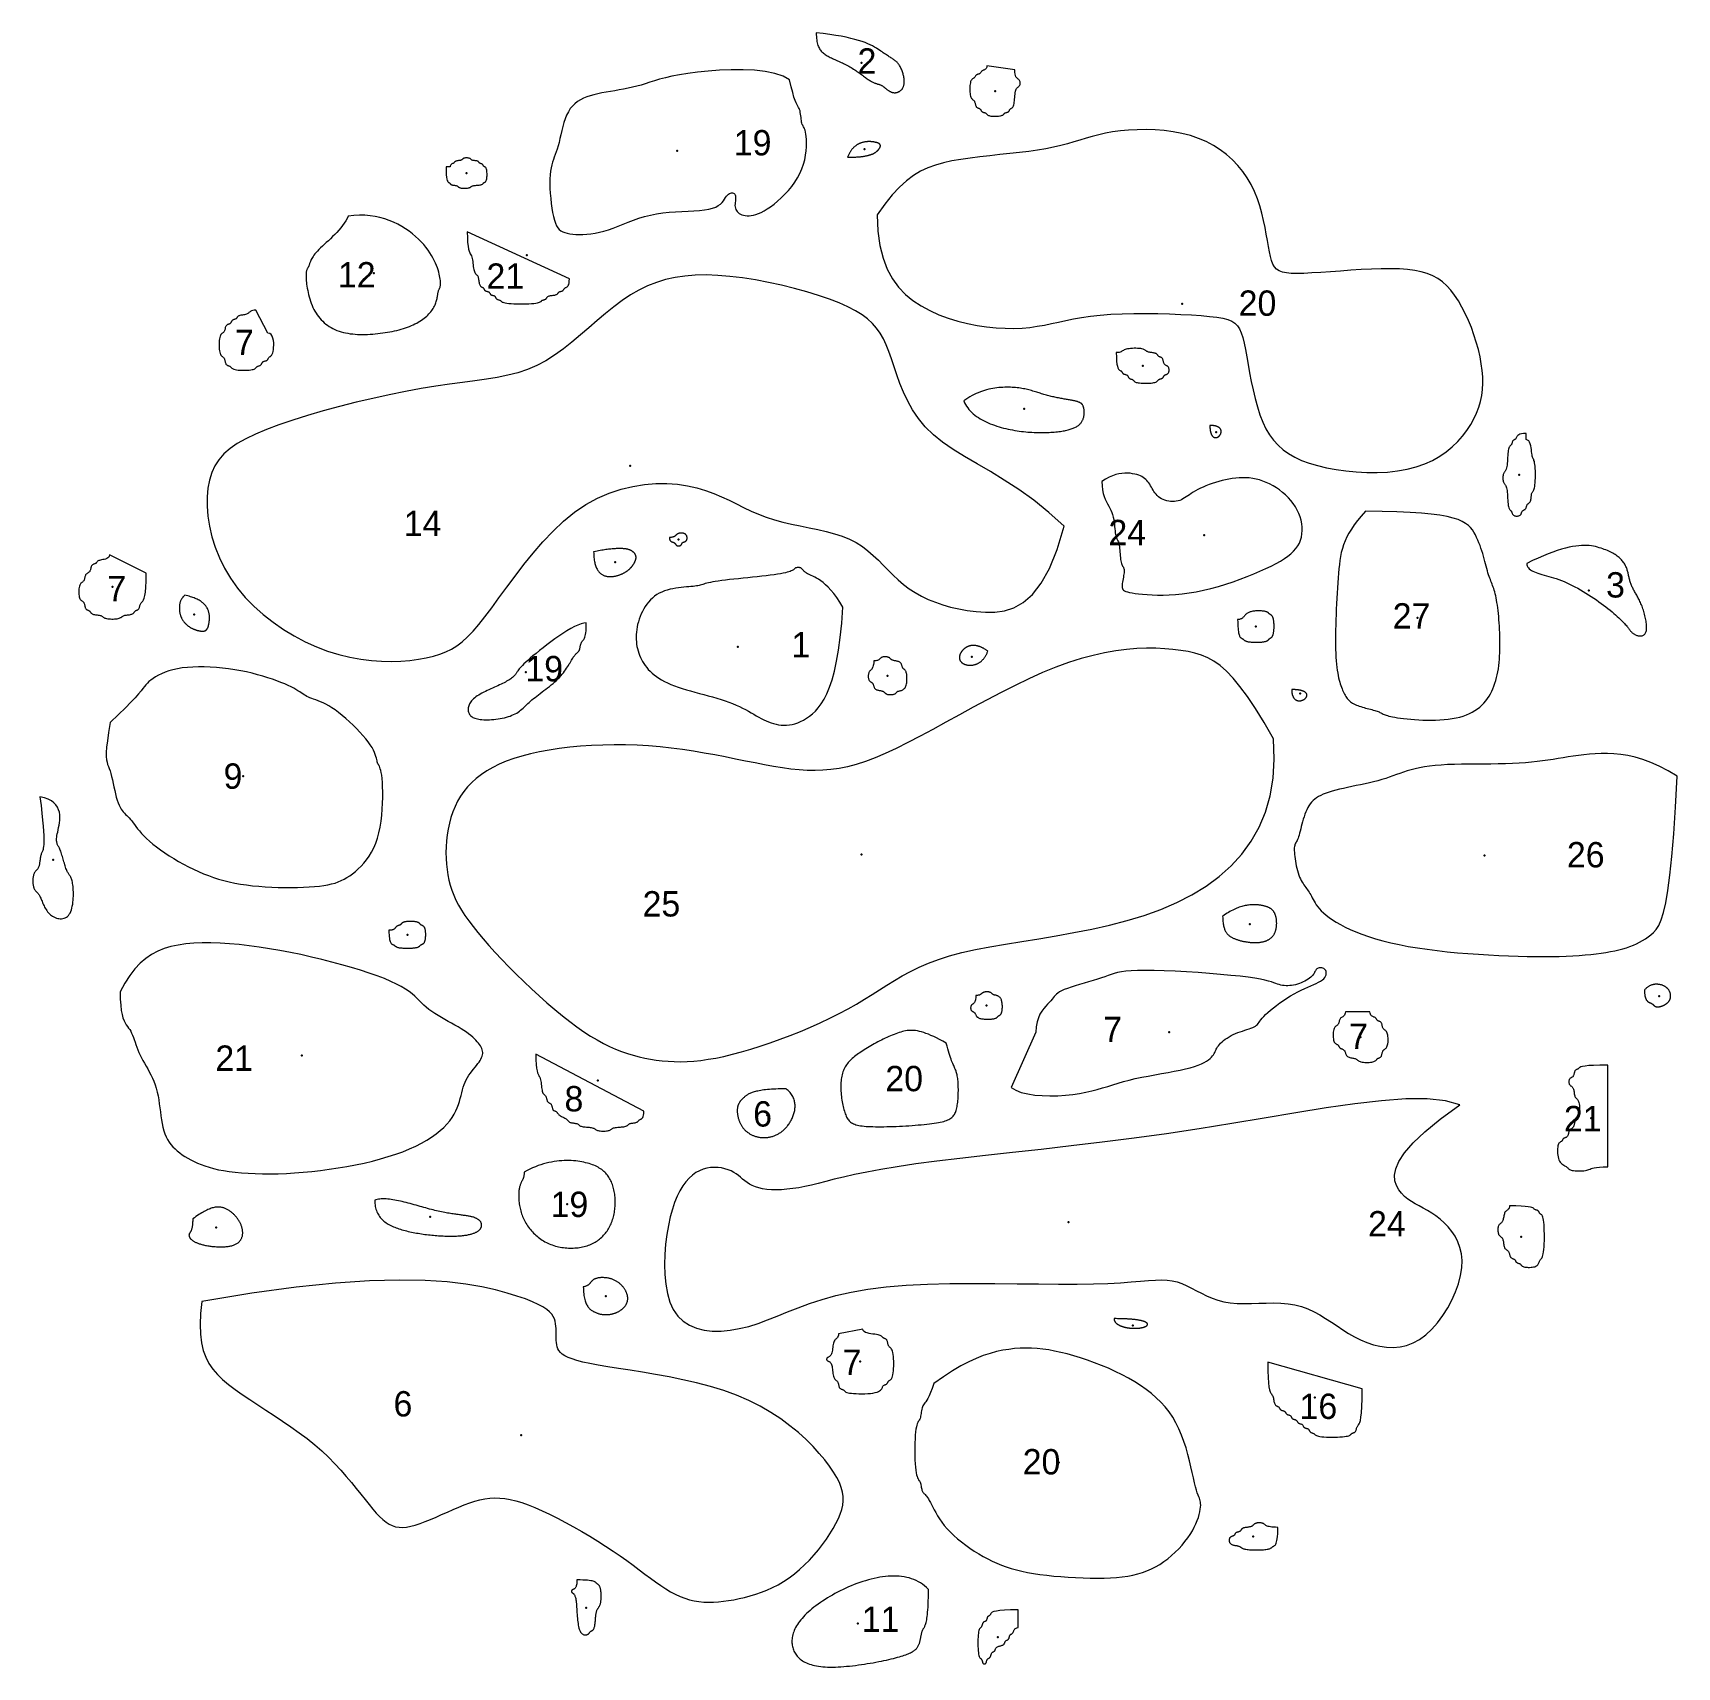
# Model space of a CAD drawing. Header units: millimetres. Extents: x 11.3 to 53.6, y 11.7 to 53.8.
import ezdxf
from ezdxf.enums import TextEntityAlignment as Align

# ---------------------------------------------------------------- set-up
doc = ezdxf.new("R2010")
doc.units = ezdxf.units.MM
for name, color, linetype in [('CONTOURS', 1, 'Continuous'), ('DIMENSIONS', 5, 'Continuous'), ('LABELS', 7, 'Continuous')]:
    doc.layers.add(name, color=color, linetype=linetype)

msp = doc.modelspace()

# ---------------------------------------------------------------- texts
at = {"layer": 'LABELS', "color": 7}
for s, height, p in [('2', 0.652, (32.76, 53.062)), ('19', 0.6522, (29.818, 50.959)), ('12', 0.6522, (19.633, 47.561)), ('21', 0.6522, (23.455, 47.527)), ('20', 0.6522, (42.807, 46.832)), ('7', 0.652, (16.742, 45.82)), ('14', 0.6522, (21.327, 41.163)), ('24', 0.6522, (39.457, 40.93)), ('7', 0.652, (13.459, 39.488)), ('3', 0.652, (52.018, 39.583)), ('27', 0.6522, (46.771, 38.785)), ('1', 0.652, (31.059, 38.043)), ('19', 0.6522, (24.455, 37.428)), ('9', 0.652, (16.449, 34.663)), ('26', 0.6522, (51.252, 32.64)), ('25', 0.6522, (27.471, 31.376)), ('7', 0.652, (39.079, 28.144)), ('7', 0.652, (45.406, 27.966)), ('21', 0.6522, (16.48, 27.405)), ('20', 0.6522, (33.717, 26.88)), ('8', 0.652, (25.22, 26.361)), ('6', 0.652, (30.074, 25.971)), ('21', 0.6522, (51.177, 25.85)), ('19', 0.6522, (25.105, 23.644)), ('24', 0.6522, (46.137, 23.144)), ('7', 0.652, (32.374, 19.58)), ('6', 0.652, (20.821, 18.512)), ('16', 0.6522, (44.374, 18.448)), ('20', 0.6522, (37.251, 17.021)), ('11', 0.6522, (33.11, 12.969))]:
    msp.add_text(s, height=height, dxfattribs=at).set_placement(p, align=Align.MIDDLE_CENTER)

# ---------------------------------------------------------------- linework, layer by layer
at = {"layer": 'CONTOURS', "lineweight": 5}
for points in [[(31.456, 53.785), (31.456, 53.735), (31.459, 53.689), (31.462, 53.645), (31.467, 53.604), (31.473, 53.565), (31.48, 53.53), (31.488, 53.496), (31.498, 53.465), (31.509, 53.436), (31.522, 53.409), (31.535, 53.384), (31.55, 53.36), (31.566, 53.338), (31.583, 53.317), (31.602, 53.298), (31.621, 53.279), (31.642, 53.262), (31.664, 53.245), (31.686, 53.229), (31.71, 53.213), (31.736, 53.198), (31.762, 53.183), (31.789, 53.169), (31.817, 53.154), (31.845, 53.14), (31.875, 53.126), (31.905, 53.112), (31.935, 53.098), (31.966, 53.084), (31.998, 53.07), (32.03, 53.055), (32.062, 53.041), (32.094, 53.026), (32.127, 53.011), (32.159, 52.995), (32.192, 52.979), (32.225, 52.963), (32.257, 52.946), (32.289, 52.929), (32.321, 52.911), (32.352, 52.893), (32.383, 52.874), (32.414, 52.854), (32.444, 52.834), (32.474, 52.814), (32.503, 52.794), (32.532, 52.774), (32.56, 52.754), (32.588, 52.733), (32.615, 52.714), (32.642, 52.694), (32.668, 52.675), (32.693, 52.656), (32.718, 52.638), (32.742, 52.621), (32.765, 52.604), (32.788, 52.589), (32.81, 52.574), (32.831, 52.56), (32.852, 52.548), (32.872, 52.537), (32.891, 52.527), (32.909, 52.517), (32.927, 52.509), (32.944, 52.502), (32.96, 52.495), (32.976, 52.489), (32.991, 52.484), (33.006, 52.479), (33.02, 52.474), (33.034, 52.47), (33.048, 52.466), (33.061, 52.462), (33.073, 52.458), (33.086, 52.454), (33.098, 52.45), (33.11, 52.445), (33.122, 52.44), (33.133, 52.435), (33.144, 52.429), (33.156, 52.423), (33.167, 52.416), (33.178, 52.408), (33.189, 52.401), (33.199, 52.393), (33.21, 52.384), (33.221, 52.376), (33.232, 52.367), (33.242, 52.358), (33.253, 52.349), (33.263, 52.341), (33.274, 52.332), (33.285, 52.323), (33.296, 52.315), (33.306, 52.307), (33.317, 52.299), (33.328, 52.292), (33.339, 52.285), (33.35, 52.278), (33.362, 52.273), (33.373, 52.267), (33.385, 52.263), (33.396, 52.258), (33.408, 52.255), (33.42, 52.252), (33.432, 52.25), (33.444, 52.248), (33.456, 52.247), (33.467, 52.246), (33.479, 52.246), (33.491, 52.247), (33.503, 52.248), (33.515, 52.25), (33.526, 52.252), (33.538, 52.255), (33.549, 52.259), (33.561, 52.263), (33.572, 52.268), (33.583, 52.273), (33.594, 52.279), (33.604, 52.286), (33.615, 52.293), (33.625, 52.301), (33.635, 52.309), (33.644, 52.318), (33.653, 52.328), (33.662, 52.338), (33.67, 52.35), (33.678, 52.361), (33.685, 52.374), (33.691, 52.388), (33.697, 52.402), (33.703, 52.417), (33.707, 52.433), (33.711, 52.449), (33.715, 52.467), (33.717, 52.485), (33.719, 52.504), (33.719, 52.524), (33.719, 52.545), (33.718, 52.567), (33.716, 52.59), (33.713, 52.613), (33.71, 52.637), (33.705, 52.661), (33.7, 52.685), (33.694, 52.71), (33.688, 52.734), (33.68, 52.759), (33.672, 52.783), (33.664, 52.808), (33.655, 52.832), (33.645, 52.855), (33.634, 52.878), (33.623, 52.9), (33.612, 52.922), (33.6, 52.942), (33.588, 52.962), (33.575, 52.98), (33.562, 52.998), (33.548, 53.014), (33.534, 53.029), (33.519, 53.043), (33.504, 53.057), (33.488, 53.07), (33.471, 53.083), (33.454, 53.095), (33.436, 53.108), (33.417, 53.12), (33.398, 53.132), (33.377, 53.145), (33.356, 53.158), (33.334, 53.172), (33.31, 53.187), (33.286, 53.202), (33.261, 53.218), (33.234, 53.236), (33.206, 53.254), (33.177, 53.274), (33.147, 53.296), (33.115, 53.319), (33.081, 53.343), (33.043, 53.369), (33.001, 53.395), (32.955, 53.422), (32.903, 53.45), (32.846, 53.478), (32.782, 53.506), (32.711, 53.535), (32.632, 53.563), (32.545, 53.591), (32.448, 53.618), (32.341, 53.645), (32.224, 53.672), (32.096, 53.697), (31.955, 53.721), (31.802, 53.744), (31.636, 53.766), (31.456, 53.785)], [(35.847, 52.935), (35.842, 52.906), (35.833, 52.883), (35.823, 52.865), (35.81, 52.851), (35.795, 52.841), (35.78, 52.833), (35.765, 52.827), (35.75, 52.822), (35.737, 52.817), (35.726, 52.811), (35.716, 52.804), (35.708, 52.796), (35.702, 52.788), (35.696, 52.779), (35.691, 52.77), (35.686, 52.762), (35.68, 52.754), (35.674, 52.746), (35.667, 52.74), (35.658, 52.735), (35.648, 52.73), (35.638, 52.727), (35.627, 52.724), (35.616, 52.721), (35.604, 52.718), (35.594, 52.714), (35.584, 52.71), (35.575, 52.705), (35.567, 52.699), (35.56, 52.692), (35.555, 52.684), (35.55, 52.676), (35.546, 52.667), (35.541, 52.659), (35.536, 52.65), (35.531, 52.642), (35.525, 52.634), (35.518, 52.628), (35.509, 52.623), (35.499, 52.618), (35.489, 52.613), (35.478, 52.606), (35.467, 52.598), (35.456, 52.587), (35.445, 52.573), (35.436, 52.554), (35.427, 52.531), (35.42, 52.502), (35.414, 52.467), (35.41, 52.429), (35.408, 52.388), (35.407, 52.346), (35.407, 52.304), (35.409, 52.262), (35.413, 52.223), (35.418, 52.188), (35.425, 52.157), (35.433, 52.133), (35.443, 52.113), (35.453, 52.097), (35.464, 52.085), (35.475, 52.074), (35.486, 52.065), (35.497, 52.057), (35.507, 52.048), (35.516, 52.038), (35.523, 52.026), (35.53, 52.012), (35.535, 51.996), (35.54, 51.979), (35.544, 51.962), (35.549, 51.944), (35.554, 51.927), (35.559, 51.911), (35.565, 51.896), (35.573, 51.884), (35.581, 51.874), (35.591, 51.866), (35.602, 51.859), (35.613, 51.854), (35.624, 51.849), (35.635, 51.845), (35.646, 51.841), (35.656, 51.837), (35.665, 51.832), (35.672, 51.826), (35.679, 51.819), (35.684, 51.811), (35.689, 51.802), (35.693, 51.793), (35.698, 51.785), (35.702, 51.776), (35.708, 51.768), (35.714, 51.761), (35.722, 51.755), (35.73, 51.75), (35.74, 51.746), (35.751, 51.742), (35.762, 51.739), (35.773, 51.736), (35.784, 51.733), (35.795, 51.73), (35.805, 51.726), (35.814, 51.722), (35.821, 51.716), (35.828, 51.709), (35.834, 51.702), (35.841, 51.694), (35.848, 51.686), (35.857, 51.678), (35.869, 51.67), (35.883, 51.663), (35.901, 51.656), (35.923, 51.651), (35.949, 51.646), (35.979, 51.643), (36.011, 51.641), (36.045, 51.64), (36.079, 51.64), (36.112, 51.641), (36.144, 51.643), (36.174, 51.647), (36.199, 51.651), (36.221, 51.657), (36.239, 51.664), (36.253, 51.671), (36.264, 51.679), (36.273, 51.687), (36.28, 51.695), (36.287, 51.703), (36.293, 51.71), (36.3, 51.717), (36.307, 51.722), (36.316, 51.727), (36.326, 51.73), (36.337, 51.734), (36.348, 51.737), (36.359, 51.739), (36.37, 51.742), (36.381, 51.746), (36.391, 51.75), (36.399, 51.755), (36.407, 51.761), (36.413, 51.769), (36.418, 51.777), (36.423, 51.785), (36.427, 51.794), (36.431, 51.803), (36.436, 51.811), (36.441, 51.819), (36.447, 51.826), (36.454, 51.832), (36.463, 51.838), (36.472, 51.842), (36.482, 51.848), (36.492, 51.855), (36.503, 51.864), (36.513, 51.876), (36.523, 51.891), (36.531, 51.911), (36.539, 51.936), (36.545, 51.967), (36.551, 52.002), (36.555, 52.041), (36.559, 52.083), (36.562, 52.125), (36.566, 52.168), (36.571, 52.209), (36.576, 52.247), (36.582, 52.282), (36.59, 52.311), (36.599, 52.335), (36.609, 52.354), (36.62, 52.369), (36.632, 52.382), (36.644, 52.392), (36.655, 52.401), (36.666, 52.41), (36.676, 52.419), (36.685, 52.43), (36.692, 52.443), (36.697, 52.457), (36.701, 52.473), (36.702, 52.49), (36.702, 52.507), (36.699, 52.524), (36.695, 52.541), (36.688, 52.556), (36.679, 52.57), (36.667, 52.582), (36.653, 52.593), (36.638, 52.604), (36.622, 52.617), (36.607, 52.634), (36.593, 52.656), (36.58, 52.685), (36.57, 52.723), (36.564, 52.772), (36.561, 52.833), (35.847, 52.935)], [(30.77, 52.581), (30.603, 52.675), (30.39, 52.744), (30.142, 52.793), (29.866, 52.822), (29.572, 52.836), (29.269, 52.835), (28.967, 52.823), (28.674, 52.801), (28.399, 52.773), (28.152, 52.741), (27.934, 52.706), (27.743, 52.668), (27.575, 52.63), (27.426, 52.591), (27.292, 52.552), (27.17, 52.514), (27.055, 52.477), (26.946, 52.443), (26.837, 52.412), (26.726, 52.385), (26.613, 52.36), (26.499, 52.338), (26.385, 52.318), (26.271, 52.298), (26.158, 52.28), (26.048, 52.26), (25.94, 52.24), (25.836, 52.219), (25.736, 52.195), (25.641, 52.168), (25.551, 52.138), (25.466, 52.103), (25.387, 52.063), (25.313, 52.017), (25.245, 51.964), (25.182, 51.904), (25.126, 51.836), (25.077, 51.758), (25.033, 51.671), (24.995, 51.577), (24.962, 51.478), (24.933, 51.375), (24.906, 51.27), (24.882, 51.166), (24.859, 51.065), (24.837, 50.968), (24.814, 50.878), (24.791, 50.797), (24.766, 50.723), (24.741, 50.655), (24.716, 50.591), (24.692, 50.527), (24.669, 50.461), (24.649, 50.392), (24.631, 50.316), (24.617, 50.231), (24.607, 50.136), (24.602, 50.028), (24.601, 49.91), (24.604, 49.785), (24.611, 49.657), (24.622, 49.527), (24.636, 49.399), (24.652, 49.277), (24.672, 49.162), (24.694, 49.058), (24.718, 48.967), (24.744, 48.89), (24.773, 48.825), (24.806, 48.772), (24.843, 48.729), (24.885, 48.695), (24.933, 48.668), (24.986, 48.647), (25.046, 48.63), (25.113, 48.618), (25.188, 48.608), (25.27, 48.601), (25.358, 48.598), (25.452, 48.599), (25.552, 48.604), (25.656, 48.615), (25.765, 48.632), (25.877, 48.655), (25.993, 48.685), (26.112, 48.721), (26.233, 48.764), (26.357, 48.812), (26.485, 48.863), (26.616, 48.914), (26.752, 48.965), (26.893, 49.014), (27.038, 49.059), (27.189, 49.098), (27.345, 49.129), (27.507, 49.153), (27.671, 49.17), (27.836, 49.182), (27.999, 49.191), (28.156, 49.198), (28.307, 49.206), (28.448, 49.216), (28.576, 49.229), (28.69, 49.247), (28.787, 49.273), (28.868, 49.305), (28.934, 49.341), (28.988, 49.381), (29.032, 49.423), (29.068, 49.466), (29.098, 49.507), (29.124, 49.546), (29.148, 49.581), (29.172, 49.611), (29.198, 49.634), (29.225, 49.651), (29.252, 49.662), (29.278, 49.667), (29.302, 49.667), (29.325, 49.661), (29.344, 49.651), (29.36, 49.635), (29.372, 49.615), (29.379, 49.59), (29.381, 49.561), (29.38, 49.529), (29.377, 49.494), (29.373, 49.458), (29.369, 49.421), (29.366, 49.383), (29.364, 49.346), (29.366, 49.31), (29.373, 49.275), (29.384, 49.243), (29.4, 49.213), (29.42, 49.186), (29.445, 49.161), (29.474, 49.14), (29.507, 49.121), (29.544, 49.106), (29.584, 49.094), (29.628, 49.086), (29.675, 49.082), (29.726, 49.081), (29.78, 49.086), (29.838, 49.097), (29.9, 49.113), (29.966, 49.137), (30.037, 49.168), (30.112, 49.207), (30.193, 49.255), (30.278, 49.313), (30.368, 49.381), (30.461, 49.457), (30.554, 49.541), (30.647, 49.632), (30.737, 49.73), (30.823, 49.833), (30.903, 49.942), (30.974, 50.054), (31.036, 50.169), (31.087, 50.286), (31.127, 50.404), (31.158, 50.522), (31.179, 50.636), (31.193, 50.747), (31.201, 50.852), (31.203, 50.95), (31.201, 51.038), (31.195, 51.116), (31.187, 51.182), (31.177, 51.235), (31.166, 51.279), (31.155, 51.313), (31.142, 51.342), (31.13, 51.366), (31.118, 51.388), (31.106, 51.409), (31.096, 51.432), (31.087, 51.459), (31.079, 51.491), (31.073, 51.528), (31.068, 51.567), (31.063, 51.609), (31.058, 51.652), (31.052, 51.695), (31.045, 51.737), (31.037, 51.776), (31.027, 51.811), (31.015, 51.841), (31, 51.868), (30.982, 51.897), (30.962, 51.934), (30.938, 51.982), (30.911, 52.047), (30.881, 52.135), (30.848, 52.249), (30.811, 52.397), (30.77, 52.581)], [(33.025, 49.102), (33.042, 48.685), (33.092, 48.316), (33.173, 47.991), (33.281, 47.706), (33.414, 47.458), (33.571, 47.243), (33.748, 47.057), (33.942, 46.897), (34.152, 46.759), (34.374, 46.639), (34.607, 46.535), (34.848, 46.445), (35.094, 46.37), (35.343, 46.308), (35.591, 46.259), (35.838, 46.222), (36.08, 46.198), (36.315, 46.185), (36.539, 46.183), (36.752, 46.191), (36.951, 46.209), (37.14, 46.235), (37.323, 46.268), (37.504, 46.305), (37.686, 46.345), (37.873, 46.386), (38.071, 46.426), (38.282, 46.463), (38.51, 46.497), (38.76, 46.524), (39.033, 46.544), (39.324, 46.558), (39.626, 46.565), (39.935, 46.567), (40.243, 46.563), (40.546, 46.555), (40.836, 46.543), (41.109, 46.529), (41.357, 46.511), (41.575, 46.492), (41.76, 46.47), (41.914, 46.444), (42.041, 46.412), (42.145, 46.37), (42.228, 46.317), (42.294, 46.251), (42.347, 46.169), (42.39, 46.068), (42.427, 45.948), (42.461, 45.804), (42.495, 45.637), (42.529, 45.451), (42.566, 45.25), (42.605, 45.038), (42.647, 44.819), (42.694, 44.598), (42.746, 44.379), (42.804, 44.165), (42.87, 43.962), (42.943, 43.773), (43.025, 43.6), (43.117, 43.444), (43.22, 43.303), (43.336, 43.175), (43.465, 43.061), (43.608, 42.959), (43.767, 42.868), (43.943, 42.787), (44.137, 42.715), (44.349, 42.652), (44.581, 42.596), (44.827, 42.55), (45.084, 42.513), (45.349, 42.487), (45.617, 42.473), (45.886, 42.472), (46.152, 42.485), (46.41, 42.513), (46.658, 42.556), (46.892, 42.617), (47.109, 42.694), (47.31, 42.787), (47.495, 42.892), (47.665, 43.009), (47.82, 43.136), (47.959, 43.271), (48.084, 43.412), (48.195, 43.557), (48.292, 43.705), (48.375, 43.853), (48.445, 44.001), (48.501, 44.151), (48.545, 44.301), (48.577, 44.454), (48.597, 44.61), (48.606, 44.769), (48.603, 44.932), (48.59, 45.1), (48.566, 45.273), (48.532, 45.453), (48.489, 45.638), (48.437, 45.826), (48.377, 46.014), (48.309, 46.202), (48.235, 46.385), (48.154, 46.562), (48.067, 46.731), (47.975, 46.89), (47.879, 47.035), (47.779, 47.165), (47.675, 47.279), (47.564, 47.379), (47.445, 47.463), (47.316, 47.535), (47.176, 47.593), (47.022, 47.639), (46.853, 47.674), (46.667, 47.698), (46.462, 47.713), (46.237, 47.718), (45.993, 47.716), (45.737, 47.707), (45.472, 47.694), (45.205, 47.677), (44.94, 47.658), (44.682, 47.64), (44.436, 47.623), (44.208, 47.608), (44.003, 47.598), (43.825, 47.594), (43.675, 47.598), (43.55, 47.609), (43.447, 47.631), (43.364, 47.663), (43.297, 47.708), (43.244, 47.765), (43.202, 47.837), (43.168, 47.925), (43.139, 48.029), (43.113, 48.151), (43.088, 48.289), (43.062, 48.442), (43.033, 48.607), (43.001, 48.78), (42.964, 48.961), (42.919, 49.146), (42.866, 49.333), (42.804, 49.519), (42.73, 49.702), (42.643, 49.88), (42.543, 50.052), (42.43, 50.215), (42.304, 50.371), (42.165, 50.516), (42.014, 50.652), (41.851, 50.776), (41.676, 50.888), (41.489, 50.987), (41.29, 51.072), (41.08, 51.143), (40.86, 51.199), (40.634, 51.241), (40.403, 51.271), (40.171, 51.29), (39.94, 51.297), (39.713, 51.295), (39.492, 51.283), (39.281, 51.264), (39.081, 51.237), (38.895, 51.204), (38.721, 51.165), (38.556, 51.122), (38.396, 51.077), (38.238, 51.029), (38.079, 50.981), (37.915, 50.932), (37.744, 50.886), (37.561, 50.842), (37.364, 50.802), (37.15, 50.766), (36.921, 50.735), (36.681, 50.706), (36.432, 50.679), (36.177, 50.653), (35.921, 50.626), (35.666, 50.597), (35.416, 50.566), (35.174, 50.53), (34.943, 50.49), (34.726, 50.443), (34.521, 50.386), (34.327, 50.315), (34.139, 50.226), (33.957, 50.116), (33.776, 49.98), (33.595, 49.814), (33.411, 49.616), (33.222, 49.379), (33.025, 49.102)], [(32.261, 50.584), (32.287, 50.584), (32.312, 50.585), (32.337, 50.585), (32.361, 50.586), (32.385, 50.586), (32.408, 50.587), (32.43, 50.588), (32.452, 50.589), (32.474, 50.59), (32.495, 50.592), (32.515, 50.593), (32.535, 50.595), (32.555, 50.596), (32.574, 50.598), (32.592, 50.6), (32.61, 50.602), (32.627, 50.604), (32.644, 50.606), (32.661, 50.609), (32.677, 50.611), (32.693, 50.614), (32.708, 50.616), (32.723, 50.619), (32.737, 50.622), (32.751, 50.625), (32.765, 50.628), (32.778, 50.631), (32.791, 50.634), (32.803, 50.637), (32.815, 50.641), (32.827, 50.644), (32.838, 50.647), (32.849, 50.651), (32.859, 50.654), (32.869, 50.658), (32.879, 50.662), (32.889, 50.665), (32.898, 50.669), (32.907, 50.673), (32.916, 50.677), (32.924, 50.681), (32.932, 50.685), (32.94, 50.689), (32.947, 50.693), (32.955, 50.697), (32.962, 50.701), (32.968, 50.705), (32.975, 50.709), (32.981, 50.713), (32.987, 50.717), (32.993, 50.722), (32.998, 50.726), (33.004, 50.73), (33.009, 50.734), (33.014, 50.738), (33.019, 50.743), (33.023, 50.747), (33.028, 50.751), (33.032, 50.755), (33.036, 50.759), (33.04, 50.764), (33.044, 50.768), (33.048, 50.772), (33.051, 50.776), (33.055, 50.78), (33.058, 50.784), (33.061, 50.788), (33.065, 50.792), (33.068, 50.796), (33.071, 50.8), (33.073, 50.804), (33.076, 50.808), (33.079, 50.812), (33.081, 50.816), (33.084, 50.819), (33.086, 50.823), (33.088, 50.827), (33.09, 50.83), (33.092, 50.834), (33.094, 50.838), (33.096, 50.841), (33.097, 50.845), (33.099, 50.848), (33.1, 50.852), (33.101, 50.855), (33.102, 50.859), (33.103, 50.862), (33.103, 50.865), (33.104, 50.869), (33.104, 50.872), (33.105, 50.875), (33.105, 50.879), (33.105, 50.882), (33.104, 50.885), (33.104, 50.888), (33.104, 50.891), (33.103, 50.894), (33.102, 50.897), (33.101, 50.9), (33.1, 50.903), (33.098, 50.906), (33.097, 50.908), (33.095, 50.911), (33.093, 50.914), (33.091, 50.917), (33.089, 50.919), (33.086, 50.922), (33.084, 50.925), (33.081, 50.927), (33.078, 50.93), (33.075, 50.932), (33.071, 50.935), (33.068, 50.937), (33.064, 50.939), (33.06, 50.942), (33.056, 50.944), (33.051, 50.946), (33.047, 50.948), (33.042, 50.95), (33.037, 50.953), (33.031, 50.955), (33.026, 50.957), (33.02, 50.959), (33.014, 50.961), (33.008, 50.962), (33.002, 50.964), (32.995, 50.966), (32.988, 50.968), (32.981, 50.969), (32.974, 50.971), (32.966, 50.973), (32.958, 50.974), (32.95, 50.976), (32.942, 50.977), (32.934, 50.979), (32.925, 50.98), (32.916, 50.981), (32.907, 50.983), (32.897, 50.984), (32.888, 50.985), (32.878, 50.986), (32.868, 50.986), (32.858, 50.987), (32.848, 50.988), (32.837, 50.988), (32.827, 50.988), (32.816, 50.988), (32.805, 50.988), (32.794, 50.988), (32.783, 50.988), (32.772, 50.987), (32.761, 50.986), (32.749, 50.985), (32.738, 50.984), (32.726, 50.983), (32.715, 50.981), (32.703, 50.979), (32.691, 50.977), (32.68, 50.975), (32.668, 50.972), (32.656, 50.969), (32.644, 50.966), (32.632, 50.963), (32.62, 50.959), (32.608, 50.955), (32.597, 50.951), (32.585, 50.946), (32.573, 50.941), (32.561, 50.936), (32.549, 50.93), (32.538, 50.924), (32.526, 50.918), (32.514, 50.911), (32.503, 50.904), (32.491, 50.897), (32.48, 50.889), (32.469, 50.881), (32.458, 50.872), (32.446, 50.863), (32.436, 50.854), (32.425, 50.844), (32.414, 50.834), (32.404, 50.823), (32.393, 50.812), (32.383, 50.8), (32.373, 50.788), (32.363, 50.775), (32.353, 50.762), (32.344, 50.749), (32.334, 50.735), (32.325, 50.72), (32.316, 50.705), (32.308, 50.689), (32.299, 50.673), (32.291, 50.657), (32.283, 50.639), (32.275, 50.622), (32.268, 50.603), (32.261, 50.584)], [(21.931, 50.336), (21.933, 50.225), (21.937, 50.137), (21.944, 50.069), (21.953, 50.019), (21.963, 49.984), (21.973, 49.961), (21.984, 49.947), (21.994, 49.938), (22.004, 49.934), (22.012, 49.929), (22.019, 49.924), (22.025, 49.918), (22.031, 49.912), (22.036, 49.906), (22.041, 49.9), (22.047, 49.893), (22.054, 49.887), (22.062, 49.882), (22.072, 49.877), (22.084, 49.874), (22.098, 49.871), (22.113, 49.868), (22.129, 49.866), (22.145, 49.864), (22.161, 49.861), (22.177, 49.859), (22.191, 49.856), (22.204, 49.852), (22.215, 49.848), (22.224, 49.843), (22.231, 49.837), (22.239, 49.831), (22.246, 49.825), (22.253, 49.818), (22.262, 49.812), (22.273, 49.806), (22.286, 49.801), (22.301, 49.796), (22.32, 49.793), (22.342, 49.79), (22.365, 49.788), (22.39, 49.787), (22.415, 49.787), (22.44, 49.788), (22.464, 49.789), (22.486, 49.792), (22.506, 49.795), (22.523, 49.8), (22.537, 49.805), (22.548, 49.811), (22.558, 49.817), (22.567, 49.823), (22.576, 49.829), (22.585, 49.836), (22.596, 49.841), (22.609, 49.847), (22.624, 49.851), (22.643, 49.855), (22.664, 49.858), (22.687, 49.861), (22.712, 49.863), (22.736, 49.865), (22.761, 49.867), (22.784, 49.87), (22.806, 49.873), (22.825, 49.876), (22.841, 49.881), (22.854, 49.886), (22.865, 49.892), (22.873, 49.898), (22.88, 49.904), (22.885, 49.911), (22.89, 49.917), (22.895, 49.923), (22.899, 49.928), (22.905, 49.932), (22.911, 49.936), (22.918, 49.94), (22.926, 49.944), (22.934, 49.948), (22.942, 49.954), (22.95, 49.963), (22.957, 49.973), (22.964, 49.987), (22.971, 50.004), (22.976, 50.026), (22.98, 50.051), (22.982, 50.079), (22.984, 50.109), (22.985, 50.14), (22.984, 50.17), (22.983, 50.2), (22.98, 50.228), (22.976, 50.254), (22.971, 50.275), (22.965, 50.293), (22.958, 50.307), (22.95, 50.318), (22.942, 50.326), (22.934, 50.332), (22.926, 50.337), (22.919, 50.341), (22.911, 50.344), (22.905, 50.348), (22.9, 50.353), (22.895, 50.358), (22.891, 50.364), (22.888, 50.37), (22.884, 50.376), (22.881, 50.383), (22.877, 50.389), (22.873, 50.395), (22.868, 50.401), (22.863, 50.406), (22.856, 50.41), (22.848, 50.413), (22.84, 50.416), (22.831, 50.419), (22.823, 50.421), (22.814, 50.424), (22.806, 50.427), (22.799, 50.43), (22.793, 50.434), (22.787, 50.438), (22.783, 50.443), (22.779, 50.449), (22.775, 50.455), (22.771, 50.461), (22.767, 50.467), (22.761, 50.472), (22.755, 50.478), (22.746, 50.482), (22.736, 50.486), (22.724, 50.49), (22.71, 50.492), (22.695, 50.495), (22.679, 50.497), (22.663, 50.499), (22.647, 50.501), (22.632, 50.503), (22.618, 50.506), (22.605, 50.509), (22.595, 50.513), (22.587, 50.518), (22.579, 50.524), (22.573, 50.529), (22.567, 50.535), (22.561, 50.541), (22.554, 50.547), (22.547, 50.552), (22.538, 50.557), (22.526, 50.561), (22.513, 50.564), (22.499, 50.566), (22.483, 50.568), (22.466, 50.568), (22.449, 50.568), (22.433, 50.567), (22.417, 50.566), (22.403, 50.563), (22.391, 50.56), (22.38, 50.555), (22.371, 50.55), (22.364, 50.545), (22.358, 50.539), (22.352, 50.534), (22.345, 50.528), (22.339, 50.522), (22.331, 50.517), (22.322, 50.512), (22.312, 50.508), (22.299, 50.505), (22.284, 50.502), (22.269, 50.5), (22.253, 50.498), (22.237, 50.496), (22.221, 50.494), (22.206, 50.491), (22.192, 50.488), (22.18, 50.484), (22.17, 50.48), (22.162, 50.474), (22.155, 50.468), (22.149, 50.462), (22.143, 50.456), (22.138, 50.449), (22.133, 50.443), (22.127, 50.437), (22.12, 50.432), (22.112, 50.428), (22.102, 50.424), (22.092, 50.421), (22.081, 50.416), (22.07, 50.41), (22.059, 50.402), (22.05, 50.391), (22.042, 50.377), (22.036, 50.359), (22.032, 50.336), (21.931, 50.336)], [(19.415, 49.071), (19.385, 49.009), (19.35, 48.947), (19.31, 48.887), (19.267, 48.827), (19.22, 48.767), (19.17, 48.709), (19.118, 48.653), (19.065, 48.597), (19.01, 48.543), (18.956, 48.49), (18.902, 48.439), (18.849, 48.389), (18.797, 48.342), (18.748, 48.296), (18.702, 48.252), (18.66, 48.21), (18.622, 48.17), (18.588, 48.133), (18.558, 48.098), (18.532, 48.065), (18.51, 48.033), (18.49, 48.004), (18.474, 47.977), (18.46, 47.951), (18.449, 47.928), (18.44, 47.906), (18.432, 47.885), (18.425, 47.866), (18.42, 47.849), (18.415, 47.833), (18.411, 47.819), (18.407, 47.806), (18.403, 47.794), (18.399, 47.783), (18.393, 47.773), (18.388, 47.764), (18.382, 47.755), (18.376, 47.746), (18.37, 47.736), (18.365, 47.727), (18.359, 47.716), (18.353, 47.704), (18.348, 47.69), (18.343, 47.675), (18.339, 47.658), (18.335, 47.638), (18.332, 47.615), (18.33, 47.59), (18.329, 47.561), (18.328, 47.528), (18.329, 47.492), (18.331, 47.452), (18.334, 47.409), (18.339, 47.364), (18.344, 47.316), (18.351, 47.266), (18.36, 47.214), (18.37, 47.16), (18.381, 47.106), (18.394, 47.051), (18.408, 46.995), (18.424, 46.94), (18.442, 46.884), (18.461, 46.829), (18.482, 46.775), (18.505, 46.723), (18.53, 46.672), (18.557, 46.622), (18.586, 46.575), (18.616, 46.529), (18.648, 46.485), (18.683, 46.443), (18.719, 46.403), (18.756, 46.364), (18.796, 46.328), (18.837, 46.294), (18.881, 46.261), (18.925, 46.231), (18.972, 46.203), (19.021, 46.177), (19.071, 46.153), (19.123, 46.131), (19.176, 46.111), (19.232, 46.094), (19.288, 46.079), (19.347, 46.066), (19.406, 46.055), (19.467, 46.046), (19.529, 46.038), (19.591, 46.033), (19.655, 46.029), (19.719, 46.026), (19.783, 46.026), (19.848, 46.026), (19.913, 46.028), (19.978, 46.031), (20.043, 46.036), (20.108, 46.041), (20.172, 46.048), (20.236, 46.055), (20.3, 46.064), (20.363, 46.073), (20.425, 46.083), (20.486, 46.094), (20.546, 46.106), (20.606, 46.119), (20.664, 46.132), (20.721, 46.147), (20.777, 46.163), (20.832, 46.179), (20.886, 46.196), (20.938, 46.214), (20.988, 46.234), (21.038, 46.254), (21.085, 46.275), (21.131, 46.296), (21.175, 46.319), (21.217, 46.343), (21.257, 46.367), (21.295, 46.392), (21.332, 46.418), (21.367, 46.444), (21.4, 46.471), (21.432, 46.498), (21.461, 46.526), (21.489, 46.554), (21.515, 46.583), (21.539, 46.611), (21.561, 46.64), (21.582, 46.669), (21.601, 46.698), (21.618, 46.727), (21.633, 46.756), (21.646, 46.785), (21.658, 46.814), (21.669, 46.842), (21.678, 46.87), (21.685, 46.898), (21.692, 46.925), (21.698, 46.951), (21.703, 46.977), (21.708, 47.001), (21.712, 47.025), (21.716, 47.048), (21.719, 47.069), (21.723, 47.089), (21.726, 47.108), (21.73, 47.126), (21.734, 47.142), (21.738, 47.156), (21.744, 47.17), (21.749, 47.182), (21.754, 47.193), (21.76, 47.205), (21.765, 47.216), (21.77, 47.228), (21.775, 47.24), (21.78, 47.254), (21.783, 47.269), (21.786, 47.286), (21.788, 47.306), (21.789, 47.328), (21.789, 47.352), (21.787, 47.381), (21.784, 47.412), (21.779, 47.448), (21.773, 47.488), (21.765, 47.532), (21.754, 47.58), (21.741, 47.631), (21.725, 47.685), (21.706, 47.742), (21.683, 47.802), (21.658, 47.864), (21.628, 47.928), (21.594, 47.994), (21.556, 48.061), (21.513, 48.129), (21.466, 48.198), (21.413, 48.268), (21.356, 48.338), (21.292, 48.408), (21.223, 48.478), (21.148, 48.548), (21.067, 48.615), (20.98, 48.681), (20.888, 48.744), (20.791, 48.804), (20.688, 48.861), (20.581, 48.912), (20.469, 48.959), (20.352, 49), (20.23, 49.034), (20.105, 49.061), (19.974, 49.081), (19.84, 49.093), (19.702, 49.095), (19.56, 49.088), (19.415, 49.071)], [(22.477, 48.667), (22.479, 48.514), (22.486, 48.392), (22.495, 48.296), (22.508, 48.224), (22.522, 48.169), (22.538, 48.129), (22.553, 48.097), (22.568, 48.071), (22.582, 48.045), (22.594, 48.016), (22.603, 47.981), (22.611, 47.943), (22.617, 47.902), (22.623, 47.859), (22.627, 47.817), (22.632, 47.775), (22.637, 47.735), (22.643, 47.699), (22.65, 47.668), (22.659, 47.642), (22.669, 47.621), (22.68, 47.604), (22.691, 47.589), (22.703, 47.577), (22.715, 47.565), (22.726, 47.554), (22.736, 47.541), (22.745, 47.526), (22.753, 47.508), (22.759, 47.487), (22.765, 47.464), (22.769, 47.439), (22.773, 47.414), (22.776, 47.388), (22.78, 47.363), (22.785, 47.339), (22.79, 47.318), (22.796, 47.299), (22.804, 47.284), (22.813, 47.272), (22.822, 47.262), (22.832, 47.255), (22.843, 47.249), (22.853, 47.244), (22.863, 47.24), (22.872, 47.235), (22.881, 47.23), (22.888, 47.224), (22.894, 47.217), (22.899, 47.209), (22.904, 47.201), (22.908, 47.192), (22.912, 47.183), (22.917, 47.175), (22.922, 47.167), (22.928, 47.159), (22.936, 47.153), (22.944, 47.148), (22.954, 47.144), (22.965, 47.14), (22.976, 47.137), (22.987, 47.134), (22.998, 47.131), (23.009, 47.128), (23.019, 47.124), (23.028, 47.12), (23.036, 47.114), (23.042, 47.108), (23.047, 47.101), (23.052, 47.093), (23.057, 47.085), (23.061, 47.077), (23.066, 47.069), (23.071, 47.061), (23.077, 47.055), (23.085, 47.049), (23.093, 47.044), (23.103, 47.041), (23.114, 47.037), (23.125, 47.034), (23.136, 47.032), (23.147, 47.029), (23.158, 47.025), (23.168, 47.021), (23.177, 47.016), (23.184, 47.01), (23.191, 47.003), (23.196, 46.995), (23.201, 46.986), (23.206, 46.977), (23.21, 46.968), (23.215, 46.96), (23.221, 46.951), (23.227, 46.944), (23.235, 46.937), (23.245, 46.932), (23.255, 46.927), (23.266, 46.923), (23.278, 46.919), (23.29, 46.915), (23.302, 46.912), (23.313, 46.908), (23.323, 46.903), (23.332, 46.898), (23.339, 46.892), (23.346, 46.885), (23.354, 46.878), (23.364, 46.869), (23.377, 46.861), (23.395, 46.853), (23.419, 46.845), (23.451, 46.838), (23.492, 46.831), (23.543, 46.826), (23.604, 46.821), (23.674, 46.818), (23.749, 46.816), (23.828, 46.815), (23.908, 46.815), (23.987, 46.816), (24.062, 46.818), (24.131, 46.822), (24.192, 46.826), (24.242, 46.832), (24.281, 46.839), (24.312, 46.846), (24.336, 46.854), (24.354, 46.862), (24.366, 46.87), (24.376, 46.878), (24.383, 46.886), (24.39, 46.893), (24.398, 46.899), (24.407, 46.904), (24.417, 46.908), (24.429, 46.912), (24.44, 46.916), (24.452, 46.919), (24.464, 46.923), (24.475, 46.927), (24.485, 46.932), (24.495, 46.938), (24.503, 46.945), (24.509, 46.952), (24.515, 46.961), (24.521, 46.969), (24.527, 46.978), (24.534, 46.987), (24.542, 46.996), (24.552, 47.004), (24.564, 47.011), (24.579, 47.017), (24.597, 47.022), (24.616, 47.026), (24.638, 47.029), (24.66, 47.032), (24.682, 47.035), (24.704, 47.038), (24.725, 47.041), (24.744, 47.045), (24.761, 47.05), (24.775, 47.055), (24.786, 47.062), (24.795, 47.07), (24.803, 47.077), (24.81, 47.085), (24.816, 47.093), (24.821, 47.101), (24.827, 47.108), (24.834, 47.115), (24.841, 47.12), (24.85, 47.125), (24.86, 47.128), (24.871, 47.132), (24.882, 47.134), (24.894, 47.137), (24.905, 47.14), (24.915, 47.144), (24.925, 47.148), (24.933, 47.153), (24.941, 47.16), (24.947, 47.167), (24.952, 47.175), (24.957, 47.184), (24.963, 47.193), (24.968, 47.202), (24.975, 47.21), (24.983, 47.218), (24.992, 47.225), (25.004, 47.231), (25.017, 47.236), (25.031, 47.243), (25.046, 47.252), (25.061, 47.266), (25.074, 47.286), (25.086, 47.314), (25.096, 47.351), (25.102, 47.399), (25.104, 47.46), (22.477, 48.667)], [(37.834, 41.092), (37.439, 41.447), (37.049, 41.759), (36.665, 42.033), (36.292, 42.277), (35.934, 42.496), (35.593, 42.697), (35.272, 42.886), (34.976, 43.07), (34.706, 43.255), (34.468, 43.447), (34.261, 43.651), (34.085, 43.865), (33.935, 44.087), (33.808, 44.313), (33.701, 44.54), (33.608, 44.765), (33.528, 44.985), (33.457, 45.197), (33.39, 45.399), (33.324, 45.586), (33.256, 45.758), (33.183, 45.914), (33.102, 46.058), (33.009, 46.19), (32.902, 46.312), (32.777, 46.427), (32.633, 46.534), (32.465, 46.637), (32.271, 46.737), (32.047, 46.836), (31.793, 46.934), (31.513, 47.03), (31.211, 47.122), (30.893, 47.21), (30.564, 47.292), (30.228, 47.365), (29.891, 47.429), (29.557, 47.481), (29.232, 47.521), (28.919, 47.547), (28.623, 47.557), (28.343, 47.551), (28.076, 47.529), (27.821, 47.491), (27.577, 47.436), (27.342, 47.364), (27.114, 47.274), (26.892, 47.168), (26.674, 47.043), (26.458, 46.9), (26.244, 46.74), (26.031, 46.567), (25.817, 46.386), (25.603, 46.199), (25.387, 46.013), (25.169, 45.831), (24.948, 45.656), (24.724, 45.495), (24.495, 45.35), (24.262, 45.226), (24.022, 45.124), (23.775, 45.042), (23.518, 44.975), (23.249, 44.92), (22.967, 44.873), (22.669, 44.831), (22.354, 44.789), (22.02, 44.745), (21.664, 44.694), (21.286, 44.632), (20.886, 44.559), (20.47, 44.475), (20.044, 44.381), (19.615, 44.28), (19.188, 44.171), (18.77, 44.058), (18.367, 43.941), (17.986, 43.822), (17.631, 43.702), (17.31, 43.583), (17.026, 43.464), (16.776, 43.343), (16.559, 43.219), (16.372, 43.089), (16.215, 42.951), (16.086, 42.804), (15.981, 42.644), (15.901, 42.47), (15.842, 42.28), (15.803, 42.072), (15.783, 41.846), (15.783, 41.604), (15.804, 41.351), (15.845, 41.089), (15.908, 40.821), (15.992, 40.55), (16.1, 40.28), (16.23, 40.013), (16.384, 39.752), (16.562, 39.501), (16.764, 39.261), (16.986, 39.034), (17.225, 38.82), (17.48, 38.621), (17.747, 38.437), (18.024, 38.27), (18.307, 38.121), (18.595, 37.991), (18.884, 37.88), (19.171, 37.789), (19.455, 37.719), (19.735, 37.668), (20.008, 37.634), (20.272, 37.616), (20.527, 37.611), (20.771, 37.62), (21.002, 37.639), (21.219, 37.667), (21.42, 37.704), (21.604, 37.746), (21.771, 37.796), (21.926, 37.856), (22.072, 37.928), (22.211, 38.015), (22.348, 38.119), (22.485, 38.243), (22.626, 38.39), (22.774, 38.562), (22.932, 38.761), (23.104, 38.99), (23.291, 39.246), (23.492, 39.522), (23.706, 39.811), (23.933, 40.107), (24.172, 40.402), (24.422, 40.692), (24.684, 40.968), (24.956, 41.224), (25.238, 41.453), (25.529, 41.65), (25.827, 41.813), (26.129, 41.944), (26.433, 42.045), (26.737, 42.118), (27.036, 42.165), (27.329, 42.188), (27.612, 42.189), (27.884, 42.17), (28.141, 42.133), (28.381, 42.08), (28.605, 42.014), (28.816, 41.937), (29.017, 41.852), (29.211, 41.761), (29.4, 41.668), (29.587, 41.574), (29.776, 41.483), (29.969, 41.398), (30.169, 41.321), (30.378, 41.254), (30.596, 41.196), (30.819, 41.145), (31.045, 41.098), (31.272, 41.052), (31.495, 41.006), (31.714, 40.956), (31.925, 40.9), (32.125, 40.836), (32.312, 40.76), (32.483, 40.671), (32.641, 40.57), (32.786, 40.459), (32.923, 40.34), (33.053, 40.216), (33.18, 40.089), (33.305, 39.961), (33.431, 39.834), (33.562, 39.711), (33.698, 39.594), (33.844, 39.485), (33.999, 39.385), (34.163, 39.293), (34.336, 39.21), (34.519, 39.136), (34.711, 39.07), (34.911, 39.013), (35.121, 38.966), (35.34, 38.927), (35.569, 38.897), (35.805, 38.879), (36.048, 38.881), (36.294, 38.915), (36.539, 38.995), (36.782, 39.131), (37.018, 39.337), (37.244, 39.624), (37.458, 40.004), (37.655, 40.489), (37.834, 41.092)], [(17.034, 46.649), (16.991, 46.647), (16.956, 46.642), (16.928, 46.634), (16.906, 46.624), (16.888, 46.612), (16.873, 46.599), (16.859, 46.587), (16.845, 46.574), (16.83, 46.563), (16.813, 46.553), (16.793, 46.546), (16.77, 46.539), (16.746, 46.534), (16.721, 46.53), (16.696, 46.526), (16.672, 46.523), (16.649, 46.519), (16.628, 46.514), (16.61, 46.509), (16.595, 46.502), (16.584, 46.495), (16.574, 46.487), (16.566, 46.478), (16.56, 46.469), (16.554, 46.46), (16.549, 46.452), (16.543, 46.444), (16.537, 46.436), (16.528, 46.43), (16.519, 46.424), (16.508, 46.42), (16.496, 46.416), (16.484, 46.412), (16.472, 46.408), (16.46, 46.404), (16.449, 46.399), (16.439, 46.394), (16.43, 46.387), (16.422, 46.38), (16.415, 46.371), (16.41, 46.362), (16.405, 46.352), (16.4, 46.342), (16.395, 46.333), (16.39, 46.324), (16.383, 46.315), (16.376, 46.308), (16.367, 46.301), (16.357, 46.296), (16.346, 46.292), (16.334, 46.288), (16.322, 46.283), (16.31, 46.279), (16.299, 46.273), (16.288, 46.266), (16.278, 46.257), (16.269, 46.246), (16.262, 46.233), (16.256, 46.218), (16.251, 46.201), (16.247, 46.184), (16.243, 46.166), (16.239, 46.149), (16.234, 46.132), (16.228, 46.116), (16.221, 46.102), (16.212, 46.09), (16.201, 46.08), (16.19, 46.07), (16.177, 46.061), (16.165, 46.05), (16.152, 46.038), (16.14, 46.023), (16.128, 46.003), (16.117, 45.979), (16.108, 45.95), (16.101, 45.914), (16.095, 45.874), (16.092, 45.83), (16.09, 45.784), (16.09, 45.737), (16.091, 45.691), (16.095, 45.647), (16.1, 45.607), (16.107, 45.57), (16.116, 45.54), (16.127, 45.516), (16.138, 45.496), (16.151, 45.48), (16.164, 45.468), (16.176, 45.457), (16.189, 45.447), (16.2, 45.437), (16.211, 45.427), (16.22, 45.415), (16.227, 45.4), (16.233, 45.384), (16.238, 45.366), (16.242, 45.348), (16.247, 45.329), (16.251, 45.311), (16.256, 45.294), (16.261, 45.278), (16.268, 45.264), (16.277, 45.252), (16.287, 45.243), (16.297, 45.235), (16.309, 45.229), (16.321, 45.224), (16.333, 45.22), (16.345, 45.216), (16.356, 45.211), (16.367, 45.206), (16.375, 45.2), (16.383, 45.193), (16.39, 45.184), (16.398, 45.175), (16.407, 45.166), (16.418, 45.156), (16.432, 45.147), (16.451, 45.138), (16.474, 45.129), (16.503, 45.122), (16.539, 45.116), (16.58, 45.111), (16.626, 45.108), (16.674, 45.106), (16.724, 45.105), (16.773, 45.106), (16.821, 45.108), (16.866, 45.111), (16.906, 45.116), (16.94, 45.121), (16.968, 45.128), (16.99, 45.136), (17.007, 45.144), (17.02, 45.153), (17.03, 45.162), (17.038, 45.171), (17.045, 45.179), (17.051, 45.187), (17.058, 45.194), (17.067, 45.2), (17.077, 45.205), (17.088, 45.21), (17.1, 45.214), (17.112, 45.218), (17.124, 45.222), (17.136, 45.226), (17.147, 45.231), (17.157, 45.237), (17.166, 45.243), (17.173, 45.251), (17.179, 45.26), (17.185, 45.269), (17.189, 45.279), (17.194, 45.289), (17.199, 45.298), (17.205, 45.307), (17.211, 45.316), (17.219, 45.323), (17.228, 45.329), (17.239, 45.333), (17.25, 45.337), (17.262, 45.341), (17.274, 45.344), (17.286, 45.347), (17.298, 45.351), (17.309, 45.355), (17.319, 45.36), (17.328, 45.367), (17.335, 45.374), (17.341, 45.383), (17.347, 45.392), (17.352, 45.401), (17.356, 45.411), (17.362, 45.42), (17.367, 45.429), (17.374, 45.437), (17.381, 45.444), (17.391, 45.45), (17.401, 45.456), (17.412, 45.463), (17.424, 45.472), (17.437, 45.484), (17.449, 45.5), (17.46, 45.523), (17.471, 45.552), (17.48, 45.589), (17.488, 45.635), (17.494, 45.689), (17.497, 45.749), (17.496, 45.811), (17.489, 45.873), (17.477, 45.93), (17.458, 45.981), (17.43, 46.022), (17.394, 46.05), (17.348, 46.062), (17.034, 46.649)], [(39.175, 45.559), (39.177, 45.438), (39.183, 45.341), (39.192, 45.265), (39.203, 45.208), (39.216, 45.166), (39.231, 45.137), (39.245, 45.118), (39.26, 45.107), (39.274, 45.1), (39.286, 45.094), (39.296, 45.087), (39.305, 45.08), (39.312, 45.072), (39.319, 45.064), (39.324, 45.055), (39.329, 45.046), (39.334, 45.038), (39.34, 45.03), (39.346, 45.022), (39.353, 45.016), (39.362, 45.011), (39.371, 45.007), (39.382, 45.003), (39.393, 45), (39.404, 44.997), (39.415, 44.994), (39.426, 44.991), (39.436, 44.987), (39.446, 44.983), (39.454, 44.977), (39.461, 44.971), (39.467, 44.963), (39.472, 44.955), (39.476, 44.946), (39.481, 44.938), (39.485, 44.929), (39.49, 44.92), (39.495, 44.912), (39.502, 44.904), (39.509, 44.898), (39.518, 44.892), (39.527, 44.887), (39.538, 44.883), (39.549, 44.879), (39.56, 44.876), (39.571, 44.872), (39.581, 44.868), (39.591, 44.864), (39.6, 44.859), (39.608, 44.854), (39.614, 44.847), (39.62, 44.84), (39.626, 44.832), (39.633, 44.824), (39.642, 44.816), (39.654, 44.808), (39.668, 44.8), (39.687, 44.793), (39.71, 44.787), (39.739, 44.781), (39.774, 44.777), (39.813, 44.773), (39.855, 44.771), (39.9, 44.77), (39.945, 44.77), (39.99, 44.771), (40.034, 44.773), (40.074, 44.776), (40.111, 44.781), (40.142, 44.786), (40.168, 44.793), (40.189, 44.801), (40.206, 44.809), (40.219, 44.818), (40.229, 44.826), (40.238, 44.835), (40.245, 44.843), (40.251, 44.851), (40.258, 44.858), (40.266, 44.864), (40.275, 44.869), (40.285, 44.873), (40.295, 44.876), (40.306, 44.88), (40.317, 44.882), (40.329, 44.885), (40.339, 44.889), (40.349, 44.893), (40.358, 44.898), (40.366, 44.903), (40.373, 44.91), (40.378, 44.918), (40.383, 44.926), (40.388, 44.935), (40.392, 44.943), (40.397, 44.952), (40.402, 44.96), (40.407, 44.968), (40.414, 44.975), (40.422, 44.981), (40.431, 44.986), (40.441, 44.99), (40.451, 44.994), (40.462, 44.998), (40.473, 45.002), (40.484, 45.007), (40.494, 45.013), (40.504, 45.02), (40.513, 45.03), (40.52, 45.041), (40.526, 45.054), (40.53, 45.069), (40.533, 45.085), (40.534, 45.102), (40.534, 45.119), (40.532, 45.135), (40.529, 45.151), (40.524, 45.166), (40.517, 45.18), (40.509, 45.191), (40.5, 45.201), (40.49, 45.209), (40.479, 45.216), (40.467, 45.222), (40.455, 45.229), (40.444, 45.235), (40.433, 45.242), (40.423, 45.25), (40.414, 45.26), (40.406, 45.271), (40.4, 45.285), (40.395, 45.299), (40.391, 45.315), (40.387, 45.331), (40.383, 45.347), (40.379, 45.363), (40.375, 45.378), (40.369, 45.392), (40.363, 45.404), (40.356, 45.414), (40.347, 45.423), (40.337, 45.429), (40.326, 45.435), (40.316, 45.44), (40.304, 45.444), (40.294, 45.447), (40.283, 45.451), (40.273, 45.456), (40.265, 45.461), (40.257, 45.467), (40.251, 45.474), (40.245, 45.482), (40.239, 45.49), (40.234, 45.499), (40.227, 45.508), (40.22, 45.516), (40.211, 45.524), (40.2, 45.532), (40.187, 45.538), (40.171, 45.544), (40.152, 45.548), (40.132, 45.552), (40.111, 45.555), (40.089, 45.558), (40.067, 45.561), (40.045, 45.565), (40.025, 45.568), (40.006, 45.572), (39.989, 45.577), (39.975, 45.584), (39.963, 45.591), (39.952, 45.599), (39.941, 45.607), (39.93, 45.616), (39.918, 45.625), (39.903, 45.633), (39.884, 45.641), (39.862, 45.649), (39.835, 45.655), (39.802, 45.661), (39.764, 45.665), (39.723, 45.668), (39.679, 45.669), (39.633, 45.669), (39.588, 45.668), (39.544, 45.665), (39.502, 45.66), (39.463, 45.654), (39.429, 45.647), (39.401, 45.637), (39.377, 45.626), (39.356, 45.615), (39.337, 45.603), (39.318, 45.592), (39.298, 45.581), (39.275, 45.572), (39.248, 45.565), (39.215, 45.561), (39.175, 45.559)], [(35.254, 44.317), (35.273, 44.269), (35.296, 44.223), (35.322, 44.179), (35.351, 44.136), (35.383, 44.096), (35.418, 44.057), (35.455, 44.019), (35.494, 43.983), (35.536, 43.949), (35.579, 43.917), (35.625, 43.886), (35.673, 43.856), (35.722, 43.828), (35.773, 43.801), (35.825, 43.776), (35.878, 43.752), (35.933, 43.729), (35.988, 43.708), (36.044, 43.688), (36.101, 43.669), (36.158, 43.651), (36.216, 43.635), (36.274, 43.619), (36.332, 43.605), (36.39, 43.592), (36.448, 43.58), (36.506, 43.569), (36.563, 43.558), (36.62, 43.549), (36.676, 43.541), (36.733, 43.533), (36.788, 43.527), (36.843, 43.521), (36.898, 43.516), (36.952, 43.512), (37.005, 43.508), (37.058, 43.506), (37.11, 43.504), (37.161, 43.502), (37.212, 43.501), (37.261, 43.501), (37.31, 43.502), (37.357, 43.503), (37.404, 43.505), (37.45, 43.507), (37.494, 43.509), (37.537, 43.512), (37.58, 43.516), (37.621, 43.519), (37.66, 43.524), (37.699, 43.528), (37.736, 43.533), (37.771, 43.538), (37.806, 43.544), (37.839, 43.55), (37.871, 43.556), (37.902, 43.563), (37.932, 43.57), (37.96, 43.578), (37.988, 43.585), (38.014, 43.594), (38.039, 43.602), (38.063, 43.612), (38.086, 43.621), (38.107, 43.631), (38.128, 43.641), (38.148, 43.652), (38.166, 43.663), (38.184, 43.675), (38.2, 43.687), (38.216, 43.7), (38.23, 43.713), (38.244, 43.726), (38.256, 43.74), (38.268, 43.755), (38.279, 43.77), (38.289, 43.785), (38.298, 43.801), (38.306, 43.817), (38.313, 43.833), (38.32, 43.85), (38.326, 43.867), (38.331, 43.884), (38.335, 43.901), (38.339, 43.918), (38.342, 43.935), (38.344, 43.952), (38.346, 43.969), (38.348, 43.986), (38.348, 44.002), (38.349, 44.019), (38.348, 44.035), (38.348, 44.051), (38.347, 44.066), (38.345, 44.081), (38.344, 44.096), (38.341, 44.11), (38.339, 44.124), (38.336, 44.137), (38.333, 44.149), (38.33, 44.161), (38.326, 44.172), (38.323, 44.183), (38.318, 44.193), (38.314, 44.202), (38.309, 44.211), (38.303, 44.22), (38.297, 44.228), (38.29, 44.235), (38.283, 44.242), (38.276, 44.249), (38.267, 44.256), (38.258, 44.262), (38.248, 44.268), (38.238, 44.273), (38.227, 44.278), (38.215, 44.283), (38.202, 44.288), (38.188, 44.293), (38.173, 44.298), (38.158, 44.302), (38.141, 44.307), (38.123, 44.311), (38.104, 44.315), (38.085, 44.319), (38.064, 44.324), (38.042, 44.328), (38.019, 44.332), (37.995, 44.337), (37.971, 44.341), (37.945, 44.346), (37.919, 44.35), (37.892, 44.355), (37.864, 44.36), (37.836, 44.365), (37.808, 44.37), (37.778, 44.375), (37.749, 44.381), (37.719, 44.386), (37.688, 44.392), (37.657, 44.398), (37.626, 44.405), (37.595, 44.411), (37.564, 44.418), (37.532, 44.425), (37.501, 44.433), (37.469, 44.44), (37.438, 44.448), (37.407, 44.456), (37.375, 44.465), (37.344, 44.474), (37.313, 44.483), (37.282, 44.493), (37.251, 44.502), (37.22, 44.512), (37.189, 44.522), (37.158, 44.532), (37.126, 44.542), (37.094, 44.551), (37.062, 44.561), (37.029, 44.571), (36.996, 44.58), (36.962, 44.589), (36.927, 44.598), (36.892, 44.607), (36.857, 44.615), (36.82, 44.623), (36.783, 44.63), (36.745, 44.637), (36.706, 44.643), (36.666, 44.649), (36.625, 44.654), (36.582, 44.658), (36.539, 44.662), (36.495, 44.665), (36.449, 44.667), (36.402, 44.668), (36.355, 44.668), (36.306, 44.667), (36.257, 44.665), (36.206, 44.662), (36.155, 44.658), (36.104, 44.652), (36.052, 44.645), (35.999, 44.636), (35.946, 44.626), (35.893, 44.614), (35.839, 44.6), (35.786, 44.585), (35.732, 44.567), (35.678, 44.548), (35.624, 44.527), (35.57, 44.504), (35.516, 44.478), (35.463, 44.451), (35.41, 44.421), (35.357, 44.389), (35.305, 44.354), (35.254, 44.317)], [(41.583, 43.685), (41.583, 43.674), (41.583, 43.664), (41.583, 43.654), (41.584, 43.644), (41.584, 43.634), (41.585, 43.625), (41.585, 43.616), (41.586, 43.607), (41.587, 43.598), (41.587, 43.589), (41.588, 43.58), (41.589, 43.572), (41.591, 43.564), (41.592, 43.556), (41.593, 43.549), (41.594, 43.541), (41.596, 43.534), (41.597, 43.527), (41.599, 43.52), (41.601, 43.513), (41.602, 43.506), (41.604, 43.5), (41.606, 43.494), (41.608, 43.488), (41.61, 43.482), (41.612, 43.476), (41.614, 43.47), (41.616, 43.465), (41.618, 43.46), (41.621, 43.455), (41.623, 43.45), (41.625, 43.445), (41.628, 43.441), (41.63, 43.436), (41.633, 43.432), (41.635, 43.428), (41.638, 43.424), (41.641, 43.42), (41.643, 43.417), (41.646, 43.413), (41.649, 43.41), (41.652, 43.407), (41.655, 43.404), (41.658, 43.401), (41.661, 43.398), (41.663, 43.396), (41.666, 43.393), (41.669, 43.391), (41.673, 43.389), (41.676, 43.387), (41.679, 43.385), (41.682, 43.383), (41.685, 43.382), (41.688, 43.38), (41.691, 43.379), (41.695, 43.377), (41.698, 43.376), (41.701, 43.375), (41.704, 43.374), (41.707, 43.374), (41.711, 43.373), (41.714, 43.373), (41.717, 43.372), (41.721, 43.372), (41.724, 43.372), (41.727, 43.371), (41.73, 43.372), (41.734, 43.372), (41.737, 43.372), (41.74, 43.372), (41.744, 43.373), (41.747, 43.373), (41.75, 43.374), (41.753, 43.375), (41.757, 43.375), (41.76, 43.376), (41.763, 43.377), (41.766, 43.378), (41.769, 43.38), (41.773, 43.381), (41.776, 43.382), (41.779, 43.384), (41.782, 43.385), (41.785, 43.387), (41.788, 43.388), (41.791, 43.39), (41.794, 43.392), (41.797, 43.394), (41.8, 43.396), (41.803, 43.398), (41.806, 43.4), (41.808, 43.402), (41.811, 43.404), (41.814, 43.407), (41.817, 43.409), (41.819, 43.411), (41.822, 43.414), (41.825, 43.417), (41.827, 43.419), (41.83, 43.422), (41.832, 43.424), (41.834, 43.427), (41.837, 43.43), (41.839, 43.433), (41.841, 43.436), (41.843, 43.439), (41.845, 43.442), (41.847, 43.445), (41.849, 43.448), (41.851, 43.451), (41.853, 43.454), (41.855, 43.457), (41.856, 43.461), (41.858, 43.464), (41.86, 43.467), (41.861, 43.47), (41.863, 43.474), (41.864, 43.477), (41.865, 43.48), (41.866, 43.484), (41.867, 43.487), (41.868, 43.491), (41.869, 43.494), (41.87, 43.498), (41.871, 43.501), (41.872, 43.505), (41.872, 43.508), (41.873, 43.512), (41.873, 43.515), (41.873, 43.519), (41.874, 43.522), (41.874, 43.526), (41.874, 43.529), (41.874, 43.533), (41.873, 43.536), (41.873, 43.54), (41.873, 43.544), (41.872, 43.547), (41.872, 43.551), (41.871, 43.554), (41.87, 43.558), (41.869, 43.561), (41.868, 43.564), (41.867, 43.568), (41.866, 43.571), (41.864, 43.575), (41.863, 43.578), (41.861, 43.582), (41.859, 43.585), (41.858, 43.588), (41.856, 43.591), (41.853, 43.595), (41.851, 43.598), (41.849, 43.601), (41.846, 43.604), (41.844, 43.607), (41.841, 43.611), (41.838, 43.614), (41.835, 43.617), (41.832, 43.62), (41.828, 43.622), (41.825, 43.625), (41.821, 43.628), (41.817, 43.631), (41.813, 43.634), (41.809, 43.636), (41.805, 43.639), (41.801, 43.642), (41.796, 43.644), (41.792, 43.646), (41.787, 43.649), (41.782, 43.651), (41.777, 43.653), (41.771, 43.656), (41.766, 43.658), (41.76, 43.66), (41.755, 43.662), (41.749, 43.664), (41.742, 43.666), (41.736, 43.667), (41.73, 43.669), (41.723, 43.671), (41.716, 43.672), (41.709, 43.674), (41.702, 43.675), (41.695, 43.676), (41.687, 43.678), (41.68, 43.679), (41.672, 43.68), (41.664, 43.681), (41.656, 43.682), (41.647, 43.682), (41.638, 43.683), (41.63, 43.684), (41.621, 43.684), (41.612, 43.684), (41.602, 43.685), (41.593, 43.685), (41.583, 43.685)], [(49.723, 43.478), (49.654, 43.475), (49.6, 43.468), (49.558, 43.458), (49.527, 43.444), (49.504, 43.429), (49.489, 43.413), (49.478, 43.396), (49.47, 43.38), (49.464, 43.365), (49.458, 43.352), (49.45, 43.341), (49.441, 43.332), (49.431, 43.325), (49.421, 43.319), (49.412, 43.313), (49.402, 43.307), (49.393, 43.302), (49.384, 43.295), (49.377, 43.287), (49.371, 43.278), (49.367, 43.268), (49.363, 43.257), (49.359, 43.245), (49.356, 43.234), (49.353, 43.222), (49.349, 43.21), (49.345, 43.2), (49.34, 43.19), (49.334, 43.182), (49.327, 43.175), (49.318, 43.168), (49.31, 43.16), (49.301, 43.15), (49.292, 43.138), (49.283, 43.122), (49.274, 43.102), (49.267, 43.076), (49.26, 43.044), (49.255, 43.005), (49.25, 42.961), (49.247, 42.913), (49.243, 42.863), (49.24, 42.811), (49.237, 42.76), (49.233, 42.711), (49.229, 42.666), (49.223, 42.625), (49.216, 42.592), (49.208, 42.564), (49.2, 42.542), (49.19, 42.524), (49.18, 42.509), (49.17, 42.496), (49.161, 42.483), (49.152, 42.471), (49.143, 42.457), (49.136, 42.44), (49.13, 42.42), (49.126, 42.398), (49.123, 42.374), (49.122, 42.348), (49.122, 42.322), (49.123, 42.297), (49.125, 42.272), (49.13, 42.25), (49.135, 42.229), (49.142, 42.212), (49.15, 42.198), (49.159, 42.185), (49.168, 42.173), (49.178, 42.16), (49.188, 42.145), (49.198, 42.128), (49.207, 42.107), (49.215, 42.08), (49.222, 42.047), (49.228, 42.008), (49.232, 41.964), (49.236, 41.915), (49.24, 41.865), (49.243, 41.813), (49.246, 41.762), (49.25, 41.714), (49.254, 41.669), (49.259, 41.629), (49.265, 41.596), (49.273, 41.569), (49.281, 41.547), (49.29, 41.531), (49.299, 41.518), (49.308, 41.507), (49.317, 41.499), (49.325, 41.491), (49.333, 41.484), (49.339, 41.475), (49.344, 41.465), (49.349, 41.454), (49.353, 41.442), (49.357, 41.43), (49.362, 41.417), (49.367, 41.405), (49.374, 41.393), (49.383, 41.383), (49.394, 41.373), (49.407, 41.365), (49.423, 41.359), (49.44, 41.355), (49.458, 41.352), (49.477, 41.352), (49.496, 41.353), (49.515, 41.355), (49.532, 41.36), (49.547, 41.366), (49.561, 41.374), (49.571, 41.383), (49.58, 41.394), (49.587, 41.406), (49.592, 41.418), (49.597, 41.431), (49.602, 41.443), (49.606, 41.455), (49.611, 41.466), (49.617, 41.476), (49.624, 41.484), (49.632, 41.491), (49.641, 41.497), (49.651, 41.503), (49.661, 41.508), (49.671, 41.513), (49.681, 41.519), (49.69, 41.525), (49.698, 41.533), (49.706, 41.542), (49.712, 41.552), (49.717, 41.564), (49.722, 41.577), (49.726, 41.59), (49.73, 41.604), (49.734, 41.617), (49.738, 41.629), (49.744, 41.641), (49.749, 41.65), (49.756, 41.659), (49.764, 41.666), (49.773, 41.672), (49.782, 41.677), (49.791, 41.683), (49.8, 41.69), (49.809, 41.699), (49.817, 41.709), (49.825, 41.722), (49.831, 41.738), (49.836, 41.758), (49.84, 41.78), (49.844, 41.803), (49.847, 41.828), (49.85, 41.853), (49.853, 41.877), (49.857, 41.901), (49.861, 41.922), (49.867, 41.941), (49.873, 41.957), (49.881, 41.971), (49.889, 41.983), (49.898, 41.997), (49.907, 42.012), (49.916, 42.029), (49.925, 42.052), (49.933, 42.08), (49.94, 42.114), (49.946, 42.157), (49.951, 42.208), (49.955, 42.266), (49.957, 42.327), (49.958, 42.391), (49.958, 42.456), (49.956, 42.519), (49.954, 42.58), (49.949, 42.635), (49.944, 42.683), (49.937, 42.723), (49.93, 42.755), (49.921, 42.782), (49.913, 42.805), (49.904, 42.827), (49.894, 42.848), (49.886, 42.871), (49.878, 42.897), (49.87, 42.929), (49.864, 42.967), (49.859, 43.012), (49.853, 43.062), (49.847, 43.113), (49.838, 43.163), (49.825, 43.211), (49.809, 43.253), (49.787, 43.287), (49.758, 43.31), (49.723, 43.321), (49.723, 43.478)], [(38.805, 42.245), (38.809, 42.127), (38.821, 42.024), (38.839, 41.934), (38.862, 41.855), (38.889, 41.785), (38.919, 41.723), (38.95, 41.666), (38.981, 41.612), (39.01, 41.559), (39.037, 41.506), (39.061, 41.449), (39.08, 41.39), (39.095, 41.329), (39.108, 41.266), (39.117, 41.203), (39.125, 41.142), (39.132, 41.082), (39.137, 41.025), (39.142, 40.972), (39.148, 40.924), (39.154, 40.882), (39.161, 40.847), (39.17, 40.817), (39.179, 40.792), (39.188, 40.77), (39.198, 40.751), (39.208, 40.731), (39.218, 40.712), (39.227, 40.691), (39.236, 40.666), (39.244, 40.638), (39.25, 40.604), (39.256, 40.565), (39.26, 40.522), (39.264, 40.476), (39.268, 40.428), (39.272, 40.379), (39.276, 40.331), (39.28, 40.284), (39.285, 40.239), (39.291, 40.199), (39.298, 40.163), (39.307, 40.133), (39.316, 40.108), (39.326, 40.087), (39.337, 40.068), (39.347, 40.051), (39.356, 40.035), (39.364, 40.018), (39.371, 40), (39.376, 39.98), (39.378, 39.956), (39.378, 39.927), (39.375, 39.895), (39.37, 39.859), (39.363, 39.82), (39.356, 39.779), (39.348, 39.738), (39.341, 39.696), (39.334, 39.655), (39.329, 39.616), (39.325, 39.579), (39.324, 39.545), (39.327, 39.516), (39.333, 39.49), (39.344, 39.467), (39.362, 39.447), (39.387, 39.429), (39.421, 39.414), (39.463, 39.4), (39.517, 39.387), (39.581, 39.375), (39.658, 39.364), (39.748, 39.353), (39.851, 39.342), (39.967, 39.333), (40.094, 39.326), (40.232, 39.322), (40.38, 39.322), (40.536, 39.327), (40.7, 39.336), (40.872, 39.352), (41.049, 39.375), (41.232, 39.406), (41.419, 39.445), (41.609, 39.492), (41.8, 39.544), (41.99, 39.602), (42.177, 39.664), (42.361, 39.729), (42.539, 39.797), (42.709, 39.865), (42.87, 39.934), (43.021, 40.002), (43.159, 40.068), (43.284, 40.133), (43.397, 40.196), (43.499, 40.259), (43.589, 40.322), (43.668, 40.385), (43.736, 40.45), (43.795, 40.517), (43.844, 40.586), (43.884, 40.658), (43.915, 40.734), (43.937, 40.813), (43.951, 40.896), (43.957, 40.981), (43.955, 41.068), (43.945, 41.157), (43.928, 41.245), (43.902, 41.334), (43.87, 41.422), (43.83, 41.508), (43.782, 41.592), (43.728, 41.673), (43.668, 41.751), (43.601, 41.826), (43.53, 41.896), (43.454, 41.963), (43.374, 42.025), (43.292, 42.082), (43.207, 42.134), (43.12, 42.18), (43.033, 42.221), (42.945, 42.255), (42.858, 42.284), (42.77, 42.306), (42.683, 42.323), (42.596, 42.334), (42.508, 42.34), (42.421, 42.341), (42.334, 42.338), (42.247, 42.331), (42.159, 42.32), (42.072, 42.306), (41.984, 42.288), (41.896, 42.268), (41.81, 42.244), (41.724, 42.219), (41.641, 42.191), (41.56, 42.162), (41.482, 42.131), (41.407, 42.099), (41.337, 42.067), (41.271, 42.034), (41.21, 42), (41.155, 41.967), (41.104, 41.935), (41.056, 41.903), (41.012, 41.873), (40.97, 41.844), (40.929, 41.818), (40.888, 41.794), (40.848, 41.773), (40.807, 41.756), (40.764, 41.742), (40.718, 41.733), (40.671, 41.728), (40.622, 41.726), (40.573, 41.729), (40.523, 41.736), (40.474, 41.746), (40.426, 41.76), (40.38, 41.777), (40.337, 41.798), (40.296, 41.823), (40.259, 41.85), (40.226, 41.88), (40.196, 41.913), (40.169, 41.948), (40.144, 41.985), (40.121, 42.022), (40.099, 42.06), (40.077, 42.097), (40.056, 42.134), (40.034, 42.17), (40.012, 42.205), (39.988, 42.237), (39.962, 42.267), (39.934, 42.295), (39.904, 42.321), (39.87, 42.345), (39.834, 42.367), (39.794, 42.387), (39.75, 42.404), (39.703, 42.42), (39.65, 42.433), (39.593, 42.444), (39.531, 42.453), (39.465, 42.457), (39.394, 42.458), (39.32, 42.452), (39.241, 42.44), (39.159, 42.421), (39.075, 42.392), (38.987, 42.354), (38.897, 42.306), (38.805, 42.245)], [(45.583, 41.475), (45.475, 41.354), (45.379, 41.238), (45.295, 41.127), (45.222, 41.02), (45.159, 40.916), (45.105, 40.815), (45.06, 40.715), (45.021, 40.616), (44.99, 40.517), (44.964, 40.417), (44.943, 40.316), (44.927, 40.213), (44.913, 40.106), (44.901, 39.996), (44.891, 39.881), (44.882, 39.76), (44.872, 39.635), (44.864, 39.505), (44.855, 39.372), (44.847, 39.237), (44.84, 39.099), (44.834, 38.961), (44.828, 38.823), (44.823, 38.686), (44.82, 38.551), (44.817, 38.418), (44.815, 38.288), (44.815, 38.163), (44.815, 38.043), (44.818, 37.928), (44.821, 37.821), (44.826, 37.72), (44.833, 37.627), (44.841, 37.54), (44.85, 37.459), (44.86, 37.384), (44.871, 37.314), (44.882, 37.249), (44.895, 37.189), (44.908, 37.134), (44.922, 37.082), (44.937, 37.034), (44.951, 36.99), (44.967, 36.948), (44.982, 36.909), (44.997, 36.872), (45.013, 36.837), (45.028, 36.804), (45.044, 36.772), (45.06, 36.743), (45.077, 36.714), (45.095, 36.688), (45.114, 36.663), (45.134, 36.639), (45.155, 36.617), (45.177, 36.596), (45.202, 36.576), (45.227, 36.557), (45.255, 36.539), (45.285, 36.522), (45.317, 36.506), (45.351, 36.491), (45.388, 36.477), (45.426, 36.463), (45.466, 36.45), (45.506, 36.437), (45.548, 36.426), (45.589, 36.414), (45.631, 36.403), (45.671, 36.392), (45.711, 36.382), (45.75, 36.372), (45.787, 36.362), (45.823, 36.352), (45.855, 36.342), (45.885, 36.332), (45.912, 36.322), (45.937, 36.312), (45.958, 36.302), (45.979, 36.291), (45.999, 36.281), (46.019, 36.271), (46.04, 36.26), (46.064, 36.25), (46.089, 36.239), (46.118, 36.228), (46.152, 36.218), (46.19, 36.207), (46.234, 36.196), (46.284, 36.186), (46.342, 36.175), (46.408, 36.164), (46.483, 36.154), (46.565, 36.143), (46.654, 36.133), (46.749, 36.124), (46.85, 36.117), (46.954, 36.11), (47.061, 36.105), (47.17, 36.103), (47.281, 36.102), (47.391, 36.104), (47.502, 36.108), (47.61, 36.116), (47.717, 36.126), (47.819, 36.141), (47.918, 36.159), (48.011, 36.181), (48.099, 36.207), (48.182, 36.237), (48.26, 36.271), (48.333, 36.308), (48.401, 36.349), (48.465, 36.392), (48.525, 36.439), (48.58, 36.489), (48.632, 36.542), (48.679, 36.598), (48.723, 36.656), (48.764, 36.716), (48.8, 36.779), (48.834, 36.844), (48.865, 36.911), (48.892, 36.979), (48.917, 37.05), (48.939, 37.122), (48.959, 37.196), (48.976, 37.271), (48.991, 37.348), (49.004, 37.426), (49.015, 37.505), (49.024, 37.586), (49.031, 37.667), (49.036, 37.75), (49.04, 37.833), (49.043, 37.918), (49.044, 38.003), (49.044, 38.089), (49.044, 38.175), (49.042, 38.261), (49.039, 38.348), (49.036, 38.434), (49.031, 38.519), (49.026, 38.602), (49.02, 38.685), (49.013, 38.765), (49.006, 38.844), (48.998, 38.92), (48.989, 38.993), (48.979, 39.063), (48.969, 39.13), (48.959, 39.192), (48.947, 39.251), (48.936, 39.305), (48.923, 39.355), (48.911, 39.402), (48.898, 39.446), (48.884, 39.487), (48.871, 39.527), (48.857, 39.565), (48.842, 39.603), (48.828, 39.64), (48.813, 39.678), (48.798, 39.717), (48.783, 39.758), (48.768, 39.8), (48.752, 39.845), (48.737, 39.893), (48.722, 39.945), (48.706, 40.001), (48.691, 40.06), (48.674, 40.121), (48.657, 40.185), (48.64, 40.251), (48.621, 40.319), (48.601, 40.388), (48.58, 40.458), (48.557, 40.528), (48.532, 40.598), (48.506, 40.668), (48.477, 40.737), (48.446, 40.804), (48.413, 40.871), (48.377, 40.935), (48.337, 40.996), (48.291, 41.056), (48.234, 41.112), (48.163, 41.165), (48.076, 41.215), (47.969, 41.261), (47.839, 41.303), (47.683, 41.342), (47.497, 41.376), (47.279, 41.405), (47.024, 41.43), (46.731, 41.449), (46.395, 41.463), (46.014, 41.472), (45.583, 41.475)], [(27.675, 40.803), (27.676, 40.79), (27.677, 40.778), (27.678, 40.767), (27.681, 40.757), (27.684, 40.748), (27.687, 40.74), (27.691, 40.732), (27.695, 40.725), (27.7, 40.719), (27.705, 40.714), (27.71, 40.709), (27.716, 40.705), (27.722, 40.701), (27.728, 40.697), (27.734, 40.694), (27.74, 40.691), (27.746, 40.689), (27.752, 40.687), (27.758, 40.685), (27.764, 40.683), (27.77, 40.681), (27.776, 40.679), (27.781, 40.677), (27.787, 40.675), (27.792, 40.672), (27.796, 40.67), (27.8, 40.668), (27.804, 40.665), (27.808, 40.662), (27.811, 40.659), (27.815, 40.656), (27.817, 40.653), (27.82, 40.65), (27.823, 40.647), (27.825, 40.643), (27.828, 40.64), (27.83, 40.637), (27.832, 40.633), (27.834, 40.63), (27.836, 40.627), (27.839, 40.623), (27.841, 40.62), (27.843, 40.617), (27.845, 40.614), (27.848, 40.611), (27.85, 40.608), (27.853, 40.605), (27.856, 40.603), (27.859, 40.6), (27.862, 40.598), (27.865, 40.596), (27.869, 40.594), (27.873, 40.592), (27.877, 40.591), (27.881, 40.589), (27.885, 40.588), (27.889, 40.587), (27.894, 40.586), (27.898, 40.586), (27.903, 40.585), (27.908, 40.585), (27.912, 40.585), (27.917, 40.585), (27.922, 40.585), (27.926, 40.585), (27.931, 40.586), (27.935, 40.587), (27.94, 40.588), (27.944, 40.589), (27.948, 40.59), (27.952, 40.592), (27.956, 40.593), (27.96, 40.595), (27.963, 40.597), (27.967, 40.599), (27.97, 40.602), (27.973, 40.604), (27.975, 40.607), (27.978, 40.61), (27.98, 40.613), (27.982, 40.616), (27.985, 40.619), (27.987, 40.622), (27.988, 40.625), (27.99, 40.629), (27.992, 40.632), (27.994, 40.635), (27.996, 40.639), (27.997, 40.642), (27.999, 40.645), (28.001, 40.649), (28.003, 40.652), (28.005, 40.655), (28.007, 40.658), (28.009, 40.661), (28.012, 40.664), (28.014, 40.667), (28.017, 40.669), (28.02, 40.672), (28.023, 40.674), (28.026, 40.676), (28.029, 40.678), (28.033, 40.68), (28.037, 40.681), (28.041, 40.683), (28.045, 40.685), (28.049, 40.686), (28.053, 40.688), (28.057, 40.689), (28.062, 40.691), (28.066, 40.692), (28.07, 40.694), (28.075, 40.696), (28.079, 40.698), (28.083, 40.7), (28.087, 40.702), (28.091, 40.704), (28.095, 40.707), (28.099, 40.71), (28.103, 40.713), (28.107, 40.716), (28.11, 40.72), (28.113, 40.724), (28.116, 40.728), (28.119, 40.733), (28.122, 40.738), (28.124, 40.744), (28.126, 40.749), (28.128, 40.755), (28.129, 40.762), (28.131, 40.768), (28.132, 40.775), (28.132, 40.781), (28.133, 40.788), (28.133, 40.795), (28.132, 40.802), (28.132, 40.809), (28.13, 40.816), (28.129, 40.823), (28.127, 40.83), (28.125, 40.837), (28.122, 40.843), (28.119, 40.85), (28.116, 40.856), (28.112, 40.862), (28.108, 40.868), (28.103, 40.874), (28.098, 40.879), (28.092, 40.884), (28.086, 40.889), (28.079, 40.893), (28.072, 40.897), (28.064, 40.9), (28.057, 40.903), (28.048, 40.906), (28.04, 40.909), (28.031, 40.911), (28.022, 40.912), (28.013, 40.914), (28.004, 40.915), (27.995, 40.915), (27.986, 40.916), (27.977, 40.916), (27.968, 40.915), (27.958, 40.915), (27.949, 40.914), (27.941, 40.912), (27.932, 40.911), (27.924, 40.909), (27.915, 40.906), (27.908, 40.904), (27.9, 40.901), (27.893, 40.898), (27.886, 40.894), (27.88, 40.89), (27.874, 40.886), (27.869, 40.882), (27.863, 40.878), (27.858, 40.873), (27.853, 40.868), (27.848, 40.864), (27.843, 40.859), (27.838, 40.854), (27.833, 40.849), (27.827, 40.844), (27.821, 40.839), (27.815, 40.835), (27.808, 40.83), (27.8, 40.826), (27.792, 40.822), (27.783, 40.818), (27.773, 40.815), (27.762, 40.812), (27.751, 40.809), (27.738, 40.807), (27.724, 40.805), (27.709, 40.804), (27.693, 40.803), (27.675, 40.803)], [(13.274, 40.359), (13.266, 40.325), (13.25, 40.297), (13.227, 40.276), (13.199, 40.26), (13.168, 40.248), (13.135, 40.239), (13.101, 40.232), (13.069, 40.226), (13.039, 40.221), (13.014, 40.214), (12.993, 40.207), (12.977, 40.198), (12.964, 40.189), (12.953, 40.179), (12.945, 40.17), (12.937, 40.16), (12.931, 40.151), (12.924, 40.143), (12.916, 40.136), (12.906, 40.131), (12.896, 40.126), (12.884, 40.122), (12.872, 40.117), (12.86, 40.113), (12.848, 40.108), (12.837, 40.102), (12.826, 40.094), (12.817, 40.084), (12.809, 40.072), (12.802, 40.058), (12.797, 40.042), (12.793, 40.026), (12.789, 40.008), (12.784, 39.99), (12.78, 39.973), (12.775, 39.956), (12.769, 39.941), (12.762, 39.928), (12.753, 39.917), (12.743, 39.908), (12.731, 39.9), (12.72, 39.893), (12.708, 39.886), (12.696, 39.879), (12.684, 39.871), (12.674, 39.862), (12.664, 39.851), (12.657, 39.838), (12.65, 39.823), (12.645, 39.806), (12.64, 39.788), (12.636, 39.77), (12.632, 39.751), (12.628, 39.733), (12.622, 39.716), (12.616, 39.7), (12.608, 39.686), (12.598, 39.675), (12.587, 39.665), (12.575, 39.656), (12.563, 39.647), (12.55, 39.637), (12.537, 39.625), (12.525, 39.611), (12.514, 39.594), (12.504, 39.573), (12.496, 39.547), (12.489, 39.517), (12.485, 39.483), (12.482, 39.448), (12.481, 39.411), (12.482, 39.374), (12.484, 39.338), (12.489, 39.304), (12.495, 39.273), (12.503, 39.246), (12.512, 39.225), (12.523, 39.207), (12.535, 39.193), (12.548, 39.181), (12.561, 39.171), (12.573, 39.161), (12.586, 39.152), (12.597, 39.143), (12.607, 39.132), (12.615, 39.118), (12.621, 39.103), (12.627, 39.086), (12.631, 39.068), (12.636, 39.049), (12.64, 39.031), (12.644, 39.013), (12.649, 38.996), (12.654, 38.981), (12.661, 38.968), (12.67, 38.958), (12.68, 38.949), (12.69, 38.943), (12.701, 38.937), (12.713, 38.932), (12.724, 38.928), (12.735, 38.924), (12.745, 38.919), (12.754, 38.913), (12.762, 38.907), (12.768, 38.899), (12.774, 38.89), (12.78, 38.881), (12.787, 38.871), (12.794, 38.862), (12.803, 38.852), (12.814, 38.844), (12.827, 38.836), (12.843, 38.829), (12.863, 38.824), (12.885, 38.819), (12.909, 38.816), (12.933, 38.812), (12.958, 38.809), (12.983, 38.806), (13.007, 38.803), (13.028, 38.798), (13.048, 38.793), (13.064, 38.787), (13.077, 38.78), (13.089, 38.772), (13.1, 38.763), (13.111, 38.754), (13.122, 38.746), (13.136, 38.737), (13.152, 38.729), (13.172, 38.722), (13.196, 38.716), (13.225, 38.711), (13.258, 38.708), (13.293, 38.705), (13.33, 38.704), (13.367, 38.704), (13.403, 38.706), (13.438, 38.708), (13.47, 38.712), (13.498, 38.717), (13.521, 38.723), (13.54, 38.731), (13.556, 38.739), (13.569, 38.747), (13.581, 38.756), (13.591, 38.765), (13.602, 38.773), (13.614, 38.781), (13.628, 38.788), (13.645, 38.794), (13.665, 38.799), (13.687, 38.803), (13.711, 38.807), (13.735, 38.81), (13.76, 38.813), (13.785, 38.816), (13.809, 38.82), (13.83, 38.825), (13.849, 38.83), (13.865, 38.837), (13.878, 38.845), (13.888, 38.854), (13.897, 38.864), (13.904, 38.873), (13.91, 38.883), (13.916, 38.892), (13.922, 38.9), (13.929, 38.908), (13.937, 38.915), (13.946, 38.92), (13.956, 38.925), (13.967, 38.929), (13.979, 38.933), (13.99, 38.938), (14.001, 38.944), (14.011, 38.951), (14.021, 38.96), (14.029, 38.97), (14.036, 38.984), (14.042, 38.999), (14.047, 39.016), (14.051, 39.034), (14.056, 39.053), (14.062, 39.071), (14.069, 39.089), (14.077, 39.106), (14.087, 39.122), (14.1, 39.135), (14.115, 39.148), (14.131, 39.167), (14.148, 39.196), (14.165, 39.241), (14.181, 39.307), (14.195, 39.399), (14.205, 39.522), (14.212, 39.682), (14.215, 39.884), (13.274, 40.359)], [(25.728, 40.436), (25.729, 40.396), (25.73, 40.357), (25.732, 40.32), (25.735, 40.285), (25.739, 40.251), (25.744, 40.218), (25.749, 40.187), (25.755, 40.157), (25.762, 40.129), (25.769, 40.103), (25.777, 40.077), (25.786, 40.053), (25.795, 40.03), (25.805, 40.009), (25.816, 39.988), (25.827, 39.969), (25.838, 39.951), (25.85, 39.935), (25.863, 39.919), (25.876, 39.904), (25.889, 39.891), (25.903, 39.878), (25.917, 39.867), (25.931, 39.856), (25.946, 39.847), (25.961, 39.838), (25.976, 39.83), (25.992, 39.824), (26.008, 39.817), (26.024, 39.812), (26.04, 39.808), (26.056, 39.804), (26.073, 39.801), (26.089, 39.798), (26.106, 39.796), (26.122, 39.795), (26.139, 39.795), (26.156, 39.794), (26.173, 39.795), (26.189, 39.796), (26.206, 39.797), (26.222, 39.799), (26.239, 39.801), (26.255, 39.804), (26.271, 39.807), (26.287, 39.81), (26.303, 39.814), (26.318, 39.818), (26.333, 39.822), (26.348, 39.826), (26.363, 39.83), (26.377, 39.835), (26.391, 39.84), (26.405, 39.845), (26.419, 39.85), (26.432, 39.855), (26.445, 39.86), (26.457, 39.866), (26.47, 39.871), (26.482, 39.877), (26.494, 39.883), (26.505, 39.889), (26.516, 39.895), (26.528, 39.901), (26.538, 39.907), (26.549, 39.914), (26.559, 39.92), (26.569, 39.927), (26.579, 39.934), (26.588, 39.94), (26.598, 39.947), (26.607, 39.954), (26.616, 39.961), (26.624, 39.968), (26.633, 39.975), (26.641, 39.982), (26.649, 39.989), (26.657, 39.997), (26.664, 40.004), (26.671, 40.011), (26.678, 40.018), (26.685, 40.026), (26.692, 40.033), (26.699, 40.04), (26.705, 40.048), (26.711, 40.055), (26.717, 40.062), (26.723, 40.07), (26.728, 40.077), (26.733, 40.084), (26.739, 40.092), (26.744, 40.099), (26.748, 40.106), (26.753, 40.113), (26.758, 40.12), (26.762, 40.128), (26.766, 40.135), (26.77, 40.142), (26.774, 40.149), (26.778, 40.155), (26.781, 40.162), (26.785, 40.169), (26.788, 40.176), (26.791, 40.182), (26.794, 40.189), (26.797, 40.195), (26.8, 40.202), (26.802, 40.208), (26.804, 40.214), (26.806, 40.22), (26.808, 40.227), (26.81, 40.233), (26.812, 40.239), (26.813, 40.245), (26.815, 40.251), (26.816, 40.257), (26.817, 40.262), (26.818, 40.268), (26.818, 40.274), (26.819, 40.28), (26.819, 40.285), (26.819, 40.291), (26.819, 40.296), (26.818, 40.302), (26.818, 40.307), (26.817, 40.313), (26.816, 40.318), (26.815, 40.323), (26.814, 40.329), (26.813, 40.334), (26.811, 40.339), (26.809, 40.344), (26.807, 40.35), (26.805, 40.355), (26.803, 40.36), (26.8, 40.365), (26.797, 40.37), (26.794, 40.375), (26.791, 40.38), (26.787, 40.385), (26.784, 40.39), (26.78, 40.395), (26.776, 40.399), (26.771, 40.404), (26.767, 40.409), (26.762, 40.414), (26.757, 40.419), (26.752, 40.423), (26.747, 40.428), (26.741, 40.433), (26.735, 40.437), (26.729, 40.442), (26.722, 40.447), (26.716, 40.451), (26.709, 40.456), (26.701, 40.46), (26.693, 40.465), (26.685, 40.469), (26.677, 40.473), (26.668, 40.477), (26.658, 40.481), (26.648, 40.485), (26.638, 40.488), (26.626, 40.492), (26.615, 40.495), (26.603, 40.498), (26.59, 40.501), (26.576, 40.504), (26.562, 40.506), (26.548, 40.508), (26.532, 40.511), (26.516, 40.512), (26.499, 40.514), (26.482, 40.515), (26.463, 40.516), (26.444, 40.517), (26.424, 40.518), (26.403, 40.518), (26.381, 40.518), (26.359, 40.517), (26.335, 40.517), (26.311, 40.516), (26.285, 40.514), (26.259, 40.512), (26.231, 40.51), (26.203, 40.508), (26.173, 40.505), (26.143, 40.502), (26.111, 40.498), (26.078, 40.494), (26.044, 40.489), (26.009, 40.484), (25.973, 40.479), (25.935, 40.473), (25.896, 40.467), (25.856, 40.46), (25.815, 40.453), (25.772, 40.445), (25.728, 40.436)], [(49.735, 40.133), (49.738, 40.1), (49.746, 40.07), (49.759, 40.042), (49.777, 40.017), (49.8, 39.993), (49.828, 39.972), (49.859, 39.952), (49.895, 39.934), (49.934, 39.916), (49.977, 39.9), (50.024, 39.883), (50.074, 39.868), (50.126, 39.852), (50.181, 39.836), (50.239, 39.819), (50.299, 39.802), (50.361, 39.783), (50.425, 39.764), (50.49, 39.743), (50.557, 39.72), (50.625, 39.695), (50.694, 39.667), (50.764, 39.637), (50.834, 39.605), (50.905, 39.57), (50.976, 39.534), (51.046, 39.495), (51.117, 39.455), (51.187, 39.414), (51.256, 39.371), (51.325, 39.328), (51.393, 39.284), (51.46, 39.239), (51.525, 39.194), (51.589, 39.149), (51.651, 39.103), (51.711, 39.059), (51.769, 39.014), (51.825, 38.971), (51.878, 38.928), (51.929, 38.887), (51.977, 38.847), (52.022, 38.808), (52.063, 38.771), (52.101, 38.736), (52.136, 38.704), (52.168, 38.673), (52.198, 38.643), (52.224, 38.616), (52.248, 38.59), (52.27, 38.566), (52.289, 38.544), (52.307, 38.522), (52.323, 38.502), (52.338, 38.484), (52.351, 38.466), (52.364, 38.45), (52.375, 38.435), (52.386, 38.42), (52.396, 38.407), (52.407, 38.394), (52.417, 38.382), (52.427, 38.371), (52.438, 38.36), (52.449, 38.35), (52.461, 38.34), (52.474, 38.33), (52.488, 38.321), (52.503, 38.312), (52.519, 38.304), (52.535, 38.296), (52.552, 38.289), (52.569, 38.283), (52.586, 38.278), (52.604, 38.274), (52.621, 38.27), (52.639, 38.268), (52.656, 38.268), (52.673, 38.268), (52.69, 38.27), (52.706, 38.274), (52.721, 38.279), (52.736, 38.285), (52.75, 38.294), (52.762, 38.304), (52.774, 38.317), (52.785, 38.331), (52.794, 38.348), (52.801, 38.366), (52.807, 38.387), (52.812, 38.41), (52.815, 38.435), (52.818, 38.462), (52.818, 38.49), (52.818, 38.52), (52.816, 38.551), (52.813, 38.583), (52.81, 38.616), (52.805, 38.65), (52.799, 38.684), (52.792, 38.719), (52.785, 38.755), (52.776, 38.79), (52.767, 38.826), (52.758, 38.862), (52.747, 38.897), (52.736, 38.933), (52.725, 38.967), (52.712, 39.001), (52.7, 39.034), (52.687, 39.067), (52.674, 39.098), (52.661, 39.128), (52.647, 39.157), (52.633, 39.186), (52.619, 39.213), (52.605, 39.24), (52.591, 39.267), (52.577, 39.292), (52.563, 39.317), (52.549, 39.342), (52.535, 39.366), (52.522, 39.389), (52.509, 39.413), (52.496, 39.435), (52.483, 39.458), (52.471, 39.481), (52.46, 39.503), (52.449, 39.525), (52.438, 39.547), (52.428, 39.57), (52.419, 39.592), (52.411, 39.615), (52.403, 39.637), (52.396, 39.66), (52.389, 39.683), (52.383, 39.706), (52.377, 39.729), (52.372, 39.752), (52.367, 39.776), (52.361, 39.799), (52.356, 39.822), (52.351, 39.846), (52.346, 39.869), (52.341, 39.892), (52.335, 39.915), (52.329, 39.939), (52.322, 39.962), (52.315, 39.985), (52.307, 40.007), (52.298, 40.03), (52.288, 40.053), (52.278, 40.075), (52.266, 40.097), (52.254, 40.119), (52.24, 40.141), (52.225, 40.162), (52.209, 40.183), (52.192, 40.204), (52.173, 40.225), (52.153, 40.245), (52.132, 40.266), (52.11, 40.285), (52.086, 40.305), (52.061, 40.324), (52.034, 40.343), (52.006, 40.361), (51.977, 40.379), (51.946, 40.397), (51.914, 40.415), (51.88, 40.432), (51.845, 40.448), (51.808, 40.465), (51.77, 40.481), (51.73, 40.496), (51.688, 40.511), (51.645, 40.526), (51.6, 40.54), (51.554, 40.553), (51.505, 40.566), (51.453, 40.576), (51.399, 40.585), (51.341, 40.592), (51.28, 40.596), (51.215, 40.597), (51.146, 40.596), (51.072, 40.59), (50.994, 40.581), (50.911, 40.568), (50.822, 40.55), (50.728, 40.528), (50.628, 40.5), (50.521, 40.467), (50.408, 40.428), (50.289, 40.383), (50.162, 40.331), (50.027, 40.272), (49.885, 40.207), (49.735, 40.133)], [(32.14, 39.005), (32.06, 39.139), (31.981, 39.256), (31.906, 39.358), (31.833, 39.447), (31.763, 39.523), (31.697, 39.588), (31.633, 39.642), (31.573, 39.688), (31.516, 39.726), (31.463, 39.757), (31.414, 39.782), (31.369, 39.804), (31.328, 39.822), (31.291, 39.839), (31.259, 39.855), (31.23, 39.87), (31.206, 39.885), (31.185, 39.899), (31.167, 39.913), (31.152, 39.926), (31.138, 39.938), (31.127, 39.95), (31.117, 39.961), (31.108, 39.972), (31.1, 39.981), (31.093, 39.99), (31.085, 39.998), (31.076, 40.005), (31.067, 40.012), (31.057, 40.017), (31.046, 40.022), (31.035, 40.025), (31.023, 40.028), (31.01, 40.03), (30.998, 40.031), (30.985, 40.031), (30.972, 40.03), (30.96, 40.028), (30.948, 40.025), (30.936, 40.022), (30.925, 40.017), (30.915, 40.012), (30.906, 40.006), (30.897, 39.999), (30.889, 39.991), (30.879, 39.982), (30.867, 39.973), (30.853, 39.963), (30.835, 39.952), (30.813, 39.941), (30.785, 39.93), (30.751, 39.918), (30.71, 39.906), (30.661, 39.894), (30.603, 39.881), (30.536, 39.868), (30.458, 39.856), (30.37, 39.843), (30.272, 39.83), (30.166, 39.818), (30.054, 39.805), (29.937, 39.792), (29.817, 39.78), (29.695, 39.767), (29.574, 39.755), (29.454, 39.742), (29.337, 39.73), (29.226, 39.718), (29.12, 39.706), (29.023, 39.694), (28.935, 39.682), (28.858, 39.67), (28.791, 39.659), (28.733, 39.647), (28.682, 39.636), (28.638, 39.625), (28.599, 39.615), (28.565, 39.605), (28.533, 39.595), (28.502, 39.586), (28.472, 39.577), (28.441, 39.569), (28.408, 39.562), (28.372, 39.555), (28.33, 39.549), (28.284, 39.544), (28.231, 39.539), (28.174, 39.534), (28.113, 39.529), (28.048, 39.523), (27.98, 39.516), (27.909, 39.507), (27.838, 39.497), (27.765, 39.484), (27.693, 39.468), (27.621, 39.448), (27.55, 39.426), (27.481, 39.399), (27.415, 39.367), (27.353, 39.331), (27.294, 39.29), (27.238, 39.244), (27.187, 39.194), (27.139, 39.141), (27.094, 39.084), (27.053, 39.025), (27.015, 38.963), (26.981, 38.899), (26.95, 38.834), (26.923, 38.768), (26.899, 38.701), (26.878, 38.633), (26.86, 38.566), (26.846, 38.5), (26.835, 38.434), (26.827, 38.37), (26.822, 38.306), (26.82, 38.243), (26.821, 38.181), (26.826, 38.12), (26.833, 38.059), (26.842, 38), (26.855, 37.942), (26.871, 37.884), (26.889, 37.827), (26.91, 37.772), (26.933, 37.717), (26.959, 37.663), (26.988, 37.61), (27.02, 37.557), (27.055, 37.506), (27.093, 37.456), (27.134, 37.407), (27.18, 37.359), (27.23, 37.312), (27.284, 37.267), (27.342, 37.223), (27.406, 37.18), (27.475, 37.138), (27.549, 37.098), (27.629, 37.059), (27.715, 37.022), (27.807, 36.986), (27.905, 36.951), (28.007, 36.918), (28.114, 36.886), (28.223, 36.854), (28.335, 36.823), (28.448, 36.792), (28.561, 36.761), (28.675, 36.73), (28.787, 36.698), (28.897, 36.666), (29.005, 36.633), (29.109, 36.6), (29.209, 36.565), (29.303, 36.528), (29.393, 36.49), (29.478, 36.451), (29.558, 36.412), (29.635, 36.372), (29.708, 36.332), (29.778, 36.293), (29.846, 36.255), (29.912, 36.217), (29.976, 36.181), (30.039, 36.147), (30.102, 36.114), (30.164, 36.085), (30.227, 36.058), (30.291, 36.034), (30.355, 36.013), (30.421, 35.997), (30.487, 35.984), (30.555, 35.976), (30.623, 35.973), (30.693, 35.974), (30.763, 35.981), (30.834, 35.993), (30.906, 36.011), (30.979, 36.036), (31.053, 36.067), (31.127, 36.105), (31.202, 36.15), (31.278, 36.202), (31.355, 36.263), (31.432, 36.334), (31.508, 36.42), (31.583, 36.521), (31.656, 36.641), (31.727, 36.783), (31.795, 36.948), (31.86, 37.141), (31.92, 37.363), (31.976, 37.617), (32.027, 37.905), (32.071, 38.231), (32.109, 38.597), (32.14, 39.005)], [(15.21, 39.314), (15.199, 39.306), (15.189, 39.298), (15.18, 39.289), (15.171, 39.28), (15.162, 39.271), (15.154, 39.261), (15.146, 39.251), (15.138, 39.241), (15.131, 39.23), (15.124, 39.219), (15.118, 39.208), (15.112, 39.196), (15.107, 39.184), (15.102, 39.172), (15.097, 39.16), (15.092, 39.147), (15.088, 39.135), (15.085, 39.122), (15.081, 39.108), (15.078, 39.095), (15.076, 39.082), (15.074, 39.068), (15.072, 39.055), (15.07, 39.041), (15.069, 39.027), (15.068, 39.013), (15.068, 38.999), (15.068, 38.985), (15.068, 38.971), (15.069, 38.957), (15.07, 38.943), (15.071, 38.928), (15.072, 38.914), (15.074, 38.9), (15.076, 38.886), (15.079, 38.872), (15.082, 38.858), (15.085, 38.844), (15.088, 38.831), (15.092, 38.817), (15.096, 38.804), (15.1, 38.79), (15.105, 38.777), (15.109, 38.764), (15.115, 38.751), (15.12, 38.739), (15.126, 38.726), (15.132, 38.714), (15.138, 38.702), (15.144, 38.69), (15.151, 38.679), (15.158, 38.668), (15.165, 38.657), (15.173, 38.646), (15.181, 38.636), (15.189, 38.626), (15.197, 38.616), (15.205, 38.606), (15.214, 38.597), (15.222, 38.588), (15.231, 38.579), (15.24, 38.57), (15.249, 38.562), (15.259, 38.553), (15.268, 38.545), (15.278, 38.538), (15.288, 38.53), (15.297, 38.523), (15.307, 38.516), (15.317, 38.509), (15.327, 38.502), (15.338, 38.496), (15.348, 38.49), (15.358, 38.484), (15.368, 38.478), (15.379, 38.472), (15.389, 38.467), (15.399, 38.462), (15.41, 38.457), (15.42, 38.452), (15.43, 38.447), (15.441, 38.443), (15.451, 38.439), (15.461, 38.435), (15.472, 38.431), (15.482, 38.428), (15.492, 38.424), (15.502, 38.421), (15.512, 38.418), (15.521, 38.415), (15.531, 38.412), (15.541, 38.41), (15.55, 38.407), (15.56, 38.405), (15.569, 38.403), (15.578, 38.401), (15.587, 38.399), (15.595, 38.398), (15.604, 38.396), (15.612, 38.395), (15.62, 38.394), (15.628, 38.393), (15.636, 38.392), (15.644, 38.392), (15.651, 38.391), (15.658, 38.391), (15.665, 38.391), (15.672, 38.391), (15.679, 38.391), (15.686, 38.392), (15.692, 38.392), (15.698, 38.393), (15.704, 38.394), (15.71, 38.396), (15.716, 38.397), (15.721, 38.399), (15.727, 38.401), (15.732, 38.403), (15.737, 38.406), (15.742, 38.409), (15.747, 38.412), (15.752, 38.415), (15.756, 38.418), (15.761, 38.422), (15.765, 38.426), (15.769, 38.431), (15.773, 38.435), (15.777, 38.44), (15.781, 38.445), (15.784, 38.451), (15.788, 38.456), (15.791, 38.463), (15.795, 38.469), (15.798, 38.476), (15.801, 38.483), (15.804, 38.49), (15.807, 38.498), (15.809, 38.506), (15.812, 38.514), (15.815, 38.523), (15.817, 38.532), (15.82, 38.541), (15.822, 38.551), (15.824, 38.561), (15.826, 38.571), (15.828, 38.582), (15.83, 38.593), (15.832, 38.605), (15.834, 38.617), (15.836, 38.629), (15.837, 38.642), (15.839, 38.655), (15.84, 38.668), (15.842, 38.682), (15.843, 38.696), (15.843, 38.711), (15.844, 38.725), (15.844, 38.74), (15.844, 38.755), (15.843, 38.77), (15.842, 38.786), (15.841, 38.801), (15.839, 38.817), (15.837, 38.833), (15.834, 38.849), (15.83, 38.865), (15.826, 38.881), (15.822, 38.897), (15.816, 38.913), (15.811, 38.93), (15.804, 38.946), (15.797, 38.962), (15.788, 38.978), (15.78, 38.994), (15.77, 39.01), (15.759, 39.026), (15.748, 39.041), (15.735, 39.057), (15.722, 39.072), (15.708, 39.087), (15.692, 39.102), (15.676, 39.117), (15.659, 39.132), (15.64, 39.146), (15.621, 39.16), (15.6, 39.173), (15.578, 39.187), (15.554, 39.2), (15.53, 39.212), (15.504, 39.224), (15.477, 39.236), (15.449, 39.248), (15.419, 39.259), (15.388, 39.269), (15.355, 39.279), (15.321, 39.288), (15.286, 39.297), (15.248, 39.306), (15.21, 39.314)], [(25.539, 38.608), (25.477, 38.601), (25.405, 38.581), (25.323, 38.549), (25.235, 38.508), (25.14, 38.457), (25.041, 38.399), (24.939, 38.334), (24.834, 38.265), (24.73, 38.192), (24.626, 38.117), (24.524, 38.041), (24.426, 37.965), (24.332, 37.892), (24.245, 37.821), (24.166, 37.756), (24.095, 37.695), (24.034, 37.641), (23.981, 37.593), (23.935, 37.549), (23.896, 37.511), (23.863, 37.476), (23.836, 37.446), (23.813, 37.419), (23.794, 37.395), (23.779, 37.374), (23.766, 37.354), (23.755, 37.337), (23.745, 37.321), (23.735, 37.306), (23.725, 37.291), (23.715, 37.277), (23.702, 37.262), (23.689, 37.247), (23.673, 37.232), (23.656, 37.216), (23.638, 37.201), (23.617, 37.185), (23.595, 37.168), (23.571, 37.152), (23.545, 37.135), (23.518, 37.118), (23.488, 37.101), (23.456, 37.083), (23.422, 37.065), (23.386, 37.046), (23.347, 37.028), (23.307, 37.008), (23.264, 36.989), (23.22, 36.969), (23.175, 36.949), (23.128, 36.928), (23.082, 36.907), (23.035, 36.885), (22.989, 36.863), (22.943, 36.841), (22.898, 36.819), (22.854, 36.796), (22.812, 36.772), (22.772, 36.748), (22.734, 36.724), (22.699, 36.7), (22.667, 36.675), (22.638, 36.65), (22.612, 36.624), (22.589, 36.598), (22.569, 36.573), (22.551, 36.547), (22.537, 36.521), (22.524, 36.496), (22.514, 36.471), (22.507, 36.446), (22.502, 36.422), (22.499, 36.398), (22.498, 36.374), (22.499, 36.351), (22.503, 36.329), (22.508, 36.308), (22.515, 36.288), (22.523, 36.269), (22.534, 36.25), (22.547, 36.233), (22.562, 36.216), (22.58, 36.201), (22.6, 36.187), (22.622, 36.173), (22.647, 36.161), (22.674, 36.151), (22.704, 36.141), (22.738, 36.133), (22.773, 36.126), (22.812, 36.12), (22.854, 36.116), (22.899, 36.114), (22.947, 36.112), (22.997, 36.112), (23.049, 36.114), (23.102, 36.117), (23.156, 36.122), (23.211, 36.127), (23.267, 36.135), (23.322, 36.143), (23.376, 36.154), (23.43, 36.165), (23.482, 36.178), (23.533, 36.193), (23.581, 36.208), (23.626, 36.226), (23.669, 36.245), (23.709, 36.265), (23.747, 36.286), (23.782, 36.309), (23.816, 36.333), (23.849, 36.358), (23.88, 36.384), (23.911, 36.411), (23.942, 36.439), (23.973, 36.468), (24.004, 36.497), (24.036, 36.528), (24.069, 36.559), (24.104, 36.591), (24.141, 36.623), (24.179, 36.656), (24.22, 36.689), (24.263, 36.723), (24.308, 36.757), (24.353, 36.792), (24.4, 36.827), (24.447, 36.863), (24.495, 36.899), (24.542, 36.935), (24.59, 36.972), (24.636, 37.009), (24.682, 37.047), (24.726, 37.085), (24.769, 37.124), (24.81, 37.163), (24.848, 37.202), (24.884, 37.242), (24.918, 37.281), (24.95, 37.321), (24.979, 37.36), (25.007, 37.399), (25.033, 37.438), (25.057, 37.475), (25.079, 37.512), (25.1, 37.547), (25.12, 37.58), (25.139, 37.612), (25.156, 37.643), (25.173, 37.671), (25.188, 37.696), (25.203, 37.72), (25.218, 37.741), (25.231, 37.759), (25.245, 37.775), (25.257, 37.789), (25.269, 37.802), (25.281, 37.813), (25.291, 37.823), (25.302, 37.832), (25.311, 37.841), (25.32, 37.849), (25.328, 37.857), (25.336, 37.865), (25.343, 37.873), (25.349, 37.882), (25.355, 37.892), (25.36, 37.903), (25.364, 37.916), (25.368, 37.929), (25.372, 37.943), (25.375, 37.958), (25.378, 37.973), (25.381, 37.988), (25.385, 38.004), (25.388, 38.02), (25.391, 38.036), (25.395, 38.051), (25.4, 38.066), (25.405, 38.08), (25.411, 38.094), (25.417, 38.106), (25.425, 38.118), (25.433, 38.128), (25.442, 38.139), (25.452, 38.15), (25.462, 38.162), (25.472, 38.177), (25.482, 38.194), (25.492, 38.215), (25.502, 38.241), (25.51, 38.271), (25.518, 38.308), (25.526, 38.351), (25.531, 38.402), (25.536, 38.461), (25.538, 38.53), (25.539, 38.608)], [(42.297, 38.688), (42.298, 38.622), (42.3, 38.562), (42.302, 38.508), (42.306, 38.46), (42.31, 38.418), (42.315, 38.381), (42.321, 38.349), (42.327, 38.321), (42.334, 38.297), (42.341, 38.278), (42.348, 38.261), (42.356, 38.248), (42.363, 38.237), (42.371, 38.228), (42.379, 38.221), (42.386, 38.216), (42.394, 38.212), (42.401, 38.208), (42.407, 38.205), (42.414, 38.202), (42.419, 38.199), (42.424, 38.196), (42.429, 38.192), (42.434, 38.188), (42.439, 38.184), (42.443, 38.179), (42.448, 38.175), (42.453, 38.171), (42.458, 38.166), (42.463, 38.161), (42.47, 38.157), (42.476, 38.152), (42.484, 38.148), (42.492, 38.143), (42.501, 38.139), (42.512, 38.135), (42.523, 38.131), (42.536, 38.128), (42.55, 38.124), (42.566, 38.121), (42.583, 38.118), (42.601, 38.116), (42.621, 38.113), (42.641, 38.112), (42.663, 38.11), (42.685, 38.109), (42.708, 38.108), (42.732, 38.107), (42.755, 38.107), (42.779, 38.106), (42.803, 38.107), (42.826, 38.107), (42.85, 38.108), (42.872, 38.109), (42.894, 38.111), (42.915, 38.112), (42.936, 38.115), (42.955, 38.117), (42.972, 38.12), (42.989, 38.123), (43.004, 38.126), (43.017, 38.129), (43.029, 38.133), (43.04, 38.137), (43.049, 38.141), (43.058, 38.146), (43.066, 38.15), (43.072, 38.155), (43.078, 38.159), (43.084, 38.164), (43.088, 38.168), (43.093, 38.173), (43.096, 38.177), (43.1, 38.182), (43.103, 38.186), (43.107, 38.19), (43.11, 38.194), (43.113, 38.197), (43.117, 38.201), (43.121, 38.204), (43.125, 38.207), (43.129, 38.209), (43.134, 38.212), (43.138, 38.214), (43.144, 38.217), (43.149, 38.22), (43.154, 38.223), (43.159, 38.226), (43.165, 38.23), (43.17, 38.235), (43.175, 38.24), (43.181, 38.245), (43.186, 38.252), (43.191, 38.259), (43.196, 38.268), (43.201, 38.278), (43.205, 38.288), (43.209, 38.3), (43.213, 38.314), (43.217, 38.328), (43.22, 38.344), (43.223, 38.362), (43.225, 38.38), (43.228, 38.4), (43.229, 38.42), (43.231, 38.441), (43.232, 38.463), (43.232, 38.484), (43.233, 38.506), (43.233, 38.529), (43.232, 38.551), (43.232, 38.572), (43.231, 38.594), (43.229, 38.615), (43.227, 38.635), (43.225, 38.654), (43.223, 38.673), (43.22, 38.69), (43.217, 38.706), (43.213, 38.721), (43.209, 38.734), (43.205, 38.746), (43.2, 38.756), (43.196, 38.766), (43.191, 38.774), (43.186, 38.781), (43.18, 38.788), (43.175, 38.794), (43.17, 38.798), (43.164, 38.803), (43.159, 38.807), (43.153, 38.81), (43.148, 38.813), (43.143, 38.815), (43.138, 38.818), (43.133, 38.82), (43.129, 38.823), (43.124, 38.825), (43.12, 38.828), (43.116, 38.831), (43.113, 38.834), (43.11, 38.837), (43.106, 38.841), (43.103, 38.844), (43.1, 38.848), (43.096, 38.852), (43.092, 38.856), (43.088, 38.86), (43.083, 38.865), (43.078, 38.869), (43.072, 38.873), (43.065, 38.877), (43.057, 38.881), (43.048, 38.885), (43.039, 38.889), (43.028, 38.892), (43.016, 38.896), (43.002, 38.899), (42.987, 38.902), (42.971, 38.905), (42.953, 38.907), (42.934, 38.909), (42.913, 38.911), (42.892, 38.912), (42.87, 38.913), (42.847, 38.914), (42.824, 38.914), (42.801, 38.913), (42.777, 38.912), (42.753, 38.911), (42.73, 38.908), (42.706, 38.906), (42.684, 38.902), (42.661, 38.898), (42.64, 38.893), (42.62, 38.888), (42.6, 38.881), (42.582, 38.874), (42.566, 38.866), (42.55, 38.858), (42.537, 38.848), (42.524, 38.838), (42.513, 38.828), (42.502, 38.817), (42.492, 38.805), (42.482, 38.794), (42.472, 38.783), (42.463, 38.772), (42.453, 38.76), (42.442, 38.75), (42.432, 38.74), (42.42, 38.73), (42.407, 38.721), (42.393, 38.713), (42.378, 38.706), (42.361, 38.699), (42.342, 38.694), (42.321, 38.691), (42.297, 38.688)], [(43.221, 35.62), (42.976, 36.039), (42.752, 36.4), (42.547, 36.709), (42.357, 36.969), (42.179, 37.186), (42.01, 37.363), (41.848, 37.507), (41.688, 37.62), (41.529, 37.708), (41.367, 37.775), (41.199, 37.826), (41.023, 37.865), (40.834, 37.896), (40.633, 37.922), (40.419, 37.941), (40.192, 37.951), (39.953, 37.952), (39.701, 37.942), (39.438, 37.92), (39.162, 37.885), (38.875, 37.835), (38.577, 37.769), (38.267, 37.686), (37.947, 37.585), (37.615, 37.464), (37.273, 37.324), (36.924, 37.167), (36.569, 36.996), (36.21, 36.814), (35.851, 36.626), (35.493, 36.433), (35.139, 36.239), (34.792, 36.049), (34.453, 35.863), (34.125, 35.687), (33.811, 35.523), (33.512, 35.375), (33.231, 35.245), (32.968, 35.134), (32.72, 35.041), (32.484, 34.965), (32.26, 34.905), (32.044, 34.86), (31.834, 34.829), (31.628, 34.811), (31.425, 34.804), (31.221, 34.809), (31.014, 34.822), (30.803, 34.845), (30.585, 34.875), (30.359, 34.912), (30.124, 34.954), (29.882, 35.001), (29.633, 35.05), (29.377, 35.102), (29.115, 35.154), (28.847, 35.206), (28.574, 35.256), (28.295, 35.303), (28.012, 35.346), (27.725, 35.384), (27.435, 35.416), (27.141, 35.44), (26.846, 35.457), (26.55, 35.466), (26.255, 35.468), (25.962, 35.462), (25.673, 35.45), (25.39, 35.431), (25.113, 35.405), (24.844, 35.372), (24.585, 35.332), (24.336, 35.287), (24.101, 35.235), (23.879, 35.177), (23.671, 35.113), (23.478, 35.043), (23.299, 34.967), (23.133, 34.885), (22.979, 34.797), (22.838, 34.703), (22.709, 34.603), (22.592, 34.498), (22.485, 34.386), (22.39, 34.269), (22.304, 34.145), (22.228, 34.016), (22.162, 33.881), (22.104, 33.741), (22.055, 33.597), (22.015, 33.45), (21.983, 33.3), (21.958, 33.148), (21.941, 32.996), (21.931, 32.845), (21.928, 32.694), (21.931, 32.545), (21.941, 32.399), (21.957, 32.257), (21.978, 32.119), (22.006, 31.985), (22.039, 31.855), (22.08, 31.727), (22.129, 31.6), (22.186, 31.472), (22.253, 31.343), (22.329, 31.212), (22.416, 31.077), (22.515, 30.937), (22.625, 30.791), (22.748, 30.637), (22.884, 30.476), (23.034, 30.305), (23.195, 30.127), (23.367, 29.943), (23.549, 29.756), (23.737, 29.567), (23.93, 29.378), (24.128, 29.19), (24.327, 29.007), (24.527, 28.828), (24.726, 28.658), (24.922, 28.497), (25.113, 28.346), (25.298, 28.209), (25.476, 28.085), (25.649, 27.974), (25.817, 27.874), (25.98, 27.785), (26.138, 27.707), (26.294, 27.638), (26.447, 27.578), (26.597, 27.525), (26.746, 27.48), (26.895, 27.441), (27.043, 27.408), (27.191, 27.38), (27.34, 27.357), (27.491, 27.338), (27.645, 27.324), (27.803, 27.316), (27.965, 27.314), (28.133, 27.319), (28.307, 27.33), (28.487, 27.348), (28.676, 27.375), (28.874, 27.409), (29.081, 27.452), (29.299, 27.504), (29.529, 27.565), (29.768, 27.635), (30.016, 27.713), (30.269, 27.799), (30.527, 27.892), (30.787, 27.99), (31.047, 28.095), (31.305, 28.204), (31.558, 28.317), (31.806, 28.434), (32.045, 28.553), (32.275, 28.674), (32.492, 28.797), (32.697, 28.92), (32.894, 29.043), (33.085, 29.166), (33.275, 29.287), (33.468, 29.406), (33.667, 29.522), (33.876, 29.635), (34.099, 29.743), (34.339, 29.847), (34.6, 29.945), (34.887, 30.037), (35.201, 30.122), (35.548, 30.199), (35.923, 30.271), (36.323, 30.34), (36.743, 30.408), (37.18, 30.478), (37.628, 30.553), (38.084, 30.635), (38.543, 30.725), (39, 30.828), (39.453, 30.945), (39.895, 31.079), (40.323, 31.232), (40.733, 31.407), (41.121, 31.606), (41.484, 31.829), (41.821, 32.077), (42.128, 32.352), (42.403, 32.655), (42.643, 32.986), (42.847, 33.346), (43.011, 33.736), (43.132, 34.158), (43.21, 34.612), (43.24, 35.099), (43.221, 35.62)], [(32.934, 37.626), (32.932, 37.578), (32.928, 37.538), (32.922, 37.504), (32.914, 37.476), (32.905, 37.453), (32.894, 37.434), (32.883, 37.418), (32.871, 37.404), (32.859, 37.392), (32.847, 37.381), (32.836, 37.37), (32.826, 37.358), (32.817, 37.345), (32.81, 37.33), (32.804, 37.313), (32.799, 37.296), (32.796, 37.277), (32.793, 37.258), (32.793, 37.239), (32.793, 37.22), (32.794, 37.201), (32.797, 37.183), (32.8, 37.166), (32.805, 37.151), (32.811, 37.137), (32.817, 37.125), (32.824, 37.115), (32.832, 37.106), (32.841, 37.098), (32.85, 37.092), (32.858, 37.085), (32.867, 37.08), (32.876, 37.074), (32.885, 37.068), (32.893, 37.062), (32.9, 37.055), (32.907, 37.047), (32.913, 37.038), (32.918, 37.027), (32.922, 37.016), (32.926, 37.004), (32.93, 36.991), (32.934, 36.978), (32.938, 36.965), (32.943, 36.953), (32.949, 36.94), (32.955, 36.928), (32.963, 36.917), (32.972, 36.907), (32.983, 36.898), (32.995, 36.89), (33.009, 36.884), (33.024, 36.879), (33.04, 36.874), (33.057, 36.87), (33.074, 36.867), (33.09, 36.864), (33.107, 36.861), (33.123, 36.858), (33.138, 36.854), (33.152, 36.851), (33.165, 36.847), (33.176, 36.842), (33.186, 36.837), (33.194, 36.831), (33.201, 36.825), (33.208, 36.818), (33.214, 36.812), (33.221, 36.805), (33.227, 36.798), (33.234, 36.792), (33.242, 36.786), (33.251, 36.78), (33.261, 36.775), (33.272, 36.77), (33.286, 36.766), (33.301, 36.763), (33.316, 36.761), (33.333, 36.759), (33.35, 36.758), (33.368, 36.758), (33.385, 36.758), (33.403, 36.76), (33.419, 36.761), (33.435, 36.764), (33.449, 36.767), (33.462, 36.771), (33.473, 36.776), (33.483, 36.782), (33.491, 36.788), (33.499, 36.794), (33.505, 36.8), (33.512, 36.807), (33.518, 36.814), (33.525, 36.82), (33.531, 36.827), (33.539, 36.833), (33.548, 36.839), (33.558, 36.844), (33.569, 36.848), (33.582, 36.852), (33.597, 36.856), (33.612, 36.86), (33.629, 36.864), (33.645, 36.869), (33.662, 36.875), (33.679, 36.883), (33.695, 36.893), (33.711, 36.904), (33.726, 36.919), (33.739, 36.936), (33.751, 36.956), (33.761, 36.979), (33.77, 37.006), (33.777, 37.034), (33.782, 37.065), (33.786, 37.097), (33.788, 37.129), (33.789, 37.161), (33.789, 37.194), (33.787, 37.225), (33.784, 37.254), (33.781, 37.282), (33.776, 37.306), (33.77, 37.328), (33.764, 37.346), (33.756, 37.362), (33.749, 37.375), (33.741, 37.386), (33.732, 37.396), (33.724, 37.404), (33.716, 37.411), (33.707, 37.418), (33.7, 37.425), (33.692, 37.432), (33.686, 37.44), (33.68, 37.448), (33.675, 37.458), (33.67, 37.469), (33.666, 37.48), (33.663, 37.493), (33.659, 37.506), (33.655, 37.519), (33.65, 37.531), (33.645, 37.544), (33.639, 37.556), (33.631, 37.568), (33.623, 37.579), (33.613, 37.588), (33.601, 37.596), (33.587, 37.603), (33.572, 37.609), (33.556, 37.614), (33.539, 37.618), (33.522, 37.622), (33.504, 37.625), (33.487, 37.628), (33.47, 37.631), (33.454, 37.634), (33.439, 37.638), (33.425, 37.642), (33.413, 37.646), (33.402, 37.651), (33.393, 37.656), (33.385, 37.663), (33.378, 37.669), (33.371, 37.675), (33.365, 37.682), (33.359, 37.689), (33.352, 37.695), (33.345, 37.702), (33.337, 37.708), (33.328, 37.713), (33.317, 37.718), (33.305, 37.722), (33.291, 37.726), (33.276, 37.728), (33.261, 37.73), (33.244, 37.731), (33.227, 37.732), (33.21, 37.731), (33.193, 37.729), (33.177, 37.727), (33.161, 37.723), (33.146, 37.719), (33.133, 37.713), (33.121, 37.706), (33.111, 37.699), (33.101, 37.69), (33.092, 37.682), (33.083, 37.673), (33.073, 37.664), (33.061, 37.655), (33.048, 37.647), (33.032, 37.64), (33.013, 37.634), (32.991, 37.63), (32.965, 37.627), (32.934, 37.626)], [(35.87, 37.879), (35.857, 37.888), (35.844, 37.897), (35.831, 37.906), (35.818, 37.914), (35.805, 37.922), (35.792, 37.93), (35.779, 37.937), (35.767, 37.945), (35.754, 37.951), (35.742, 37.958), (35.73, 37.964), (35.718, 37.969), (35.706, 37.975), (35.694, 37.98), (35.683, 37.985), (35.671, 37.989), (35.66, 37.993), (35.649, 37.997), (35.638, 38.001), (35.627, 38.004), (35.616, 38.007), (35.605, 38.01), (35.594, 38.013), (35.584, 38.015), (35.574, 38.017), (35.563, 38.019), (35.553, 38.02), (35.543, 38.022), (35.533, 38.023), (35.524, 38.023), (35.514, 38.024), (35.504, 38.024), (35.495, 38.024), (35.486, 38.024), (35.477, 38.024), (35.468, 38.023), (35.459, 38.023), (35.45, 38.022), (35.441, 38.02), (35.433, 38.019), (35.424, 38.017), (35.416, 38.016), (35.408, 38.014), (35.399, 38.012), (35.391, 38.009), (35.384, 38.007), (35.376, 38.004), (35.368, 38.001), (35.361, 37.999), (35.353, 37.995), (35.346, 37.992), (35.339, 37.989), (35.332, 37.985), (35.325, 37.982), (35.318, 37.978), (35.311, 37.974), (35.305, 37.97), (35.298, 37.966), (35.292, 37.961), (35.285, 37.957), (35.279, 37.952), (35.273, 37.948), (35.267, 37.943), (35.261, 37.938), (35.256, 37.933), (35.25, 37.928), (35.244, 37.923), (35.239, 37.918), (35.234, 37.913), (35.229, 37.908), (35.224, 37.902), (35.219, 37.897), (35.214, 37.891), (35.209, 37.886), (35.205, 37.88), (35.2, 37.875), (35.196, 37.869), (35.192, 37.863), (35.188, 37.857), (35.184, 37.851), (35.18, 37.846), (35.176, 37.84), (35.173, 37.834), (35.169, 37.828), (35.166, 37.822), (35.163, 37.816), (35.16, 37.81), (35.158, 37.803), (35.155, 37.797), (35.153, 37.791), (35.151, 37.785), (35.148, 37.779), (35.147, 37.773), (35.145, 37.767), (35.143, 37.761), (35.142, 37.755), (35.141, 37.748), (35.14, 37.742), (35.139, 37.736), (35.138, 37.73), (35.138, 37.724), (35.137, 37.718), (35.137, 37.712), (35.137, 37.706), (35.138, 37.7), (35.138, 37.694), (35.139, 37.688), (35.14, 37.683), (35.141, 37.677), (35.142, 37.671), (35.144, 37.665), (35.145, 37.66), (35.147, 37.654), (35.149, 37.649), (35.152, 37.643), (35.154, 37.638), (35.157, 37.632), (35.16, 37.627), (35.164, 37.622), (35.167, 37.617), (35.171, 37.612), (35.175, 37.607), (35.179, 37.602), (35.183, 37.597), (35.188, 37.592), (35.193, 37.588), (35.198, 37.583), (35.204, 37.579), (35.209, 37.575), (35.215, 37.57), (35.221, 37.566), (35.228, 37.562), (35.234, 37.558), (35.241, 37.555), (35.249, 37.551), (35.256, 37.548), (35.264, 37.544), (35.272, 37.541), (35.28, 37.538), (35.288, 37.535), (35.297, 37.532), (35.305, 37.53), (35.314, 37.527), (35.323, 37.525), (35.333, 37.523), (35.342, 37.521), (35.352, 37.52), (35.361, 37.518), (35.371, 37.517), (35.381, 37.516), (35.391, 37.515), (35.402, 37.515), (35.412, 37.515), (35.423, 37.515), (35.433, 37.515), (35.444, 37.515), (35.454, 37.516), (35.465, 37.517), (35.476, 37.519), (35.487, 37.52), (35.498, 37.522), (35.509, 37.524), (35.52, 37.527), (35.531, 37.53), (35.542, 37.533), (35.553, 37.536), (35.564, 37.54), (35.575, 37.544), (35.586, 37.549), (35.597, 37.554), (35.608, 37.559), (35.619, 37.565), (35.63, 37.571), (35.641, 37.577), (35.652, 37.584), (35.662, 37.591), (35.673, 37.598), (35.684, 37.606), (35.694, 37.615), (35.704, 37.623), (35.715, 37.633), (35.725, 37.642), (35.735, 37.652), (35.744, 37.663), (35.754, 37.674), (35.764, 37.685), (35.773, 37.697), (35.782, 37.71), (35.791, 37.722), (35.8, 37.736), (35.809, 37.75), (35.817, 37.764), (35.826, 37.779), (35.834, 37.794), (35.841, 37.81), (35.849, 37.826), (35.856, 37.843), (35.864, 37.861), (35.87, 37.879)], [(13.29, 36.038), (13.246, 35.782), (13.216, 35.573), (13.197, 35.405), (13.188, 35.272), (13.188, 35.167), (13.195, 35.085), (13.207, 35.019), (13.224, 34.963), (13.244, 34.912), (13.265, 34.859), (13.286, 34.798), (13.306, 34.727), (13.326, 34.648), (13.346, 34.564), (13.365, 34.475), (13.385, 34.385), (13.405, 34.295), (13.425, 34.207), (13.447, 34.122), (13.469, 34.044), (13.492, 33.974), (13.517, 33.913), (13.543, 33.86), (13.57, 33.815), (13.598, 33.776), (13.627, 33.74), (13.657, 33.708), (13.687, 33.678), (13.718, 33.649), (13.749, 33.618), (13.78, 33.585), (13.811, 33.549), (13.843, 33.508), (13.876, 33.464), (13.912, 33.416), (13.951, 33.364), (13.994, 33.309), (14.042, 33.251), (14.095, 33.189), (14.156, 33.125), (14.224, 33.058), (14.301, 32.988), (14.387, 32.915), (14.482, 32.841), (14.584, 32.766), (14.692, 32.691), (14.806, 32.615), (14.925, 32.541), (15.047, 32.468), (15.173, 32.398), (15.3, 32.33), (15.429, 32.266), (15.557, 32.207), (15.686, 32.152), (15.816, 32.101), (15.947, 32.055), (16.079, 32.013), (16.215, 31.975), (16.353, 31.941), (16.495, 31.911), (16.641, 31.884), (16.793, 31.862), (16.949, 31.842), (17.111, 31.827), (17.278, 31.814), (17.446, 31.805), (17.615, 31.799), (17.783, 31.796), (17.948, 31.795), (18.108, 31.798), (18.262, 31.803), (18.409, 31.81), (18.545, 31.821), (18.67, 31.833), (18.785, 31.848), (18.889, 31.866), (18.985, 31.887), (19.074, 31.911), (19.156, 31.94), (19.234, 31.972), (19.309, 32.009), (19.381, 32.051), (19.453, 32.098), (19.524, 32.151), (19.597, 32.209), (19.671, 32.273), (19.743, 32.345), (19.815, 32.423), (19.884, 32.509), (19.95, 32.602), (20.012, 32.704), (20.069, 32.815), (20.121, 32.935), (20.166, 33.064), (20.204, 33.204), (20.235, 33.351), (20.259, 33.504), (20.277, 33.659), (20.29, 33.815), (20.297, 33.968), (20.301, 34.116), (20.301, 34.256), (20.297, 34.386), (20.291, 34.502), (20.283, 34.602), (20.274, 34.685), (20.263, 34.753), (20.251, 34.808), (20.239, 34.852), (20.227, 34.887), (20.214, 34.915), (20.202, 34.938), (20.19, 34.959), (20.179, 34.979), (20.17, 35), (20.162, 35.026), (20.155, 35.055), (20.147, 35.089), (20.137, 35.128), (20.125, 35.171), (20.109, 35.22), (20.087, 35.273), (20.06, 35.332), (20.025, 35.396), (19.981, 35.466), (19.928, 35.542), (19.864, 35.623), (19.792, 35.709), (19.713, 35.797), (19.628, 35.886), (19.539, 35.975), (19.447, 36.062), (19.353, 36.146), (19.259, 36.225), (19.167, 36.298), (19.078, 36.364), (18.993, 36.421), (18.913, 36.47), (18.837, 36.511), (18.765, 36.546), (18.698, 36.576), (18.636, 36.601), (18.577, 36.623), (18.523, 36.642), (18.474, 36.66), (18.428, 36.677), (18.387, 36.695), (18.349, 36.714), (18.313, 36.735), (18.278, 36.756), (18.243, 36.78), (18.206, 36.805), (18.165, 36.831), (18.12, 36.86), (18.069, 36.89), (18.011, 36.923), (17.943, 36.957), (17.866, 36.994), (17.779, 37.033), (17.682, 37.073), (17.577, 37.114), (17.464, 37.154), (17.343, 37.195), (17.216, 37.234), (17.081, 37.272), (16.941, 37.308), (16.796, 37.342), (16.646, 37.372), (16.493, 37.399), (16.336, 37.422), (16.179, 37.441), (16.021, 37.456), (15.865, 37.466), (15.71, 37.472), (15.56, 37.473), (15.414, 37.469), (15.275, 37.46), (15.143, 37.445), (15.019, 37.424), (14.905, 37.399), (14.798, 37.369), (14.7, 37.335), (14.611, 37.298), (14.53, 37.259), (14.457, 37.219), (14.392, 37.177), (14.335, 37.135), (14.286, 37.094), (14.245, 37.053), (14.209, 37.013), (14.173, 36.968), (14.133, 36.916), (14.083, 36.853), (14.018, 36.775), (13.932, 36.679), (13.822, 36.561), (13.682, 36.417), (13.506, 36.244), (13.29, 36.038)], [(43.687, 36.889), (43.687, 36.879), (43.687, 36.87), (43.687, 36.86), (43.688, 36.851), (43.688, 36.842), (43.689, 36.834), (43.69, 36.825), (43.691, 36.817), (43.692, 36.808), (43.693, 36.8), (43.694, 36.793), (43.696, 36.785), (43.697, 36.777), (43.699, 36.77), (43.701, 36.763), (43.702, 36.756), (43.704, 36.749), (43.706, 36.743), (43.708, 36.736), (43.711, 36.73), (43.713, 36.724), (43.715, 36.718), (43.718, 36.712), (43.721, 36.707), (43.723, 36.701), (43.726, 36.696), (43.729, 36.691), (43.732, 36.686), (43.735, 36.681), (43.738, 36.677), (43.741, 36.672), (43.744, 36.668), (43.747, 36.663), (43.751, 36.659), (43.754, 36.656), (43.758, 36.652), (43.761, 36.648), (43.765, 36.645), (43.768, 36.641), (43.772, 36.638), (43.776, 36.635), (43.78, 36.632), (43.784, 36.629), (43.788, 36.627), (43.792, 36.624), (43.796, 36.622), (43.8, 36.62), (43.804, 36.618), (43.808, 36.616), (43.812, 36.614), (43.816, 36.612), (43.82, 36.61), (43.825, 36.609), (43.829, 36.607), (43.833, 36.606), (43.838, 36.605), (43.842, 36.604), (43.846, 36.603), (43.851, 36.602), (43.855, 36.602), (43.859, 36.601), (43.864, 36.6), (43.868, 36.6), (43.873, 36.6), (43.877, 36.6), (43.882, 36.599), (43.886, 36.599), (43.89, 36.6), (43.895, 36.6), (43.899, 36.6), (43.904, 36.601), (43.908, 36.601), (43.913, 36.602), (43.917, 36.602), (43.921, 36.603), (43.926, 36.604), (43.93, 36.605), (43.934, 36.606), (43.939, 36.607), (43.943, 36.608), (43.947, 36.609), (43.951, 36.611), (43.956, 36.612), (43.96, 36.613), (43.964, 36.615), (43.968, 36.617), (43.972, 36.618), (43.976, 36.62), (43.98, 36.622), (43.984, 36.624), (43.988, 36.626), (43.991, 36.628), (43.995, 36.63), (43.999, 36.632), (44.002, 36.634), (44.006, 36.636), (44.01, 36.639), (44.013, 36.641), (44.016, 36.643), (44.02, 36.646), (44.023, 36.648), (44.026, 36.651), (44.029, 36.654), (44.032, 36.656), (44.035, 36.659), (44.038, 36.662), (44.041, 36.664), (44.044, 36.667), (44.046, 36.67), (44.049, 36.673), (44.051, 36.676), (44.054, 36.679), (44.056, 36.682), (44.058, 36.685), (44.06, 36.688), (44.062, 36.691), (44.064, 36.694), (44.066, 36.697), (44.068, 36.7), (44.069, 36.703), (44.071, 36.706), (44.072, 36.71), (44.074, 36.713), (44.075, 36.716), (44.076, 36.719), (44.077, 36.722), (44.077, 36.726), (44.078, 36.729), (44.079, 36.732), (44.079, 36.735), (44.079, 36.739), (44.079, 36.742), (44.079, 36.745), (44.079, 36.749), (44.079, 36.752), (44.079, 36.755), (44.078, 36.758), (44.078, 36.762), (44.077, 36.765), (44.076, 36.768), (44.075, 36.771), (44.073, 36.775), (44.072, 36.778), (44.07, 36.781), (44.069, 36.784), (44.067, 36.787), (44.065, 36.79), (44.063, 36.794), (44.06, 36.797), (44.058, 36.8), (44.055, 36.803), (44.052, 36.806), (44.049, 36.809), (44.046, 36.812), (44.042, 36.815), (44.039, 36.817), (44.035, 36.82), (44.031, 36.823), (44.027, 36.826), (44.023, 36.829), (44.018, 36.831), (44.013, 36.834), (44.008, 36.837), (44.003, 36.839), (43.998, 36.842), (43.993, 36.844), (43.987, 36.847), (43.981, 36.849), (43.975, 36.851), (43.969, 36.854), (43.962, 36.856), (43.955, 36.858), (43.948, 36.86), (43.941, 36.862), (43.934, 36.864), (43.926, 36.866), (43.919, 36.868), (43.911, 36.87), (43.902, 36.871), (43.894, 36.873), (43.885, 36.874), (43.876, 36.876), (43.867, 36.877), (43.858, 36.879), (43.848, 36.88), (43.838, 36.881), (43.828, 36.882), (43.817, 36.883), (43.807, 36.884), (43.796, 36.885), (43.785, 36.886), (43.773, 36.887), (43.762, 36.887), (43.75, 36.888), (43.738, 36.888), (43.725, 36.889), (43.713, 36.889), (43.7, 36.889), (43.687, 36.889)], [(53.603, 34.663), (53.369, 34.801), (53.144, 34.916), (52.928, 35.011), (52.722, 35.087), (52.523, 35.146), (52.333, 35.19), (52.151, 35.22), (51.976, 35.238), (51.808, 35.246), (51.647, 35.246), (51.493, 35.239), (51.345, 35.227), (51.202, 35.212), (51.065, 35.195), (50.931, 35.176), (50.801, 35.156), (50.671, 35.135), (50.542, 35.114), (50.411, 35.092), (50.278, 35.072), (50.142, 35.052), (50.001, 35.034), (49.854, 35.018), (49.699, 35.004), (49.537, 34.992), (49.365, 34.984), (49.186, 34.979), (49.001, 34.975), (48.812, 34.973), (48.622, 34.972), (48.43, 34.971), (48.241, 34.969), (48.054, 34.967), (47.873, 34.963), (47.698, 34.957), (47.532, 34.948), (47.376, 34.936), (47.232, 34.921), (47.1, 34.901), (46.978, 34.879), (46.865, 34.853), (46.759, 34.825), (46.659, 34.796), (46.564, 34.765), (46.472, 34.733), (46.381, 34.7), (46.291, 34.667), (46.199, 34.635), (46.105, 34.603), (46.007, 34.573), (45.903, 34.544), (45.796, 34.517), (45.686, 34.491), (45.574, 34.465), (45.461, 34.441), (45.348, 34.417), (45.237, 34.394), (45.127, 34.37), (45.021, 34.347), (44.919, 34.324), (44.822, 34.3), (44.731, 34.275), (44.647, 34.25), (44.571, 34.224), (44.501, 34.196), (44.437, 34.167), (44.379, 34.137), (44.326, 34.104), (44.279, 34.069), (44.236, 34.031), (44.196, 33.991), (44.161, 33.948), (44.129, 33.901), (44.1, 33.851), (44.073, 33.797), (44.048, 33.74), (44.025, 33.679), (44.004, 33.617), (43.985, 33.554), (43.966, 33.49), (43.949, 33.426), (43.933, 33.364), (43.918, 33.305), (43.904, 33.248), (43.89, 33.194), (43.877, 33.146), (43.863, 33.102), (43.85, 33.065), (43.837, 33.033), (43.824, 33.006), (43.812, 32.981), (43.8, 32.959), (43.789, 32.939), (43.78, 32.918), (43.771, 32.897), (43.764, 32.874), (43.758, 32.849), (43.754, 32.819), (43.752, 32.785), (43.752, 32.745), (43.755, 32.7), (43.759, 32.649), (43.765, 32.594), (43.773, 32.536), (43.782, 32.476), (43.793, 32.415), (43.806, 32.352), (43.821, 32.29), (43.836, 32.23), (43.853, 32.171), (43.872, 32.116), (43.891, 32.064), (43.912, 32.017), (43.933, 31.973), (43.955, 31.934), (43.978, 31.897), (44.001, 31.863), (44.024, 31.83), (44.047, 31.799), (44.07, 31.768), (44.093, 31.738), (44.115, 31.707), (44.137, 31.676), (44.158, 31.643), (44.178, 31.607), (44.197, 31.57), (44.217, 31.53), (44.238, 31.489), (44.262, 31.445), (44.289, 31.399), (44.32, 31.351), (44.356, 31.301), (44.399, 31.25), (44.448, 31.196), (44.506, 31.141), (44.572, 31.083), (44.649, 31.025), (44.736, 30.964), (44.834, 30.903), (44.943, 30.84), (45.063, 30.778), (45.195, 30.716), (45.338, 30.654), (45.493, 30.594), (45.66, 30.535), (45.839, 30.479), (46.031, 30.425), (46.234, 30.373), (46.451, 30.326), (46.68, 30.282), (46.92, 30.242), (47.17, 30.206), (47.427, 30.173), (47.689, 30.144), (47.955, 30.119), (48.222, 30.096), (48.489, 30.077), (48.753, 30.061), (49.013, 30.048), (49.266, 30.037), (49.511, 30.029), (49.745, 30.024), (49.967, 30.021), (50.179, 30.02), (50.38, 30.021), (50.57, 30.025), (50.75, 30.031), (50.921, 30.039), (51.083, 30.049), (51.236, 30.061), (51.381, 30.074), (51.519, 30.09), (51.649, 30.107), (51.772, 30.126), (51.889, 30.146), (52, 30.169), (52.105, 30.193), (52.205, 30.219), (52.3, 30.248), (52.391, 30.279), (52.477, 30.312), (52.56, 30.348), (52.639, 30.387), (52.716, 30.429), (52.79, 30.474), (52.861, 30.523), (52.931, 30.575), (52.999, 30.636), (53.066, 30.714), (53.13, 30.82), (53.193, 30.964), (53.253, 31.156), (53.311, 31.405), (53.367, 31.721), (53.42, 32.115), (53.47, 32.596), (53.517, 33.175), (53.562, 33.86), (53.603, 34.663)], [(11.483, 34.133), (11.51, 33.905), (11.532, 33.705), (11.55, 33.529), (11.563, 33.377), (11.572, 33.246), (11.578, 33.135), (11.581, 33.042), (11.581, 32.964), (11.579, 32.901), (11.574, 32.85), (11.568, 32.81), (11.561, 32.778), (11.554, 32.752), (11.545, 32.732), (11.537, 32.715), (11.529, 32.699), (11.521, 32.682), (11.515, 32.663), (11.509, 32.644), (11.503, 32.623), (11.499, 32.601), (11.495, 32.578), (11.491, 32.554), (11.487, 32.53), (11.484, 32.507), (11.481, 32.483), (11.477, 32.459), (11.474, 32.436), (11.47, 32.413), (11.467, 32.392), (11.462, 32.371), (11.458, 32.352), (11.452, 32.335), (11.446, 32.319), (11.44, 32.304), (11.433, 32.292), (11.425, 32.28), (11.417, 32.269), (11.409, 32.259), (11.4, 32.25), (11.392, 32.24), (11.383, 32.231), (11.374, 32.222), (11.366, 32.213), (11.358, 32.203), (11.35, 32.192), (11.342, 32.18), (11.335, 32.167), (11.329, 32.153), (11.323, 32.137), (11.317, 32.119), (11.313, 32.1), (11.309, 32.079), (11.306, 32.057), (11.303, 32.035), (11.302, 32.012), (11.301, 31.988), (11.3, 31.964), (11.3, 31.941), (11.301, 31.917), (11.303, 31.894), (11.306, 31.871), (11.309, 31.849), (11.312, 31.829), (11.317, 31.809), (11.322, 31.792), (11.328, 31.775), (11.335, 31.761), (11.342, 31.748), (11.349, 31.736), (11.358, 31.724), (11.366, 31.714), (11.375, 31.704), (11.385, 31.694), (11.395, 31.684), (11.405, 31.673), (11.415, 31.662), (11.426, 31.651), (11.436, 31.638), (11.447, 31.624), (11.458, 31.608), (11.469, 31.59), (11.48, 31.57), (11.49, 31.549), (11.501, 31.525), (11.512, 31.499), (11.523, 31.472), (11.535, 31.444), (11.547, 31.414), (11.559, 31.384), (11.573, 31.353), (11.587, 31.323), (11.603, 31.292), (11.62, 31.261), (11.638, 31.231), (11.657, 31.201), (11.678, 31.173), (11.701, 31.146), (11.725, 31.12), (11.751, 31.097), (11.78, 31.075), (11.809, 31.055), (11.84, 31.038), (11.872, 31.023), (11.905, 31.01), (11.938, 31.001), (11.972, 30.995), (12.005, 30.992), (12.038, 30.992), (12.071, 30.996), (12.102, 31.004), (12.133, 31.016), (12.161, 31.032), (12.189, 31.052), (12.214, 31.076), (12.237, 31.106), (12.257, 31.14), (12.275, 31.178), (12.29, 31.22), (12.303, 31.266), (12.315, 31.314), (12.324, 31.364), (12.331, 31.416), (12.336, 31.469), (12.34, 31.523), (12.342, 31.576), (12.343, 31.629), (12.342, 31.681), (12.34, 31.731), (12.337, 31.778), (12.333, 31.823), (12.328, 31.865), (12.323, 31.903), (12.316, 31.936), (12.31, 31.966), (12.302, 31.993), (12.294, 32.017), (12.285, 32.038), (12.276, 32.058), (12.267, 32.075), (12.257, 32.092), (12.247, 32.108), (12.237, 32.124), (12.226, 32.139), (12.216, 32.156), (12.205, 32.173), (12.194, 32.192), (12.184, 32.212), (12.173, 32.235), (12.162, 32.26), (12.151, 32.288), (12.141, 32.318), (12.131, 32.35), (12.12, 32.383), (12.11, 32.418), (12.1, 32.454), (12.089, 32.49), (12.079, 32.526), (12.069, 32.562), (12.058, 32.597), (12.048, 32.632), (12.038, 32.666), (12.027, 32.698), (12.017, 32.728), (12.006, 32.756), (11.995, 32.782), (11.985, 32.805), (11.974, 32.825), (11.964, 32.845), (11.954, 32.863), (11.944, 32.88), (11.936, 32.897), (11.928, 32.915), (11.921, 32.933), (11.916, 32.953), (11.912, 32.975), (11.91, 32.999), (11.909, 33.026), (11.91, 33.056), (11.914, 33.091), (11.919, 33.13), (11.927, 33.174), (11.938, 33.223), (11.95, 33.278), (11.963, 33.337), (11.975, 33.399), (11.985, 33.464), (11.992, 33.531), (11.995, 33.599), (11.991, 33.666), (11.981, 33.733), (11.961, 33.798), (11.933, 33.861), (11.893, 33.92), (11.841, 33.975), (11.775, 34.024), (11.694, 34.068), (11.597, 34.104), (11.483, 34.133)], [(41.911, 31.054), (41.912, 31.018), (41.913, 30.984), (41.915, 30.951), (41.917, 30.92), (41.92, 30.891), (41.924, 30.862), (41.929, 30.835), (41.934, 30.81), (41.94, 30.785), (41.947, 30.762), (41.954, 30.741), (41.961, 30.72), (41.97, 30.7), (41.978, 30.682), (41.988, 30.664), (41.998, 30.647), (42.008, 30.632), (42.019, 30.617), (42.03, 30.603), (42.042, 30.59), (42.055, 30.578), (42.067, 30.566), (42.081, 30.555), (42.094, 30.545), (42.108, 30.535), (42.123, 30.526), (42.137, 30.517), (42.153, 30.509), (42.168, 30.501), (42.184, 30.494), (42.2, 30.487), (42.216, 30.48), (42.233, 30.474), (42.25, 30.467), (42.267, 30.461), (42.284, 30.455), (42.302, 30.449), (42.32, 30.444), (42.338, 30.438), (42.356, 30.433), (42.374, 30.428), (42.393, 30.424), (42.412, 30.419), (42.43, 30.415), (42.449, 30.411), (42.468, 30.407), (42.487, 30.404), (42.506, 30.4), (42.525, 30.397), (42.544, 30.394), (42.563, 30.392), (42.582, 30.389), (42.601, 30.387), (42.62, 30.385), (42.639, 30.384), (42.658, 30.382), (42.676, 30.381), (42.695, 30.38), (42.713, 30.38), (42.732, 30.379), (42.75, 30.379), (42.768, 30.38), (42.786, 30.38), (42.804, 30.381), (42.821, 30.382), (42.838, 30.383), (42.855, 30.385), (42.872, 30.387), (42.888, 30.389), (42.904, 30.392), (42.92, 30.395), (42.936, 30.398), (42.951, 30.401), (42.966, 30.405), (42.981, 30.409), (42.996, 30.413), (43.01, 30.418), (43.024, 30.423), (43.038, 30.428), (43.051, 30.434), (43.064, 30.44), (43.077, 30.446), (43.089, 30.453), (43.101, 30.46), (43.113, 30.467), (43.124, 30.474), (43.135, 30.482), (43.146, 30.491), (43.157, 30.499), (43.167, 30.508), (43.176, 30.517), (43.186, 30.527), (43.195, 30.537), (43.203, 30.547), (43.212, 30.558), (43.22, 30.569), (43.227, 30.581), (43.234, 30.592), (43.241, 30.605), (43.248, 30.617), (43.254, 30.63), (43.259, 30.643), (43.265, 30.657), (43.269, 30.67), (43.274, 30.685), (43.278, 30.699), (43.282, 30.713), (43.285, 30.728), (43.288, 30.743), (43.291, 30.758), (43.294, 30.773), (43.296, 30.789), (43.297, 30.804), (43.299, 30.819), (43.3, 30.835), (43.3, 30.851), (43.301, 30.866), (43.301, 30.882), (43.3, 30.897), (43.3, 30.913), (43.299, 30.928), (43.298, 30.943), (43.296, 30.958), (43.294, 30.973), (43.292, 30.988), (43.289, 31.003), (43.287, 31.017), (43.284, 31.031), (43.28, 31.045), (43.277, 31.058), (43.273, 31.072), (43.269, 31.085), (43.264, 31.097), (43.259, 31.109), (43.254, 31.121), (43.249, 31.133), (43.244, 31.144), (43.238, 31.155), (43.231, 31.165), (43.225, 31.175), (43.218, 31.185), (43.21, 31.194), (43.203, 31.204), (43.195, 31.212), (43.186, 31.221), (43.177, 31.229), (43.168, 31.237), (43.158, 31.245), (43.148, 31.252), (43.137, 31.259), (43.126, 31.266), (43.114, 31.272), (43.102, 31.279), (43.089, 31.285), (43.076, 31.29), (43.063, 31.296), (43.048, 31.301), (43.034, 31.306), (43.018, 31.311), (43.002, 31.315), (42.986, 31.32), (42.968, 31.324), (42.951, 31.328), (42.932, 31.331), (42.913, 31.335), (42.894, 31.338), (42.873, 31.341), (42.852, 31.344), (42.831, 31.347), (42.809, 31.349), (42.786, 31.351), (42.762, 31.352), (42.738, 31.353), (42.713, 31.353), (42.688, 31.353), (42.662, 31.352), (42.635, 31.351), (42.608, 31.348), (42.58, 31.345), (42.552, 31.342), (42.523, 31.337), (42.494, 31.331), (42.464, 31.325), (42.433, 31.317), (42.402, 31.309), (42.37, 31.299), (42.338, 31.288), (42.305, 31.276), (42.272, 31.263), (42.238, 31.249), (42.204, 31.233), (42.169, 31.216), (42.134, 31.197), (42.098, 31.177), (42.062, 31.156), (42.025, 31.133), (41.987, 31.108), (41.95, 31.082), (41.911, 31.054)], [(20.462, 30.695), (20.462, 30.634), (20.465, 30.581), (20.468, 30.535), (20.473, 30.495), (20.479, 30.461), (20.486, 30.432), (20.494, 30.408), (20.502, 30.388), (20.511, 30.371), (20.52, 30.359), (20.529, 30.349), (20.538, 30.341), (20.548, 30.335), (20.556, 30.331), (20.565, 30.327), (20.573, 30.324), (20.58, 30.321), (20.587, 30.317), (20.593, 30.313), (20.598, 30.308), (20.604, 30.304), (20.609, 30.299), (20.615, 30.294), (20.621, 30.289), (20.628, 30.284), (20.635, 30.279), (20.643, 30.274), (20.653, 30.269), (20.664, 30.265), (20.676, 30.26), (20.69, 30.256), (20.706, 30.252), (20.723, 30.248), (20.743, 30.245), (20.765, 30.242), (20.789, 30.24), (20.814, 30.238), (20.841, 30.236), (20.868, 30.235), (20.896, 30.234), (20.924, 30.234), (20.953, 30.234), (20.981, 30.234), (21.009, 30.235), (21.036, 30.236), (21.063, 30.238), (21.088, 30.24), (21.111, 30.242), (21.133, 30.245), (21.153, 30.249), (21.171, 30.252), (21.186, 30.256), (21.2, 30.261), (21.212, 30.265), (21.222, 30.27), (21.231, 30.275), (21.239, 30.28), (21.246, 30.285), (21.252, 30.29), (21.257, 30.295), (21.262, 30.3), (21.266, 30.304), (21.27, 30.309), (21.275, 30.313), (21.279, 30.317), (21.283, 30.321), (21.288, 30.324), (21.294, 30.327), (21.3, 30.33), (21.306, 30.333), (21.312, 30.335), (21.319, 30.338), (21.326, 30.342), (21.333, 30.345), (21.34, 30.35), (21.346, 30.355), (21.353, 30.361), (21.36, 30.368), (21.366, 30.376), (21.372, 30.385), (21.378, 30.395), (21.383, 30.407), (21.388, 30.421), (21.392, 30.436), (21.396, 30.453), (21.399, 30.471), (21.402, 30.49), (21.404, 30.511), (21.405, 30.531), (21.406, 30.552), (21.407, 30.574), (21.407, 30.595), (21.406, 30.617), (21.405, 30.638), (21.403, 30.658), (21.4, 30.678), (21.398, 30.696), (21.394, 30.714), (21.39, 30.73), (21.385, 30.744), (21.38, 30.757), (21.375, 30.768), (21.369, 30.777), (21.363, 30.786), (21.356, 30.793), (21.349, 30.8), (21.342, 30.805), (21.336, 30.81), (21.329, 30.814), (21.322, 30.817), (21.315, 30.82), (21.308, 30.823), (21.302, 30.826), (21.296, 30.829), (21.29, 30.831), (21.285, 30.835), (21.281, 30.838), (21.276, 30.842), (21.272, 30.846), (21.268, 30.851), (21.265, 30.855), (21.26, 30.86), (21.256, 30.865), (21.252, 30.87), (21.246, 30.875), (21.241, 30.88), (21.234, 30.885), (21.226, 30.89), (21.218, 30.894), (21.208, 30.899), (21.197, 30.903), (21.184, 30.907), (21.17, 30.91), (21.155, 30.913), (21.138, 30.916), (21.119, 30.918), (21.1, 30.92), (21.08, 30.921), (21.06, 30.922), (21.039, 30.923), (21.017, 30.923), (20.996, 30.923), (20.975, 30.922), (20.955, 30.921), (20.935, 30.92), (20.916, 30.918), (20.898, 30.916), (20.881, 30.913), (20.865, 30.91), (20.851, 30.906), (20.839, 30.903), (20.828, 30.898), (20.818, 30.894), (20.81, 30.889), (20.802, 30.885), (20.796, 30.88), (20.79, 30.875), (20.785, 30.87), (20.78, 30.865), (20.776, 30.86), (20.772, 30.855), (20.768, 30.85), (20.764, 30.846), (20.76, 30.842), (20.756, 30.838), (20.751, 30.834), (20.746, 30.831), (20.74, 30.828), (20.734, 30.826), (20.728, 30.824), (20.721, 30.821), (20.714, 30.819), (20.707, 30.817), (20.7, 30.815), (20.693, 30.813), (20.686, 30.81), (20.679, 30.808), (20.673, 30.805), (20.666, 30.801), (20.66, 30.797), (20.654, 30.793), (20.648, 30.788), (20.643, 30.783), (20.639, 30.776), (20.634, 30.77), (20.63, 30.763), (20.625, 30.756), (20.62, 30.748), (20.613, 30.741), (20.606, 30.734), (20.598, 30.727), (20.588, 30.72), (20.577, 30.714), (20.564, 30.709), (20.548, 30.704), (20.531, 30.7), (20.51, 30.697), (20.488, 30.695), (20.462, 30.695)], [(13.545, 29.115), (13.549, 28.925), (13.559, 28.766), (13.574, 28.635), (13.594, 28.527), (13.618, 28.439), (13.645, 28.368), (13.674, 28.31), (13.704, 28.262), (13.734, 28.22), (13.763, 28.181), (13.791, 28.141), (13.817, 28.096), (13.841, 28.048), (13.864, 27.995), (13.886, 27.94), (13.907, 27.881), (13.929, 27.819), (13.951, 27.755), (13.975, 27.689), (14.001, 27.622), (14.029, 27.554), (14.06, 27.485), (14.095, 27.415), (14.132, 27.345), (14.171, 27.274), (14.212, 27.202), (14.254, 27.128), (14.295, 27.052), (14.336, 26.974), (14.375, 26.893), (14.411, 26.809), (14.444, 26.721), (14.474, 26.629), (14.499, 26.533), (14.52, 26.434), (14.537, 26.332), (14.553, 26.228), (14.567, 26.124), (14.58, 26.02), (14.593, 25.918), (14.608, 25.817), (14.625, 25.72), (14.644, 25.626), (14.668, 25.538), (14.695, 25.456), (14.728, 25.38), (14.765, 25.309), (14.806, 25.242), (14.852, 25.181), (14.903, 25.123), (14.957, 25.068), (15.015, 25.017), (15.077, 24.968), (15.144, 24.921), (15.213, 24.876), (15.287, 24.832), (15.364, 24.788), (15.447, 24.746), (15.534, 24.706), (15.628, 24.668), (15.728, 24.631), (15.835, 24.597), (15.95, 24.565), (16.074, 24.536), (16.207, 24.511), (16.35, 24.488), (16.504, 24.469), (16.667, 24.453), (16.84, 24.442), (17.022, 24.434), (17.211, 24.429), (17.408, 24.429), (17.612, 24.433), (17.821, 24.441), (18.035, 24.453), (18.253, 24.47), (18.475, 24.491), (18.699, 24.516), (18.925, 24.545), (19.152, 24.58), (19.377, 24.618), (19.6, 24.66), (19.82, 24.707), (20.035, 24.758), (20.243, 24.812), (20.444, 24.871), (20.637, 24.933), (20.819, 24.999), (20.99, 25.068), (21.149, 25.141), (21.297, 25.217), (21.433, 25.295), (21.559, 25.375), (21.673, 25.457), (21.776, 25.541), (21.869, 25.625), (21.952, 25.71), (22.024, 25.795), (22.087, 25.88), (22.14, 25.964), (22.184, 26.047), (22.22, 26.128), (22.25, 26.209), (22.275, 26.288), (22.297, 26.366), (22.315, 26.441), (22.333, 26.515), (22.351, 26.587), (22.371, 26.657), (22.393, 26.724), (22.419, 26.789), (22.45, 26.851), (22.484, 26.911), (22.52, 26.968), (22.559, 27.023), (22.598, 27.076), (22.638, 27.126), (22.677, 27.174), (22.714, 27.22), (22.748, 27.264), (22.78, 27.305), (22.807, 27.345), (22.829, 27.383), (22.846, 27.419), (22.86, 27.454), (22.868, 27.488), (22.873, 27.521), (22.873, 27.554), (22.869, 27.586), (22.861, 27.618), (22.849, 27.651), (22.834, 27.685), (22.815, 27.719), (22.792, 27.754), (22.765, 27.791), (22.734, 27.828), (22.699, 27.866), (22.66, 27.906), (22.616, 27.946), (22.566, 27.988), (22.512, 28.03), (22.452, 28.073), (22.386, 28.117), (22.315, 28.163), (22.238, 28.209), (22.157, 28.255), (22.072, 28.303), (21.986, 28.352), (21.898, 28.401), (21.811, 28.452), (21.725, 28.503), (21.642, 28.555), (21.563, 28.607), (21.488, 28.66), (21.421, 28.714), (21.359, 28.769), (21.301, 28.825), (21.245, 28.881), (21.187, 28.939), (21.125, 28.997), (21.056, 29.057), (20.977, 29.119), (20.886, 29.182), (20.779, 29.246), (20.655, 29.312), (20.51, 29.381), (20.344, 29.451), (20.157, 29.522), (19.952, 29.594), (19.731, 29.666), (19.497, 29.738), (19.251, 29.808), (18.995, 29.877), (18.733, 29.944), (18.465, 30.007), (18.195, 30.068), (17.924, 30.124), (17.654, 30.176), (17.386, 30.222), (17.122, 30.264), (16.862, 30.299), (16.606, 30.328), (16.357, 30.35), (16.115, 30.365), (15.88, 30.372), (15.654, 30.371), (15.438, 30.362), (15.232, 30.343), (15.037, 30.315), (14.852, 30.276), (14.678, 30.224), (14.512, 30.156), (14.355, 30.072), (14.205, 29.97), (14.062, 29.847), (13.926, 29.702), (13.795, 29.533), (13.668, 29.338), (13.545, 29.115)], [(36.47, 26.647), (36.587, 26.578), (36.731, 26.524), (36.896, 26.484), (37.077, 26.457), (37.269, 26.441), (37.468, 26.436), (37.669, 26.44), (37.866, 26.452), (38.055, 26.472), (38.231, 26.497), (38.392, 26.527), (38.543, 26.561), (38.685, 26.598), (38.821, 26.638), (38.953, 26.679), (39.086, 26.721), (39.22, 26.763), (39.36, 26.803), (39.507, 26.842), (39.664, 26.879), (39.828, 26.913), (39.997, 26.946), (40.168, 26.977), (40.338, 27.008), (40.505, 27.037), (40.665, 27.067), (40.816, 27.097), (40.955, 27.128), (41.079, 27.159), (41.188, 27.192), (41.283, 27.225), (41.365, 27.259), (41.436, 27.294), (41.495, 27.328), (41.545, 27.362), (41.586, 27.396), (41.62, 27.429), (41.648, 27.461), (41.671, 27.492), (41.69, 27.522), (41.706, 27.551), (41.72, 27.58), (41.733, 27.608), (41.747, 27.637), (41.762, 27.666), (41.78, 27.696), (41.802, 27.726), (41.828, 27.758), (41.859, 27.79), (41.895, 27.824), (41.935, 27.857), (41.979, 27.89), (42.026, 27.923), (42.077, 27.954), (42.13, 27.984), (42.185, 28.013), (42.243, 28.039), (42.302, 28.062), (42.362, 28.084), (42.421, 28.103), (42.48, 28.122), (42.536, 28.139), (42.589, 28.156), (42.639, 28.173), (42.683, 28.191), (42.722, 28.209), (42.755, 28.229), (42.782, 28.25), (42.805, 28.273), (42.826, 28.299), (42.847, 28.327), (42.87, 28.359), (42.897, 28.394), (42.928, 28.434), (42.967, 28.478), (43.016, 28.527), (43.074, 28.581), (43.141, 28.639), (43.216, 28.7), (43.297, 28.763), (43.384, 28.826), (43.474, 28.888), (43.566, 28.949), (43.66, 29.007), (43.753, 29.061), (43.845, 29.11), (43.935, 29.155), (44.021, 29.195), (44.104, 29.231), (44.182, 29.265), (44.254, 29.297), (44.32, 29.327), (44.38, 29.357), (44.432, 29.387), (44.476, 29.417), (44.512, 29.449), (44.539, 29.482), (44.558, 29.514), (44.571, 29.546), (44.577, 29.577), (44.578, 29.607), (44.573, 29.634), (44.563, 29.659), (44.55, 29.68), (44.532, 29.698), (44.512, 29.712), (44.489, 29.722), (44.465, 29.729), (44.441, 29.732), (44.416, 29.732), (44.392, 29.728), (44.37, 29.722), (44.349, 29.713), (44.332, 29.702), (44.318, 29.687), (44.306, 29.671), (44.296, 29.652), (44.285, 29.632), (44.275, 29.61), (44.263, 29.587), (44.248, 29.563), (44.23, 29.538), (44.208, 29.513), (44.181, 29.487), (44.149, 29.461), (44.112, 29.436), (44.072, 29.411), (44.029, 29.388), (43.983, 29.366), (43.935, 29.345), (43.885, 29.326), (43.835, 29.31), (43.785, 29.296), (43.735, 29.285), (43.686, 29.277), (43.637, 29.271), (43.588, 29.269), (43.541, 29.269), (43.494, 29.272), (43.448, 29.277), (43.404, 29.286), (43.361, 29.297), (43.319, 29.311), (43.275, 29.327), (43.224, 29.345), (43.164, 29.365), (43.09, 29.387), (42.997, 29.411), (42.882, 29.435), (42.741, 29.46), (42.569, 29.485), (42.363, 29.511), (42.123, 29.536), (41.857, 29.561), (41.573, 29.584), (41.278, 29.605), (40.981, 29.624), (40.688, 29.64), (40.408, 29.652), (40.149, 29.66), (39.918, 29.663), (39.722, 29.661), (39.558, 29.654), (39.422, 29.642), (39.307, 29.626), (39.209, 29.607), (39.123, 29.584), (39.043, 29.558), (38.964, 29.53), (38.881, 29.5), (38.79, 29.469), (38.687, 29.436), (38.577, 29.403), (38.462, 29.369), (38.345, 29.335), (38.229, 29.3), (38.117, 29.266), (38.012, 29.233), (37.916, 29.2), (37.833, 29.168), (37.765, 29.138), (37.711, 29.108), (37.667, 29.079), (37.632, 29.05), (37.602, 29.02), (37.576, 28.989), (37.55, 28.956), (37.523, 28.921), (37.491, 28.883), (37.453, 28.842), (37.408, 28.796), (37.359, 28.745), (37.308, 28.686), (37.257, 28.617), (37.21, 28.538), (37.169, 28.445), (37.137, 28.338), (37.116, 28.215), (37.108, 28.074), (36.47, 26.647)], [(52.765, 29.155), (52.765, 29.132), (52.765, 29.111), (52.767, 29.09), (52.768, 29.071), (52.77, 29.052), (52.772, 29.035), (52.774, 29.018), (52.777, 29.003), (52.78, 28.988), (52.784, 28.975), (52.788, 28.962), (52.792, 28.95), (52.796, 28.939), (52.8, 28.928), (52.805, 28.919), (52.81, 28.909), (52.815, 28.901), (52.82, 28.893), (52.826, 28.886), (52.831, 28.879), (52.837, 28.873), (52.842, 28.868), (52.848, 28.863), (52.854, 28.858), (52.86, 28.854), (52.866, 28.85), (52.872, 28.846), (52.878, 28.843), (52.884, 28.84), (52.89, 28.837), (52.896, 28.834), (52.902, 28.832), (52.907, 28.83), (52.913, 28.827), (52.919, 28.825), (52.924, 28.823), (52.929, 28.821), (52.934, 28.819), (52.939, 28.817), (52.944, 28.815), (52.949, 28.812), (52.953, 28.81), (52.957, 28.807), (52.961, 28.805), (52.965, 28.802), (52.969, 28.799), (52.973, 28.796), (52.976, 28.793), (52.98, 28.79), (52.983, 28.787), (52.986, 28.784), (52.989, 28.781), (52.992, 28.778), (52.995, 28.775), (52.999, 28.772), (53.002, 28.769), (53.005, 28.766), (53.008, 28.763), (53.011, 28.761), (53.014, 28.758), (53.017, 28.755), (53.02, 28.752), (53.024, 28.75), (53.027, 28.747), (53.03, 28.745), (53.034, 28.742), (53.038, 28.74), (53.042, 28.738), (53.046, 28.736), (53.05, 28.734), (53.054, 28.732), (53.059, 28.731), (53.063, 28.729), (53.068, 28.728), (53.073, 28.727), (53.079, 28.726), (53.084, 28.725), (53.09, 28.725), (53.097, 28.725), (53.103, 28.725), (53.11, 28.725), (53.117, 28.725), (53.124, 28.726), (53.132, 28.727), (53.139, 28.728), (53.147, 28.729), (53.155, 28.731), (53.164, 28.733), (53.172, 28.735), (53.181, 28.737), (53.189, 28.739), (53.198, 28.742), (53.207, 28.745), (53.216, 28.748), (53.225, 28.751), (53.234, 28.755), (53.243, 28.758), (53.252, 28.762), (53.261, 28.767), (53.269, 28.771), (53.278, 28.776), (53.287, 28.78), (53.296, 28.785), (53.304, 28.791), (53.313, 28.796), (53.321, 28.802), (53.329, 28.808), (53.337, 28.814), (53.345, 28.82), (53.353, 28.826), (53.36, 28.833), (53.367, 28.84), (53.374, 28.847), (53.381, 28.854), (53.387, 28.862), (53.393, 28.869), (53.398, 28.877), (53.404, 28.885), (53.408, 28.893), (53.413, 28.902), (53.417, 28.911), (53.421, 28.919), (53.424, 28.928), (53.427, 28.937), (53.43, 28.947), (53.432, 28.956), (53.434, 28.966), (53.435, 28.975), (53.436, 28.985), (53.437, 28.995), (53.437, 29.005), (53.437, 29.014), (53.436, 29.024), (53.435, 29.034), (53.434, 29.044), (53.432, 29.054), (53.43, 29.064), (53.427, 29.074), (53.424, 29.084), (53.421, 29.094), (53.417, 29.103), (53.413, 29.113), (53.409, 29.123), (53.404, 29.132), (53.399, 29.141), (53.393, 29.151), (53.387, 29.16), (53.381, 29.169), (53.374, 29.177), (53.367, 29.186), (53.36, 29.194), (53.352, 29.202), (53.343, 29.21), (53.335, 29.218), (53.326, 29.226), (53.316, 29.233), (53.306, 29.24), (53.296, 29.246), (53.285, 29.253), (53.275, 29.259), (53.263, 29.265), (53.251, 29.27), (53.239, 29.275), (53.227, 29.28), (53.215, 29.284), (53.202, 29.288), (53.189, 29.292), (53.175, 29.295), (53.162, 29.298), (53.148, 29.301), (53.134, 29.303), (53.12, 29.304), (53.106, 29.306), (53.092, 29.306), (53.077, 29.307), (53.063, 29.306), (53.049, 29.306), (53.034, 29.305), (53.02, 29.303), (53.005, 29.301), (52.991, 29.299), (52.977, 29.296), (52.963, 29.292), (52.949, 29.288), (52.935, 29.283), (52.921, 29.278), (52.907, 29.272), (52.894, 29.266), (52.881, 29.259), (52.868, 29.251), (52.855, 29.243), (52.842, 29.234), (52.83, 29.225), (52.818, 29.215), (52.807, 29.204), (52.796, 29.193), (52.785, 29.181), (52.775, 29.168), (52.765, 29.155)], [(35.561, 29.019), (35.561, 28.985), (35.559, 28.954), (35.555, 28.927), (35.551, 28.904), (35.545, 28.883), (35.539, 28.866), (35.532, 28.851), (35.524, 28.838), (35.516, 28.827), (35.508, 28.818), (35.499, 28.81), (35.491, 28.803), (35.482, 28.797), (35.474, 28.791), (35.466, 28.785), (35.459, 28.779), (35.453, 28.773), (35.447, 28.765), (35.442, 28.758), (35.438, 28.75), (35.434, 28.741), (35.432, 28.732), (35.43, 28.723), (35.428, 28.714), (35.427, 28.704), (35.427, 28.695), (35.428, 28.686), (35.429, 28.677), (35.43, 28.668), (35.433, 28.659), (35.436, 28.651), (35.439, 28.644), (35.443, 28.637), (35.447, 28.631), (35.452, 28.625), (35.457, 28.621), (35.463, 28.616), (35.469, 28.612), (35.475, 28.608), (35.481, 28.604), (35.488, 28.601), (35.494, 28.598), (35.501, 28.594), (35.507, 28.591), (35.513, 28.587), (35.519, 28.583), (35.524, 28.579), (35.53, 28.574), (35.535, 28.568), (35.539, 28.562), (35.543, 28.556), (35.546, 28.549), (35.55, 28.541), (35.553, 28.533), (35.557, 28.524), (35.561, 28.516), (35.565, 28.507), (35.57, 28.498), (35.575, 28.489), (35.582, 28.481), (35.589, 28.472), (35.598, 28.464), (35.608, 28.456), (35.619, 28.448), (35.632, 28.441), (35.647, 28.435), (35.664, 28.429), (35.683, 28.424), (35.703, 28.42), (35.725, 28.416), (35.748, 28.413), (35.771, 28.41), (35.795, 28.408), (35.82, 28.407), (35.845, 28.406), (35.87, 28.406), (35.894, 28.407), (35.918, 28.407), (35.941, 28.409), (35.963, 28.41), (35.984, 28.413), (36.003, 28.415), (36.021, 28.418), (36.037, 28.422), (36.051, 28.426), (36.063, 28.43), (36.073, 28.434), (36.083, 28.438), (36.091, 28.443), (36.098, 28.448), (36.104, 28.452), (36.109, 28.457), (36.114, 28.462), (36.118, 28.467), (36.122, 28.471), (36.126, 28.476), (36.129, 28.48), (36.133, 28.484), (36.137, 28.487), (36.141, 28.49), (36.146, 28.493), (36.151, 28.496), (36.156, 28.499), (36.162, 28.501), (36.168, 28.504), (36.174, 28.508), (36.18, 28.511), (36.186, 28.516), (36.192, 28.521), (36.198, 28.527), (36.204, 28.534), (36.209, 28.543), (36.214, 28.552), (36.22, 28.564), (36.224, 28.576), (36.228, 28.591), (36.232, 28.607), (36.236, 28.625), (36.238, 28.644), (36.24, 28.665), (36.242, 28.686), (36.243, 28.708), (36.243, 28.731), (36.243, 28.754), (36.242, 28.777), (36.24, 28.8), (36.237, 28.823), (36.233, 28.845), (36.229, 28.866), (36.224, 28.887), (36.218, 28.906), (36.211, 28.923), (36.202, 28.939), (36.193, 28.953), (36.184, 28.965), (36.173, 28.976), (36.162, 28.985), (36.15, 28.993), (36.138, 29), (36.126, 29.006), (36.113, 29.011), (36.101, 29.015), (36.088, 29.019), (36.076, 29.022), (36.065, 29.024), (36.053, 29.027), (36.043, 29.029), (36.032, 29.032), (36.023, 29.035), (36.015, 29.038), (36.008, 29.041), (36.001, 29.045), (35.995, 29.048), (35.989, 29.053), (35.984, 29.057), (35.98, 29.061), (35.975, 29.065), (35.971, 29.07), (35.966, 29.074), (35.961, 29.078), (35.957, 29.083), (35.951, 29.087), (35.945, 29.091), (35.939, 29.094), (35.932, 29.098), (35.924, 29.101), (35.915, 29.103), (35.905, 29.106), (35.895, 29.108), (35.884, 29.109), (35.873, 29.11), (35.861, 29.111), (35.849, 29.111), (35.837, 29.111), (35.825, 29.111), (35.813, 29.11), (35.801, 29.108), (35.789, 29.106), (35.778, 29.104), (35.768, 29.101), (35.758, 29.098), (35.748, 29.094), (35.74, 29.089), (35.733, 29.085), (35.726, 29.079), (35.719, 29.074), (35.712, 29.068), (35.706, 29.062), (35.699, 29.056), (35.691, 29.05), (35.683, 29.045), (35.674, 29.04), (35.663, 29.035), (35.651, 29.03), (35.637, 29.027), (35.622, 29.024), (35.604, 29.021), (35.584, 29.02), (35.561, 29.019)], [(45.071, 28.597), (45.066, 28.562), (45.057, 28.534), (45.045, 28.513), (45.031, 28.496), (45.016, 28.482), (44.999, 28.471), (44.983, 28.462), (44.967, 28.452), (44.953, 28.442), (44.941, 28.43), (44.932, 28.415), (44.924, 28.399), (44.917, 28.381), (44.912, 28.363), (44.907, 28.344), (44.902, 28.326), (44.896, 28.309), (44.89, 28.293), (44.882, 28.279), (44.872, 28.267), (44.862, 28.257), (44.85, 28.248), (44.837, 28.239), (44.824, 28.229), (44.812, 28.218), (44.799, 28.204), (44.788, 28.187), (44.778, 28.167), (44.77, 28.141), (44.763, 28.111), (44.758, 28.078), (44.755, 28.043), (44.754, 28.006), (44.754, 27.969), (44.757, 27.933), (44.76, 27.899), (44.766, 27.868), (44.773, 27.842), (44.782, 27.82), (44.793, 27.803), (44.804, 27.79), (44.816, 27.779), (44.828, 27.771), (44.84, 27.765), (44.852, 27.759), (44.862, 27.754), (44.872, 27.749), (44.881, 27.742), (44.888, 27.734), (44.894, 27.726), (44.899, 27.717), (44.904, 27.707), (44.909, 27.697), (44.914, 27.688), (44.92, 27.678), (44.927, 27.67), (44.936, 27.663), (44.946, 27.657), (44.957, 27.651), (44.97, 27.646), (44.982, 27.641), (44.995, 27.636), (45.008, 27.63), (45.02, 27.623), (45.031, 27.614), (45.041, 27.604), (45.05, 27.591), (45.056, 27.576), (45.062, 27.56), (45.068, 27.543), (45.074, 27.525), (45.08, 27.508), (45.088, 27.49), (45.098, 27.474), (45.11, 27.46), (45.125, 27.447), (45.143, 27.437), (45.164, 27.429), (45.186, 27.422), (45.21, 27.417), (45.234, 27.412), (45.258, 27.408), (45.281, 27.404), (45.302, 27.399), (45.321, 27.394), (45.337, 27.387), (45.35, 27.379), (45.362, 27.371), (45.373, 27.361), (45.383, 27.352), (45.395, 27.342), (45.408, 27.333), (45.425, 27.324), (45.445, 27.316), (45.469, 27.31), (45.498, 27.304), (45.531, 27.3), (45.567, 27.297), (45.604, 27.296), (45.642, 27.296), (45.679, 27.297), (45.715, 27.3), (45.748, 27.304), (45.777, 27.31), (45.801, 27.316), (45.821, 27.324), (45.837, 27.333), (45.849, 27.342), (45.859, 27.352), (45.867, 27.361), (45.874, 27.371), (45.881, 27.379), (45.887, 27.387), (45.895, 27.394), (45.904, 27.399), (45.914, 27.404), (45.925, 27.408), (45.936, 27.412), (45.948, 27.417), (45.959, 27.422), (45.969, 27.429), (45.979, 27.437), (45.988, 27.447), (45.995, 27.46), (46, 27.474), (46.005, 27.49), (46.009, 27.508), (46.013, 27.525), (46.017, 27.543), (46.022, 27.56), (46.028, 27.576), (46.034, 27.591), (46.043, 27.604), (46.052, 27.614), (46.064, 27.624), (46.076, 27.632), (46.088, 27.641), (46.101, 27.652), (46.114, 27.664), (46.126, 27.678), (46.137, 27.697), (46.146, 27.719), (46.154, 27.747), (46.16, 27.778), (46.165, 27.813), (46.167, 27.85), (46.168, 27.887), (46.167, 27.925), (46.164, 27.961), (46.16, 27.995), (46.154, 28.025), (46.146, 28.051), (46.137, 28.072), (46.126, 28.088), (46.115, 28.102), (46.103, 28.112), (46.091, 28.122), (46.079, 28.13), (46.067, 28.138), (46.057, 28.148), (46.047, 28.159), (46.039, 28.172), (46.033, 28.187), (46.027, 28.204), (46.022, 28.222), (46.017, 28.24), (46.012, 28.259), (46.007, 28.276), (46.002, 28.293), (45.995, 28.307), (45.987, 28.32), (45.978, 28.33), (45.968, 28.338), (45.957, 28.345), (45.945, 28.35), (45.934, 28.355), (45.923, 28.359), (45.912, 28.363), (45.902, 28.368), (45.893, 28.374), (45.886, 28.381), (45.879, 28.389), (45.874, 28.398), (45.868, 28.407), (45.863, 28.417), (45.857, 28.426), (45.85, 28.435), (45.841, 28.444), (45.831, 28.451), (45.818, 28.458), (45.804, 28.463), (45.788, 28.469), (45.771, 28.476), (45.755, 28.485), (45.739, 28.497), (45.725, 28.513), (45.713, 28.535), (45.704, 28.562), (45.699, 28.597), (45.071, 28.597)], [(34.8, 27.793), (34.712, 27.841), (34.629, 27.885), (34.55, 27.925), (34.476, 27.96), (34.406, 27.992), (34.34, 28.019), (34.278, 28.043), (34.219, 28.064), (34.163, 28.081), (34.11, 28.095), (34.06, 28.105), (34.011, 28.113), (33.965, 28.118), (33.92, 28.121), (33.876, 28.121), (33.834, 28.118), (33.793, 28.114), (33.751, 28.107), (33.711, 28.099), (33.67, 28.089), (33.628, 28.077), (33.587, 28.064), (33.544, 28.049), (33.5, 28.033), (33.456, 28.016), (33.411, 27.999), (33.366, 27.98), (33.32, 27.96), (33.273, 27.939), (33.227, 27.917), (33.18, 27.895), (33.134, 27.872), (33.087, 27.849), (33.041, 27.825), (32.995, 27.8), (32.949, 27.776), (32.904, 27.75), (32.86, 27.725), (32.816, 27.699), (32.773, 27.674), (32.731, 27.648), (32.69, 27.622), (32.651, 27.597), (32.612, 27.571), (32.575, 27.546), (32.539, 27.521), (32.504, 27.496), (32.471, 27.471), (32.44, 27.446), (32.409, 27.421), (32.38, 27.396), (32.353, 27.371), (32.326, 27.345), (32.301, 27.319), (32.278, 27.292), (32.256, 27.265), (32.235, 27.236), (32.216, 27.208), (32.197, 27.178), (32.181, 27.148), (32.166, 27.116), (32.152, 27.084), (32.139, 27.05), (32.128, 27.015), (32.118, 26.979), (32.11, 26.941), (32.103, 26.902), (32.097, 26.862), (32.092, 26.821), (32.089, 26.778), (32.087, 26.734), (32.086, 26.69), (32.087, 26.645), (32.088, 26.6), (32.09, 26.555), (32.093, 26.509), (32.098, 26.463), (32.103, 26.418), (32.108, 26.373), (32.115, 26.328), (32.122, 26.284), (32.13, 26.241), (32.139, 26.199), (32.148, 26.158), (32.157, 26.118), (32.168, 26.08), (32.178, 26.043), (32.189, 26.009), (32.2, 25.976), (32.212, 25.945), (32.224, 25.915), (32.237, 25.888), (32.251, 25.862), (32.266, 25.839), (32.282, 25.817), (32.3, 25.796), (32.319, 25.777), (32.34, 25.76), (32.363, 25.744), (32.388, 25.729), (32.415, 25.716), (32.445, 25.704), (32.477, 25.693), (32.512, 25.684), (32.55, 25.675), (32.591, 25.668), (32.636, 25.661), (32.684, 25.656), (32.735, 25.651), (32.79, 25.648), (32.85, 25.645), (32.913, 25.643), (32.979, 25.642), (33.049, 25.641), (33.122, 25.641), (33.197, 25.642), (33.274, 25.643), (33.353, 25.645), (33.433, 25.647), (33.514, 25.65), (33.596, 25.654), (33.678, 25.658), (33.76, 25.663), (33.841, 25.668), (33.921, 25.674), (34, 25.68), (34.078, 25.686), (34.154, 25.693), (34.227, 25.7), (34.297, 25.707), (34.365, 25.715), (34.429, 25.723), (34.489, 25.732), (34.545, 25.74), (34.597, 25.749), (34.646, 25.759), (34.691, 25.769), (34.733, 25.779), (34.771, 25.791), (34.806, 25.803), (34.839, 25.815), (34.868, 25.829), (34.895, 25.844), (34.92, 25.86), (34.942, 25.876), (34.962, 25.895), (34.98, 25.914), (34.996, 25.935), (35.011, 25.957), (35.024, 25.981), (35.035, 26.006), (35.046, 26.033), (35.055, 26.062), (35.063, 26.093), (35.071, 26.125), (35.078, 26.16), (35.084, 26.196), (35.089, 26.234), (35.094, 26.273), (35.098, 26.313), (35.102, 26.354), (35.105, 26.396), (35.107, 26.439), (35.109, 26.481), (35.11, 26.524), (35.111, 26.567), (35.111, 26.61), (35.11, 26.652), (35.109, 26.694), (35.107, 26.734), (35.105, 26.774), (35.102, 26.813), (35.098, 26.85), (35.094, 26.885), (35.09, 26.919), (35.084, 26.95), (35.079, 26.979), (35.073, 27.006), (35.066, 27.031), (35.058, 27.055), (35.051, 27.077), (35.042, 27.099), (35.033, 27.121), (35.023, 27.143), (35.013, 27.165), (35.002, 27.189), (34.991, 27.214), (34.979, 27.241), (34.966, 27.271), (34.952, 27.303), (34.938, 27.339), (34.924, 27.378), (34.908, 27.421), (34.892, 27.47), (34.875, 27.523), (34.857, 27.581), (34.839, 27.645), (34.82, 27.716), (34.8, 27.793)], [(24.242, 27.504), (24.244, 27.358), (24.251, 27.242), (24.26, 27.151), (24.272, 27.082), (24.286, 27.03), (24.3, 26.991), (24.315, 26.961), (24.33, 26.936), (24.343, 26.912), (24.354, 26.884), (24.363, 26.851), (24.37, 26.815), (24.376, 26.776), (24.381, 26.735), (24.385, 26.694), (24.39, 26.654), (24.394, 26.617), (24.4, 26.582), (24.406, 26.552), (24.414, 26.528), (24.423, 26.508), (24.432, 26.492), (24.443, 26.479), (24.453, 26.469), (24.464, 26.46), (24.474, 26.451), (24.483, 26.443), (24.491, 26.433), (24.498, 26.422), (24.503, 26.409), (24.508, 26.394), (24.512, 26.378), (24.516, 26.362), (24.519, 26.346), (24.523, 26.33), (24.528, 26.315), (24.534, 26.301), (24.54, 26.289), (24.549, 26.279), (24.558, 26.271), (24.569, 26.263), (24.58, 26.257), (24.591, 26.251), (24.602, 26.245), (24.613, 26.238), (24.622, 26.23), (24.631, 26.22), (24.638, 26.209), (24.644, 26.196), (24.649, 26.181), (24.653, 26.165), (24.657, 26.149), (24.661, 26.133), (24.665, 26.117), (24.669, 26.103), (24.674, 26.089), (24.681, 26.078), (24.689, 26.068), (24.698, 26.061), (24.707, 26.055), (24.718, 26.05), (24.728, 26.046), (24.739, 26.042), (24.749, 26.038), (24.759, 26.034), (24.767, 26.03), (24.774, 26.024), (24.78, 26.017), (24.786, 26.009), (24.791, 26), (24.797, 25.991), (24.803, 25.981), (24.811, 25.971), (24.82, 25.96), (24.831, 25.95), (24.845, 25.939), (24.861, 25.928), (24.879, 25.918), (24.899, 25.907), (24.92, 25.897), (24.941, 25.886), (24.962, 25.876), (24.982, 25.865), (25.001, 25.854), (25.017, 25.844), (25.031, 25.833), (25.043, 25.822), (25.052, 25.812), (25.061, 25.801), (25.069, 25.791), (25.077, 25.782), (25.085, 25.773), (25.095, 25.765), (25.107, 25.758), (25.121, 25.752), (25.138, 25.748), (25.157, 25.744), (25.178, 25.74), (25.199, 25.737), (25.221, 25.735), (25.243, 25.732), (25.263, 25.728), (25.282, 25.725), (25.299, 25.72), (25.313, 25.714), (25.325, 25.707), (25.336, 25.699), (25.345, 25.691), (25.355, 25.683), (25.365, 25.675), (25.376, 25.666), (25.391, 25.659), (25.408, 25.652), (25.429, 25.646), (25.454, 25.641), (25.482, 25.637), (25.513, 25.634), (25.545, 25.631), (25.577, 25.628), (25.609, 25.626), (25.639, 25.622), (25.667, 25.618), (25.692, 25.613), (25.713, 25.607), (25.73, 25.601), (25.744, 25.593), (25.756, 25.585), (25.768, 25.576), (25.779, 25.568), (25.792, 25.56), (25.807, 25.552), (25.824, 25.546), (25.845, 25.54), (25.871, 25.535), (25.899, 25.532), (25.93, 25.53), (25.962, 25.528), (25.994, 25.529), (26.026, 25.53), (26.056, 25.532), (26.084, 25.536), (26.109, 25.541), (26.129, 25.547), (26.146, 25.554), (26.16, 25.561), (26.172, 25.57), (26.184, 25.578), (26.196, 25.586), (26.209, 25.594), (26.224, 25.602), (26.242, 25.609), (26.263, 25.614), (26.289, 25.619), (26.319, 25.623), (26.35, 25.626), (26.383, 25.629), (26.416, 25.632), (26.448, 25.635), (26.479, 25.638), (26.508, 25.642), (26.532, 25.647), (26.553, 25.653), (26.57, 25.66), (26.584, 25.668), (26.595, 25.676), (26.605, 25.684), (26.615, 25.693), (26.624, 25.701), (26.634, 25.708), (26.646, 25.715), (26.66, 25.721), (26.677, 25.725), (26.696, 25.729), (26.716, 25.732), (26.737, 25.735), (26.758, 25.738), (26.779, 25.741), (26.799, 25.744), (26.817, 25.749), (26.833, 25.754), (26.846, 25.76), (26.857, 25.767), (26.866, 25.774), (26.874, 25.783), (26.881, 25.791), (26.888, 25.799), (26.895, 25.807), (26.902, 25.815), (26.911, 25.821), (26.922, 25.827), (26.935, 25.832), (26.949, 25.839), (26.963, 25.847), (26.977, 25.86), (26.99, 25.878), (27.001, 25.904), (27.01, 25.937), (27.016, 25.981), (27.018, 26.037), (24.242, 27.504)], [(51.825, 27.227), (51.619, 27.225), (51.456, 27.22), (51.33, 27.213), (51.237, 27.203), (51.171, 27.192), (51.127, 27.181), (51.1, 27.169), (51.084, 27.158), (51.075, 27.148), (51.067, 27.139), (51.057, 27.132), (51.047, 27.126), (51.036, 27.12), (51.025, 27.116), (51.014, 27.111), (51.003, 27.105), (50.993, 27.098), (50.984, 27.091), (50.976, 27.081), (50.969, 27.069), (50.964, 27.055), (50.959, 27.04), (50.955, 27.024), (50.952, 27.008), (50.948, 26.992), (50.944, 26.976), (50.939, 26.962), (50.932, 26.949), (50.925, 26.937), (50.916, 26.928), (50.906, 26.92), (50.896, 26.914), (50.885, 26.907), (50.874, 26.901), (50.863, 26.894), (50.853, 26.887), (50.844, 26.877), (50.836, 26.867), (50.83, 26.854), (50.825, 26.839), (50.821, 26.823), (50.82, 26.806), (50.819, 26.789), (50.821, 26.772), (50.824, 26.756), (50.828, 26.74), (50.834, 26.727), (50.841, 26.715), (50.85, 26.706), (50.86, 26.697), (50.871, 26.69), (50.882, 26.682), (50.893, 26.674), (50.903, 26.665), (50.914, 26.654), (50.923, 26.641), (50.931, 26.625), (50.937, 26.606), (50.942, 26.584), (50.947, 26.561), (50.951, 26.536), (50.954, 26.511), (50.958, 26.486), (50.963, 26.462), (50.968, 26.44), (50.975, 26.42), (50.983, 26.404), (50.993, 26.39), (51.003, 26.378), (51.014, 26.366), (51.026, 26.355), (51.038, 26.342), (51.049, 26.327), (51.06, 26.309), (51.07, 26.287), (51.078, 26.26), (51.085, 26.228), (51.09, 26.191), (51.093, 26.15), (51.095, 26.108), (51.095, 26.065), (51.093, 26.023), (51.09, 25.983), (51.085, 25.945), (51.079, 25.912), (51.07, 25.885), (51.061, 25.862), (51.05, 25.844), (51.039, 25.83), (51.027, 25.818), (51.016, 25.808), (51.004, 25.799), (50.994, 25.79), (50.984, 25.781), (50.976, 25.769), (50.969, 25.756), (50.963, 25.741), (50.959, 25.725), (50.955, 25.708), (50.951, 25.691), (50.947, 25.674), (50.943, 25.658), (50.937, 25.643), (50.931, 25.63), (50.923, 25.618), (50.914, 25.609), (50.904, 25.601), (50.894, 25.594), (50.883, 25.588), (50.871, 25.581), (50.861, 25.574), (50.85, 25.566), (50.841, 25.556), (50.833, 25.544), (50.826, 25.53), (50.82, 25.515), (50.815, 25.498), (50.811, 25.48), (50.806, 25.463), (50.802, 25.445), (50.797, 25.429), (50.791, 25.413), (50.784, 25.4), (50.776, 25.389), (50.766, 25.38), (50.756, 25.373), (50.745, 25.367), (50.734, 25.363), (50.723, 25.359), (50.712, 25.355), (50.701, 25.35), (50.692, 25.346), (50.684, 25.34), (50.677, 25.333), (50.672, 25.326), (50.667, 25.317), (50.662, 25.308), (50.658, 25.3), (50.653, 25.291), (50.648, 25.283), (50.642, 25.275), (50.635, 25.269), (50.627, 25.263), (50.617, 25.258), (50.607, 25.253), (50.596, 25.247), (50.585, 25.239), (50.574, 25.229), (50.563, 25.216), (50.553, 25.198), (50.544, 25.176), (50.537, 25.148), (50.531, 25.115), (50.527, 25.077), (50.525, 25.037), (50.525, 24.994), (50.527, 24.95), (50.532, 24.906), (50.539, 24.863), (50.55, 24.823), (50.563, 24.787), (50.579, 24.755), (50.598, 24.727), (50.619, 24.704), (50.641, 24.683), (50.664, 24.666), (50.687, 24.651), (50.709, 24.637), (50.73, 24.625), (50.748, 24.614), (50.764, 24.602), (50.777, 24.591), (50.789, 24.58), (50.8, 24.569), (50.811, 24.558), (50.824, 24.548), (50.838, 24.539), (50.856, 24.53), (50.879, 24.523), (50.906, 24.516), (50.94, 24.511), (50.978, 24.507), (51.021, 24.504), (51.065, 24.503), (51.111, 24.503), (51.157, 24.505), (51.201, 24.509), (51.242, 24.514), (51.278, 24.521), (51.31, 24.529), (51.336, 24.54), (51.362, 24.551), (51.391, 24.563), (51.426, 24.574), (51.472, 24.585), (51.53, 24.595), (51.607, 24.602), (51.704, 24.607), (51.825, 24.609), (51.825, 27.227)], [(48.015, 26.201), (47.642, 26.309), (47.174, 26.358), (46.623, 26.356), (45.998, 26.311), (45.31, 26.231), (44.571, 26.124), (43.79, 25.998), (42.979, 25.86), (42.147, 25.72), (41.306, 25.584), (40.466, 25.459), (39.632, 25.345), (38.813, 25.241), (38.014, 25.145), (37.242, 25.057), (36.503, 24.975), (35.805, 24.897), (35.153, 24.824), (34.553, 24.752), (34.014, 24.682), (33.537, 24.612), (33.119, 24.543), (32.754, 24.475), (32.436, 24.409), (32.157, 24.347), (31.914, 24.288), (31.699, 24.233), (31.506, 24.183), (31.33, 24.14), (31.163, 24.102), (31.003, 24.072), (30.849, 24.048), (30.701, 24.031), (30.56, 24.021), (30.426, 24.017), (30.3, 24.02), (30.183, 24.03), (30.075, 24.045), (29.976, 24.066), (29.888, 24.094), (29.809, 24.127), (29.739, 24.165), (29.676, 24.206), (29.617, 24.249), (29.561, 24.294), (29.506, 24.34), (29.451, 24.384), (29.393, 24.427), (29.331, 24.467), (29.262, 24.504), (29.187, 24.535), (29.105, 24.56), (29.019, 24.579), (28.928, 24.591), (28.834, 24.594), (28.738, 24.589), (28.642, 24.573), (28.545, 24.547), (28.45, 24.509), (28.357, 24.459), (28.267, 24.396), (28.181, 24.319), (28.098, 24.227), (28.02, 24.119), (27.946, 23.995), (27.876, 23.854), (27.812, 23.695), (27.753, 23.517), (27.699, 23.32), (27.651, 23.102), (27.611, 22.865), (27.579, 22.615), (27.558, 22.357), (27.55, 22.095), (27.557, 21.837), (27.581, 21.586), (27.625, 21.348), (27.689, 21.129), (27.777, 20.934), (27.89, 20.769), (28.029, 20.635), (28.19, 20.531), (28.37, 20.456), (28.568, 20.407), (28.781, 20.384), (29.005, 20.384), (29.237, 20.405), (29.475, 20.446), (29.717, 20.505), (29.959, 20.58), (30.202, 20.669), (30.452, 20.768), (30.712, 20.874), (30.988, 20.983), (31.285, 21.093), (31.607, 21.199), (31.961, 21.298), (32.349, 21.387), (32.779, 21.462), (33.253, 21.521), (33.77, 21.562), (34.319, 21.588), (34.889, 21.603), (35.47, 21.608), (36.052, 21.606), (36.623, 21.601), (37.173, 21.595), (37.691, 21.59), (38.167, 21.589), (38.591, 21.595), (38.96, 21.608), (39.281, 21.626), (39.558, 21.646), (39.797, 21.666), (40.003, 21.683), (40.182, 21.695), (40.34, 21.7), (40.482, 21.695), (40.613, 21.679), (40.739, 21.648), (40.863, 21.604), (40.987, 21.55), (41.111, 21.488), (41.236, 21.422), (41.366, 21.355), (41.499, 21.29), (41.639, 21.23), (41.786, 21.178), (41.941, 21.137), (42.106, 21.11), (42.281, 21.096), (42.462, 21.092), (42.649, 21.094), (42.839, 21.099), (43.03, 21.105), (43.221, 21.107), (43.41, 21.102), (43.594, 21.088), (43.772, 21.06), (43.942, 21.015), (44.105, 20.955), (44.261, 20.882), (44.413, 20.799), (44.561, 20.708), (44.707, 20.612), (44.853, 20.515), (44.999, 20.417), (45.148, 20.323), (45.301, 20.235), (45.459, 20.156), (45.622, 20.087), (45.789, 20.032), (45.958, 19.991), (46.13, 19.967), (46.302, 19.962), (46.474, 19.978), (46.645, 20.016), (46.813, 20.08), (46.979, 20.17), (47.14, 20.288), (47.294, 20.432), (47.441, 20.598), (47.577, 20.781), (47.701, 20.977), (47.811, 21.182), (47.904, 21.392), (47.979, 21.602), (48.032, 21.809), (48.063, 22.008), (48.07, 22.195), (48.054, 22.37), (48.017, 22.533), (47.962, 22.683), (47.892, 22.822), (47.809, 22.949), (47.715, 23.065), (47.614, 23.17), (47.508, 23.264), (47.398, 23.347), (47.289, 23.421), (47.18, 23.486), (47.072, 23.546), (46.968, 23.602), (46.866, 23.658), (46.77, 23.716), (46.678, 23.779), (46.593, 23.849), (46.515, 23.928), (46.445, 24.019), (46.385, 24.125), (46.344, 24.248), (46.333, 24.391), (46.364, 24.558), (46.446, 24.75), (46.591, 24.972), (46.81, 25.224), (47.113, 25.512), (47.511, 25.836), (48.015, 26.201)], [(30.68, 26.617), (30.609, 26.616), (30.541, 26.615), (30.476, 26.614), (30.415, 26.611), (30.357, 26.608), (30.301, 26.605), (30.249, 26.601), (30.199, 26.597), (30.152, 26.592), (30.108, 26.586), (30.066, 26.58), (30.026, 26.574), (29.989, 26.567), (29.954, 26.56), (29.921, 26.553), (29.89, 26.545), (29.861, 26.537), (29.834, 26.529), (29.809, 26.52), (29.786, 26.512), (29.763, 26.503), (29.743, 26.493), (29.724, 26.484), (29.706, 26.475), (29.689, 26.465), (29.673, 26.455), (29.659, 26.446), (29.645, 26.436), (29.632, 26.426), (29.62, 26.416), (29.609, 26.407), (29.598, 26.397), (29.587, 26.388), (29.577, 26.378), (29.567, 26.369), (29.558, 26.36), (29.549, 26.35), (29.54, 26.341), (29.532, 26.332), (29.524, 26.323), (29.516, 26.314), (29.508, 26.305), (29.501, 26.296), (29.494, 26.287), (29.488, 26.278), (29.482, 26.269), (29.476, 26.26), (29.47, 26.251), (29.465, 26.242), (29.46, 26.232), (29.456, 26.223), (29.451, 26.213), (29.447, 26.203), (29.444, 26.194), (29.44, 26.184), (29.437, 26.173), (29.434, 26.163), (29.432, 26.152), (29.43, 26.142), (29.428, 26.131), (29.426, 26.119), (29.425, 26.108), (29.424, 26.096), (29.423, 26.084), (29.422, 26.072), (29.422, 26.059), (29.422, 26.046), (29.422, 26.033), (29.423, 26.019), (29.424, 26.006), (29.425, 25.991), (29.427, 25.977), (29.428, 25.963), (29.431, 25.948), (29.433, 25.933), (29.436, 25.918), (29.439, 25.903), (29.442, 25.888), (29.446, 25.872), (29.45, 25.857), (29.455, 25.841), (29.459, 25.826), (29.464, 25.81), (29.47, 25.795), (29.476, 25.779), (29.482, 25.764), (29.489, 25.748), (29.496, 25.733), (29.503, 25.718), (29.511, 25.703), (29.519, 25.688), (29.528, 25.673), (29.537, 25.658), (29.547, 25.644), (29.556, 25.629), (29.567, 25.615), (29.578, 25.602), (29.589, 25.588), (29.601, 25.575), (29.613, 25.562), (29.625, 25.549), (29.638, 25.537), (29.652, 25.525), (29.666, 25.514), (29.68, 25.503), (29.694, 25.492), (29.71, 25.481), (29.725, 25.471), (29.741, 25.462), (29.757, 25.452), (29.773, 25.443), (29.79, 25.435), (29.807, 25.427), (29.824, 25.419), (29.841, 25.412), (29.859, 25.405), (29.877, 25.399), (29.895, 25.393), (29.914, 25.387), (29.933, 25.382), (29.951, 25.378), (29.97, 25.374), (29.99, 25.37), (30.009, 25.367), (30.028, 25.365), (30.048, 25.363), (30.068, 25.361), (30.088, 25.36), (30.107, 25.36), (30.127, 25.36), (30.147, 25.361), (30.168, 25.362), (30.188, 25.364), (30.208, 25.366), (30.228, 25.369), (30.248, 25.373), (30.268, 25.377), (30.288, 25.381), (30.308, 25.387), (30.328, 25.392), (30.348, 25.399), (30.368, 25.406), (30.387, 25.414), (30.407, 25.422), (30.426, 25.431), (30.446, 25.44), (30.465, 25.45), (30.484, 25.461), (30.503, 25.472), (30.521, 25.484), (30.54, 25.496), (30.558, 25.509), (30.576, 25.523), (30.594, 25.537), (30.611, 25.552), (30.628, 25.568), (30.645, 25.584), (30.662, 25.601), (30.678, 25.619), (30.694, 25.637), (30.71, 25.655), (30.725, 25.675), (30.74, 25.695), (30.755, 25.715), (30.769, 25.737), (30.783, 25.759), (30.796, 25.781), (30.809, 25.805), (30.821, 25.828), (30.833, 25.853), (30.844, 25.877), (30.855, 25.903), (30.864, 25.928), (30.873, 25.954), (30.881, 25.981), (30.888, 26.008), (30.895, 26.034), (30.9, 26.062), (30.904, 26.089), (30.907, 26.117), (30.909, 26.144), (30.909, 26.172), (30.909, 26.2), (30.907, 26.227), (30.903, 26.255), (30.898, 26.283), (30.892, 26.31), (30.884, 26.337), (30.875, 26.365), (30.864, 26.391), (30.851, 26.418), (30.836, 26.444), (30.82, 26.47), (30.801, 26.496), (30.781, 26.521), (30.759, 26.546), (30.735, 26.57), (30.708, 26.593), (30.68, 26.617)], [(23.941, 24.476), (23.94, 24.452), (23.939, 24.431), (23.937, 24.411), (23.935, 24.392), (23.932, 24.375), (23.929, 24.359), (23.925, 24.343), (23.92, 24.329), (23.915, 24.316), (23.91, 24.303), (23.905, 24.29), (23.899, 24.278), (23.893, 24.266), (23.887, 24.255), (23.881, 24.243), (23.875, 24.231), (23.868, 24.219), (23.862, 24.206), (23.856, 24.192), (23.85, 24.178), (23.844, 24.163), (23.838, 24.147), (23.833, 24.13), (23.828, 24.111), (23.823, 24.092), (23.818, 24.07), (23.814, 24.047), (23.811, 24.023), (23.807, 23.998), (23.805, 23.971), (23.803, 23.943), (23.801, 23.914), (23.801, 23.884), (23.8, 23.853), (23.801, 23.822), (23.802, 23.789), (23.804, 23.756), (23.807, 23.722), (23.811, 23.688), (23.815, 23.653), (23.82, 23.618), (23.827, 23.582), (23.834, 23.546), (23.842, 23.51), (23.851, 23.474), (23.862, 23.438), (23.873, 23.402), (23.886, 23.366), (23.9, 23.33), (23.915, 23.294), (23.931, 23.259), (23.948, 23.224), (23.967, 23.19), (23.986, 23.156), (24.007, 23.122), (24.029, 23.089), (24.052, 23.057), (24.076, 23.025), (24.101, 22.994), (24.128, 22.963), (24.155, 22.933), (24.183, 22.904), (24.212, 22.876), (24.242, 22.849), (24.273, 22.822), (24.304, 22.796), (24.337, 22.772), (24.37, 22.748), (24.404, 22.725), (24.439, 22.704), (24.475, 22.683), (24.512, 22.663), (24.549, 22.645), (24.587, 22.628), (24.625, 22.612), (24.664, 22.598), (24.704, 22.584), (24.744, 22.572), (24.785, 22.561), (24.826, 22.552), (24.867, 22.543), (24.909, 22.536), (24.951, 22.53), (24.993, 22.525), (25.035, 22.522), (25.077, 22.519), (25.119, 22.518), (25.16, 22.518), (25.202, 22.519), (25.243, 22.521), (25.284, 22.525), (25.325, 22.529), (25.365, 22.535), (25.405, 22.542), (25.444, 22.55), (25.483, 22.559), (25.521, 22.569), (25.558, 22.58), (25.594, 22.593), (25.63, 22.606), (25.664, 22.621), (25.698, 22.636), (25.731, 22.653), (25.763, 22.671), (25.794, 22.689), (25.824, 22.709), (25.853, 22.73), (25.881, 22.751), (25.908, 22.774), (25.934, 22.797), (25.96, 22.822), (25.984, 22.847), (26.008, 22.873), (26.03, 22.9), (26.052, 22.928), (26.072, 22.957), (26.092, 22.987), (26.111, 23.017), (26.129, 23.048), (26.146, 23.08), (26.161, 23.113), (26.176, 23.146), (26.19, 23.18), (26.203, 23.215), (26.215, 23.251), (26.226, 23.287), (26.236, 23.324), (26.245, 23.361), (26.254, 23.399), (26.261, 23.437), (26.267, 23.476), (26.272, 23.514), (26.276, 23.553), (26.279, 23.592), (26.282, 23.632), (26.283, 23.671), (26.283, 23.71), (26.283, 23.749), (26.281, 23.788), (26.278, 23.827), (26.275, 23.865), (26.27, 23.903), (26.265, 23.941), (26.258, 23.978), (26.251, 24.015), (26.242, 24.051), (26.233, 24.086), (26.222, 24.121), (26.211, 24.155), (26.199, 24.188), (26.185, 24.22), (26.171, 24.251), (26.155, 24.282), (26.139, 24.311), (26.121, 24.34), (26.102, 24.368), (26.082, 24.394), (26.061, 24.42), (26.038, 24.446), (26.014, 24.47), (25.989, 24.493), (25.962, 24.516), (25.934, 24.537), (25.904, 24.558), (25.873, 24.578), (25.841, 24.597), (25.807, 24.615), (25.771, 24.632), (25.734, 24.648), (25.695, 24.664), (25.654, 24.678), (25.611, 24.692), (25.567, 24.705), (25.521, 24.716), (25.473, 24.727), (25.424, 24.737), (25.373, 24.746), (25.32, 24.754), (25.265, 24.76), (25.209, 24.765), (25.151, 24.769), (25.092, 24.771), (25.032, 24.771), (24.971, 24.77), (24.908, 24.766), (24.844, 24.761), (24.779, 24.754), (24.713, 24.745), (24.646, 24.733), (24.578, 24.719), (24.51, 24.703), (24.441, 24.684), (24.371, 24.663), (24.3, 24.639), (24.229, 24.612), (24.157, 24.583), (24.086, 24.55), (24.013, 24.515), (23.941, 24.476)], [(20.095, 23.75), (20.096, 23.708), (20.099, 23.667), (20.103, 23.627), (20.109, 23.589), (20.117, 23.553), (20.127, 23.518), (20.138, 23.484), (20.151, 23.451), (20.165, 23.42), (20.181, 23.39), (20.199, 23.362), (20.217, 23.334), (20.238, 23.308), (20.259, 23.283), (20.282, 23.259), (20.306, 23.236), (20.332, 23.213), (20.358, 23.192), (20.386, 23.172), (20.415, 23.153), (20.445, 23.135), (20.476, 23.117), (20.508, 23.1), (20.541, 23.084), (20.575, 23.069), (20.609, 23.055), (20.645, 23.041), (20.682, 23.027), (20.719, 23.015), (20.757, 23.003), (20.796, 22.991), (20.835, 22.98), (20.875, 22.969), (20.916, 22.959), (20.957, 22.949), (20.999, 22.939), (21.041, 22.93), (21.083, 22.921), (21.126, 22.913), (21.169, 22.905), (21.213, 22.898), (21.256, 22.891), (21.3, 22.884), (21.344, 22.877), (21.388, 22.871), (21.431, 22.866), (21.475, 22.86), (21.519, 22.856), (21.563, 22.851), (21.606, 22.847), (21.649, 22.843), (21.692, 22.84), (21.734, 22.837), (21.776, 22.834), (21.818, 22.832), (21.859, 22.83), (21.9, 22.828), (21.94, 22.827), (21.979, 22.826), (22.018, 22.826), (22.056, 22.826), (22.093, 22.826), (22.129, 22.827), (22.165, 22.827), (22.199, 22.829), (22.233, 22.83), (22.265, 22.832), (22.297, 22.835), (22.327, 22.837), (22.356, 22.84), (22.385, 22.843), (22.412, 22.847), (22.439, 22.851), (22.464, 22.855), (22.489, 22.859), (22.512, 22.864), (22.535, 22.869), (22.556, 22.874), (22.577, 22.88), (22.597, 22.886), (22.616, 22.892), (22.634, 22.898), (22.652, 22.904), (22.668, 22.911), (22.684, 22.918), (22.699, 22.925), (22.713, 22.932), (22.726, 22.94), (22.739, 22.947), (22.75, 22.955), (22.761, 22.963), (22.772, 22.971), (22.781, 22.98), (22.79, 22.988), (22.798, 22.997), (22.806, 23.005), (22.813, 23.014), (22.819, 23.023), (22.825, 23.032), (22.829, 23.041), (22.834, 23.05), (22.837, 23.06), (22.841, 23.069), (22.843, 23.078), (22.845, 23.088), (22.846, 23.097), (22.846, 23.107), (22.846, 23.116), (22.846, 23.125), (22.844, 23.135), (22.842, 23.144), (22.839, 23.154), (22.836, 23.163), (22.832, 23.172), (22.827, 23.181), (22.822, 23.19), (22.816, 23.199), (22.809, 23.208), (22.802, 23.216), (22.793, 23.225), (22.785, 23.233), (22.775, 23.241), (22.765, 23.249), (22.754, 23.257), (22.742, 23.264), (22.73, 23.272), (22.717, 23.279), (22.703, 23.285), (22.689, 23.292), (22.674, 23.298), (22.658, 23.304), (22.641, 23.31), (22.624, 23.315), (22.606, 23.32), (22.587, 23.325), (22.568, 23.33), (22.547, 23.334), (22.526, 23.338), (22.504, 23.342), (22.482, 23.346), (22.458, 23.35), (22.434, 23.353), (22.409, 23.357), (22.383, 23.361), (22.357, 23.364), (22.329, 23.368), (22.301, 23.372), (22.272, 23.376), (22.242, 23.38), (22.211, 23.384), (22.18, 23.388), (22.147, 23.393), (22.114, 23.398), (22.079, 23.403), (22.044, 23.409), (22.008, 23.415), (21.971, 23.421), (21.934, 23.428), (21.895, 23.435), (21.855, 23.442), (21.815, 23.451), (21.773, 23.459), (21.731, 23.469), (21.688, 23.478), (21.643, 23.489), (21.598, 23.5), (21.552, 23.512), (21.505, 23.524), (21.457, 23.537), (21.409, 23.551), (21.36, 23.564), (21.31, 23.578), (21.26, 23.592), (21.21, 23.607), (21.159, 23.621), (21.108, 23.635), (21.057, 23.649), (21.007, 23.663), (20.956, 23.676), (20.905, 23.689), (20.855, 23.702), (20.805, 23.714), (20.755, 23.725), (20.707, 23.736), (20.658, 23.745), (20.611, 23.754), (20.564, 23.762), (20.518, 23.769), (20.473, 23.775), (20.429, 23.779), (20.386, 23.782), (20.344, 23.784), (20.304, 23.784), (20.265, 23.783), (20.228, 23.78), (20.192, 23.775), (20.158, 23.769), (20.126, 23.76), (20.095, 23.75)], [(15.413, 23.268), (15.413, 23.239), (15.412, 23.212), (15.411, 23.187), (15.41, 23.163), (15.408, 23.141), (15.406, 23.12), (15.404, 23.1), (15.401, 23.082), (15.398, 23.065), (15.395, 23.049), (15.392, 23.034), (15.388, 23.02), (15.385, 23.008), (15.381, 22.996), (15.377, 22.985), (15.373, 22.975), (15.369, 22.966), (15.365, 22.957), (15.361, 22.949), (15.357, 22.942), (15.353, 22.935), (15.349, 22.928), (15.346, 22.922), (15.342, 22.917), (15.338, 22.911), (15.335, 22.906), (15.332, 22.901), (15.329, 22.896), (15.326, 22.891), (15.324, 22.887), (15.322, 22.882), (15.32, 22.876), (15.318, 22.871), (15.317, 22.866), (15.317, 22.86), (15.316, 22.854), (15.316, 22.848), (15.317, 22.841), (15.318, 22.835), (15.319, 22.828), (15.321, 22.821), (15.324, 22.814), (15.327, 22.806), (15.33, 22.799), (15.334, 22.791), (15.339, 22.784), (15.344, 22.776), (15.35, 22.768), (15.357, 22.76), (15.364, 22.752), (15.372, 22.744), (15.38, 22.736), (15.389, 22.728), (15.399, 22.72), (15.41, 22.712), (15.421, 22.704), (15.434, 22.697), (15.447, 22.689), (15.46, 22.681), (15.475, 22.673), (15.49, 22.666), (15.507, 22.658), (15.524, 22.651), (15.542, 22.644), (15.561, 22.637), (15.581, 22.63), (15.602, 22.624), (15.623, 22.617), (15.646, 22.611), (15.669, 22.605), (15.694, 22.599), (15.718, 22.594), (15.744, 22.588), (15.77, 22.583), (15.797, 22.579), (15.824, 22.574), (15.851, 22.57), (15.879, 22.567), (15.907, 22.563), (15.935, 22.56), (15.963, 22.557), (15.992, 22.555), (16.02, 22.553), (16.049, 22.552), (16.078, 22.551), (16.106, 22.55), (16.134, 22.55), (16.162, 22.55), (16.19, 22.551), (16.217, 22.552), (16.244, 22.553), (16.271, 22.556), (16.296, 22.558), (16.322, 22.561), (16.347, 22.565), (16.371, 22.57), (16.394, 22.574), (16.416, 22.58), (16.438, 22.586), (16.459, 22.593), (16.478, 22.6), (16.497, 22.608), (16.515, 22.616), (16.532, 22.625), (16.548, 22.635), (16.563, 22.645), (16.578, 22.655), (16.591, 22.666), (16.604, 22.678), (16.615, 22.69), (16.626, 22.702), (16.636, 22.715), (16.646, 22.728), (16.654, 22.741), (16.662, 22.755), (16.669, 22.769), (16.675, 22.784), (16.68, 22.799), (16.685, 22.814), (16.689, 22.829), (16.692, 22.845), (16.695, 22.86), (16.697, 22.877), (16.698, 22.893), (16.698, 22.909), (16.698, 22.926), (16.697, 22.942), (16.696, 22.959), (16.694, 22.976), (16.691, 22.993), (16.688, 23.01), (16.684, 23.028), (16.68, 23.045), (16.674, 23.062), (16.669, 23.079), (16.663, 23.096), (16.656, 23.113), (16.649, 23.131), (16.641, 23.148), (16.633, 23.164), (16.624, 23.181), (16.615, 23.198), (16.606, 23.215), (16.596, 23.231), (16.585, 23.247), (16.574, 23.263), (16.563, 23.279), (16.551, 23.295), (16.539, 23.31), (16.527, 23.326), (16.514, 23.341), (16.5, 23.355), (16.487, 23.37), (16.473, 23.384), (16.459, 23.397), (16.444, 23.411), (16.429, 23.424), (16.414, 23.436), (16.399, 23.448), (16.383, 23.46), (16.367, 23.472), (16.351, 23.482), (16.335, 23.493), (16.318, 23.503), (16.302, 23.512), (16.285, 23.521), (16.268, 23.53), (16.25, 23.537), (16.233, 23.545), (16.215, 23.551), (16.196, 23.557), (16.178, 23.562), (16.159, 23.566), (16.139, 23.57), (16.12, 23.573), (16.099, 23.574), (16.078, 23.575), (16.057, 23.575), (16.035, 23.574), (16.012, 23.571), (15.989, 23.568), (15.965, 23.563), (15.94, 23.557), (15.914, 23.55), (15.888, 23.542), (15.86, 23.532), (15.832, 23.521), (15.803, 23.509), (15.773, 23.495), (15.742, 23.48), (15.71, 23.463), (15.677, 23.444), (15.643, 23.424), (15.608, 23.403), (15.571, 23.379), (15.534, 23.354), (15.495, 23.327), (15.455, 23.298), (15.413, 23.268)], [(49.295, 23.604), (49.29, 23.575), (49.282, 23.551), (49.271, 23.532), (49.259, 23.516), (49.245, 23.503), (49.23, 23.492), (49.215, 23.48), (49.201, 23.469), (49.187, 23.456), (49.175, 23.44), (49.166, 23.421), (49.158, 23.4), (49.151, 23.376), (49.145, 23.351), (49.141, 23.326), (49.136, 23.3), (49.131, 23.275), (49.126, 23.252), (49.12, 23.23), (49.113, 23.212), (49.104, 23.196), (49.095, 23.183), (49.084, 23.172), (49.072, 23.162), (49.061, 23.153), (49.049, 23.143), (49.038, 23.133), (49.027, 23.122), (49.018, 23.109), (49.009, 23.093), (49.003, 23.074), (48.997, 23.053), (48.994, 23.029), (48.992, 23.005), (48.991, 22.98), (48.992, 22.955), (48.995, 22.931), (48.999, 22.908), (49.005, 22.887), (49.012, 22.869), (49.021, 22.855), (49.031, 22.842), (49.042, 22.831), (49.053, 22.822), (49.065, 22.812), (49.076, 22.803), (49.088, 22.793), (49.098, 22.781), (49.108, 22.767), (49.116, 22.751), (49.122, 22.731), (49.128, 22.708), (49.133, 22.684), (49.137, 22.659), (49.14, 22.634), (49.144, 22.608), (49.149, 22.584), (49.153, 22.561), (49.159, 22.54), (49.166, 22.523), (49.174, 22.508), (49.184, 22.496), (49.194, 22.487), (49.205, 22.478), (49.216, 22.471), (49.227, 22.464), (49.238, 22.457), (49.248, 22.45), (49.257, 22.441), (49.265, 22.43), (49.272, 22.417), (49.277, 22.402), (49.282, 22.387), (49.287, 22.37), (49.291, 22.353), (49.296, 22.337), (49.301, 22.321), (49.306, 22.306), (49.313, 22.293), (49.32, 22.281), (49.329, 22.272), (49.339, 22.264), (49.35, 22.258), (49.361, 22.253), (49.372, 22.249), (49.383, 22.245), (49.394, 22.241), (49.404, 22.237), (49.413, 22.232), (49.421, 22.226), (49.427, 22.219), (49.433, 22.212), (49.438, 22.203), (49.442, 22.195), (49.447, 22.186), (49.451, 22.177), (49.456, 22.168), (49.462, 22.16), (49.468, 22.153), (49.476, 22.147), (49.485, 22.142), (49.495, 22.137), (49.506, 22.133), (49.517, 22.129), (49.528, 22.126), (49.539, 22.122), (49.549, 22.118), (49.559, 22.114), (49.567, 22.109), (49.574, 22.103), (49.58, 22.096), (49.586, 22.089), (49.592, 22.081), (49.598, 22.073), (49.606, 22.065), (49.615, 22.057), (49.628, 22.049), (49.643, 22.042), (49.662, 22.036), (49.685, 22.031), (49.712, 22.027), (49.743, 22.024), (49.775, 22.022), (49.809, 22.022), (49.844, 22.024), (49.877, 22.027), (49.91, 22.033), (49.939, 22.04), (49.966, 22.049), (49.988, 22.061), (50.006, 22.074), (50.02, 22.089), (50.032, 22.105), (50.041, 22.122), (50.048, 22.139), (50.054, 22.156), (50.06, 22.171), (50.066, 22.186), (50.072, 22.2), (50.079, 22.211), (50.088, 22.221), (50.098, 22.231), (50.109, 22.243), (50.119, 22.258), (50.13, 22.277), (50.141, 22.301), (50.151, 22.332), (50.161, 22.372), (50.169, 22.422), (50.176, 22.482), (50.181, 22.551), (50.185, 22.628), (50.188, 22.71), (50.189, 22.795), (50.189, 22.881), (50.187, 22.964), (50.184, 23.043), (50.18, 23.116), (50.174, 23.181), (50.167, 23.234), (50.158, 23.278), (50.149, 23.312), (50.139, 23.338), (50.129, 23.357), (50.119, 23.371), (50.108, 23.381), (50.099, 23.389), (50.09, 23.394), (50.082, 23.4), (50.075, 23.406), (50.069, 23.413), (50.064, 23.421), (50.059, 23.429), (50.055, 23.438), (50.051, 23.447), (50.046, 23.455), (50.041, 23.463), (50.035, 23.471), (50.028, 23.477), (50.02, 23.483), (50.01, 23.487), (50, 23.491), (49.989, 23.495), (49.978, 23.498), (49.967, 23.502), (49.956, 23.506), (49.945, 23.511), (49.935, 23.516), (49.927, 23.524), (49.919, 23.532), (49.909, 23.542), (49.892, 23.553), (49.866, 23.563), (49.827, 23.574), (49.77, 23.583), (49.692, 23.592), (49.589, 23.598), (49.458, 23.602), (49.295, 23.604)], [(15.646, 21.147), (15.615, 20.832), (15.603, 20.551), (15.611, 20.303), (15.637, 20.082), (15.683, 19.885), (15.747, 19.709), (15.828, 19.55), (15.928, 19.404), (16.046, 19.268), (16.181, 19.138), (16.333, 19.01), (16.502, 18.881), (16.685, 18.751), (16.88, 18.619), (17.084, 18.484), (17.294, 18.347), (17.509, 18.207), (17.725, 18.064), (17.94, 17.918), (18.151, 17.769), (18.356, 17.616), (18.551, 17.459), (18.735, 17.298), (18.908, 17.135), (19.07, 16.971), (19.222, 16.806), (19.364, 16.644), (19.497, 16.486), (19.621, 16.333), (19.738, 16.186), (19.847, 16.048), (19.949, 15.92), (20.045, 15.804), (20.135, 15.7), (20.221, 15.61), (20.304, 15.532), (20.386, 15.468), (20.466, 15.416), (20.548, 15.377), (20.633, 15.349), (20.721, 15.334), (20.814, 15.331), (20.913, 15.34), (21.021, 15.36), (21.137, 15.392), (21.262, 15.433), (21.393, 15.483), (21.531, 15.539), (21.672, 15.599), (21.817, 15.663), (21.964, 15.727), (22.11, 15.791), (22.256, 15.853), (22.399, 15.91), (22.538, 15.961), (22.672, 16.005), (22.802, 16.04), (22.929, 16.066), (23.055, 16.083), (23.182, 16.091), (23.31, 16.088), (23.442, 16.075), (23.58, 16.052), (23.724, 16.017), (23.877, 15.97), (24.041, 15.912), (24.215, 15.842), (24.401, 15.76), (24.596, 15.669), (24.798, 15.568), (25.004, 15.459), (25.213, 15.345), (25.423, 15.225), (25.631, 15.102), (25.836, 14.976), (26.035, 14.85), (26.227, 14.723), (26.409, 14.599), (26.581, 14.476), (26.744, 14.357), (26.898, 14.242), (27.046, 14.132), (27.187, 14.027), (27.323, 13.928), (27.454, 13.836), (27.582, 13.753), (27.706, 13.677), (27.829, 13.611), (27.951, 13.555), (28.072, 13.508), (28.193, 13.471), (28.315, 13.443), (28.437, 13.423), (28.559, 13.411), (28.684, 13.407), (28.809, 13.408), (28.937, 13.416), (29.067, 13.43), (29.199, 13.448), (29.335, 13.471), (29.473, 13.498), (29.613, 13.53), (29.755, 13.568), (29.899, 13.611), (30.043, 13.662), (30.187, 13.719), (30.331, 13.784), (30.474, 13.858), (30.615, 13.94), (30.754, 14.032), (30.891, 14.134), (31.024, 14.246), (31.154, 14.365), (31.279, 14.491), (31.398, 14.622), (31.511, 14.757), (31.618, 14.894), (31.717, 15.031), (31.808, 15.168), (31.889, 15.302), (31.961, 15.432), (32.023, 15.557), (32.073, 15.676), (32.111, 15.791), (32.137, 15.903), (32.149, 16.014), (32.147, 16.127), (32.13, 16.241), (32.098, 16.36), (32.049, 16.484), (31.983, 16.615), (31.899, 16.755), (31.796, 16.906), (31.674, 17.067), (31.533, 17.236), (31.373, 17.412), (31.194, 17.59), (30.996, 17.77), (30.778, 17.948), (30.542, 18.122), (30.286, 18.29), (30.011, 18.449), (29.717, 18.597), (29.404, 18.731), (29.074, 18.85), (28.73, 18.955), (28.378, 19.049), (28.023, 19.131), (27.669, 19.203), (27.321, 19.267), (26.985, 19.323), (26.664, 19.374), (26.364, 19.42), (26.089, 19.463), (25.845, 19.505), (25.633, 19.545), (25.452, 19.585), (25.299, 19.625), (25.172, 19.665), (25.069, 19.706), (24.986, 19.747), (24.921, 19.79), (24.871, 19.834), (24.835, 19.88), (24.809, 19.928), (24.791, 19.978), (24.779, 20.031), (24.771, 20.086), (24.767, 20.143), (24.765, 20.202), (24.765, 20.262), (24.765, 20.324), (24.765, 20.386), (24.763, 20.448), (24.758, 20.51), (24.75, 20.573), (24.737, 20.634), (24.718, 20.695), (24.69, 20.756), (24.65, 20.817), (24.594, 20.878), (24.52, 20.941), (24.423, 21.005), (24.301, 21.07), (24.152, 21.138), (23.97, 21.209), (23.754, 21.284), (23.5, 21.361), (23.203, 21.442), (22.854, 21.521), (22.443, 21.591), (21.959, 21.648), (21.391, 21.684), (20.73, 21.694), (19.964, 21.673), (19.083, 21.613), (18.077, 21.51), (16.934, 21.356), (15.646, 21.147)], [(25.462, 21.522), (25.463, 21.473), (25.464, 21.427), (25.467, 21.383), (25.471, 21.341), (25.476, 21.301), (25.482, 21.264), (25.489, 21.229), (25.497, 21.196), (25.506, 21.165), (25.515, 21.136), (25.526, 21.109), (25.537, 21.084), (25.549, 21.06), (25.561, 21.038), (25.574, 21.018), (25.588, 20.999), (25.602, 20.981), (25.617, 20.965), (25.632, 20.95), (25.647, 20.936), (25.663, 20.923), (25.679, 20.912), (25.695, 20.901), (25.712, 20.891), (25.729, 20.882), (25.746, 20.874), (25.763, 20.866), (25.78, 20.859), (25.797, 20.852), (25.814, 20.846), (25.831, 20.84), (25.848, 20.835), (25.864, 20.83), (25.881, 20.826), (25.898, 20.822), (25.915, 20.819), (25.932, 20.816), (25.948, 20.813), (25.965, 20.811), (25.982, 20.809), (25.998, 20.808), (26.015, 20.807), (26.031, 20.806), (26.047, 20.806), (26.063, 20.806), (26.079, 20.806), (26.095, 20.807), (26.111, 20.809), (26.127, 20.81), (26.142, 20.812), (26.158, 20.815), (26.173, 20.817), (26.189, 20.82), (26.204, 20.824), (26.219, 20.827), (26.233, 20.831), (26.248, 20.836), (26.263, 20.84), (26.277, 20.845), (26.291, 20.85), (26.305, 20.856), (26.319, 20.862), (26.332, 20.868), (26.346, 20.874), (26.359, 20.881), (26.372, 20.888), (26.384, 20.895), (26.397, 20.902), (26.409, 20.91), (26.421, 20.917), (26.432, 20.926), (26.443, 20.934), (26.454, 20.942), (26.465, 20.951), (26.475, 20.96), (26.485, 20.969), (26.495, 20.978), (26.504, 20.988), (26.513, 20.997), (26.522, 21.007), (26.53, 21.017), (26.538, 21.027), (26.545, 21.037), (26.552, 21.048), (26.559, 21.058), (26.565, 21.069), (26.57, 21.08), (26.576, 21.091), (26.58, 21.102), (26.585, 21.113), (26.589, 21.124), (26.592, 21.135), (26.595, 21.147), (26.598, 21.158), (26.6, 21.17), (26.602, 21.182), (26.603, 21.193), (26.604, 21.205), (26.604, 21.217), (26.604, 21.229), (26.604, 21.241), (26.603, 21.254), (26.602, 21.266), (26.6, 21.278), (26.598, 21.291), (26.595, 21.303), (26.592, 21.316), (26.589, 21.328), (26.585, 21.341), (26.58, 21.353), (26.576, 21.366), (26.57, 21.379), (26.565, 21.392), (26.559, 21.405), (26.552, 21.417), (26.545, 21.43), (26.538, 21.443), (26.53, 21.456), (26.522, 21.469), (26.513, 21.481), (26.504, 21.494), (26.494, 21.507), (26.484, 21.519), (26.474, 21.531), (26.463, 21.543), (26.452, 21.555), (26.441, 21.567), (26.429, 21.579), (26.417, 21.59), (26.404, 21.601), (26.391, 21.612), (26.378, 21.623), (26.364, 21.633), (26.35, 21.643), (26.335, 21.653), (26.32, 21.662), (26.305, 21.671), (26.289, 21.68), (26.273, 21.688), (26.257, 21.696), (26.24, 21.703), (26.223, 21.71), (26.206, 21.717), (26.188, 21.723), (26.17, 21.728), (26.152, 21.733), (26.134, 21.738), (26.115, 21.742), (26.097, 21.746), (26.078, 21.749), (26.059, 21.752), (26.04, 21.754), (26.022, 21.756), (26.003, 21.757), (25.985, 21.758), (25.966, 21.759), (25.948, 21.759), (25.93, 21.759), (25.913, 21.758), (25.895, 21.757), (25.879, 21.755), (25.862, 21.753), (25.846, 21.75), (25.83, 21.747), (25.815, 21.744), (25.801, 21.74), (25.787, 21.736), (25.774, 21.731), (25.761, 21.726), (25.749, 21.721), (25.738, 21.715), (25.728, 21.708), (25.718, 21.702), (25.709, 21.695), (25.7, 21.687), (25.692, 21.68), (25.685, 21.672), (25.677, 21.664), (25.67, 21.656), (25.663, 21.648), (25.656, 21.639), (25.649, 21.631), (25.642, 21.623), (25.635, 21.615), (25.628, 21.606), (25.62, 21.598), (25.612, 21.59), (25.604, 21.583), (25.595, 21.575), (25.585, 21.568), (25.575, 21.561), (25.564, 21.555), (25.553, 21.549), (25.54, 21.543), (25.527, 21.538), (25.512, 21.533), (25.497, 21.529), (25.48, 21.525), (25.462, 21.522)], [(32.028, 20.312), (32.023, 20.278), (32.015, 20.25), (32.004, 20.227), (31.99, 20.208), (31.976, 20.192), (31.961, 20.177), (31.945, 20.162), (31.931, 20.145), (31.918, 20.124), (31.906, 20.1), (31.897, 20.07), (31.89, 20.038), (31.884, 20.002), (31.879, 19.966), (31.874, 19.929), (31.869, 19.893), (31.863, 19.858), (31.857, 19.827), (31.849, 19.8), (31.84, 19.777), (31.829, 19.759), (31.817, 19.745), (31.804, 19.734), (31.792, 19.725), (31.779, 19.718), (31.767, 19.712), (31.755, 19.706), (31.745, 19.701), (31.737, 19.694), (31.73, 19.687), (31.726, 19.679), (31.723, 19.67), (31.721, 19.661), (31.722, 19.652), (31.724, 19.643), (31.729, 19.635), (31.735, 19.627), (31.742, 19.62), (31.752, 19.614), (31.763, 19.609), (31.775, 19.603), (31.787, 19.596), (31.8, 19.588), (31.813, 19.578), (31.825, 19.564), (31.836, 19.548), (31.846, 19.527), (31.855, 19.501), (31.861, 19.471), (31.867, 19.438), (31.872, 19.402), (31.876, 19.365), (31.88, 19.328), (31.884, 19.292), (31.89, 19.258), (31.896, 19.227), (31.903, 19.2), (31.912, 19.178), (31.922, 19.16), (31.934, 19.146), (31.945, 19.134), (31.957, 19.124), (31.969, 19.115), (31.981, 19.106), (31.991, 19.096), (32, 19.085), (32.008, 19.072), (32.014, 19.056), (32.02, 19.039), (32.024, 19.021), (32.028, 19.003), (32.032, 18.984), (32.037, 18.967), (32.042, 18.95), (32.048, 18.935), (32.055, 18.922), (32.064, 18.911), (32.075, 18.902), (32.086, 18.896), (32.098, 18.89), (32.11, 18.885), (32.122, 18.881), (32.134, 18.877), (32.144, 18.872), (32.154, 18.867), (32.162, 18.86), (32.17, 18.852), (32.178, 18.843), (32.188, 18.834), (32.202, 18.825), (32.219, 18.815), (32.243, 18.806), (32.273, 18.797), (32.312, 18.789), (32.36, 18.782), (32.417, 18.777), (32.483, 18.773), (32.554, 18.771), (32.628, 18.77), (32.704, 18.772), (32.778, 18.775), (32.848, 18.781), (32.914, 18.789), (32.971, 18.8), (33.018, 18.812), (33.056, 18.828), (33.086, 18.844), (33.109, 18.862), (33.125, 18.881), (33.138, 18.899), (33.147, 18.917), (33.155, 18.934), (33.162, 18.949), (33.169, 18.963), (33.179, 18.974), (33.189, 18.983), (33.201, 18.99), (33.212, 18.997), (33.225, 19.002), (33.237, 19.007), (33.248, 19.012), (33.259, 19.018), (33.268, 19.024), (33.276, 19.031), (33.283, 19.039), (33.289, 19.048), (33.294, 19.058), (33.299, 19.068), (33.304, 19.077), (33.309, 19.087), (33.315, 19.095), (33.322, 19.103), (33.33, 19.11), (33.34, 19.115), (33.351, 19.121), (33.362, 19.128), (33.375, 19.138), (33.387, 19.151), (33.399, 19.168), (33.41, 19.191), (33.42, 19.221), (33.429, 19.259), (33.437, 19.305), (33.442, 19.359), (33.446, 19.418), (33.448, 19.481), (33.449, 19.546), (33.448, 19.61), (33.445, 19.673), (33.44, 19.731), (33.434, 19.784), (33.425, 19.829), (33.415, 19.865), (33.404, 19.894), (33.392, 19.917), (33.379, 19.935), (33.366, 19.949), (33.354, 19.961), (33.342, 19.972), (33.331, 19.982), (33.321, 19.994), (33.314, 20.008), (33.307, 20.023), (33.302, 20.041), (33.297, 20.059), (33.293, 20.077), (33.289, 20.096), (33.285, 20.113), (33.28, 20.13), (33.274, 20.145), (33.267, 20.157), (33.258, 20.167), (33.248, 20.175), (33.237, 20.182), (33.226, 20.187), (33.215, 20.192), (33.204, 20.196), (33.193, 20.2), (33.183, 20.205), (33.174, 20.211), (33.167, 20.218), (33.16, 20.226), (33.152, 20.235), (33.144, 20.244), (33.132, 20.254), (33.118, 20.263), (33.099, 20.272), (33.074, 20.281), (33.044, 20.288), (33.006, 20.295), (32.961, 20.3), (32.912, 20.306), (32.862, 20.313), (32.812, 20.322), (32.765, 20.334), (32.723, 20.35), (32.69, 20.372), (32.666, 20.399), (32.656, 20.434), (32.028, 20.312)], [(39.118, 20.703), (39.118, 20.696), (39.119, 20.69), (39.12, 20.683), (39.121, 20.677), (39.122, 20.67), (39.123, 20.664), (39.125, 20.658), (39.127, 20.652), (39.13, 20.646), (39.132, 20.64), (39.135, 20.635), (39.138, 20.629), (39.141, 20.624), (39.145, 20.618), (39.149, 20.613), (39.153, 20.607), (39.157, 20.602), (39.161, 20.597), (39.166, 20.592), (39.171, 20.587), (39.176, 20.583), (39.181, 20.578), (39.187, 20.573), (39.193, 20.569), (39.198, 20.564), (39.204, 20.56), (39.211, 20.556), (39.217, 20.552), (39.224, 20.548), (39.23, 20.544), (39.237, 20.54), (39.244, 20.536), (39.251, 20.532), (39.259, 20.529), (39.266, 20.525), (39.274, 20.522), (39.282, 20.518), (39.29, 20.515), (39.298, 20.512), (39.306, 20.509), (39.314, 20.506), (39.322, 20.503), (39.331, 20.5), (39.339, 20.497), (39.348, 20.495), (39.357, 20.492), (39.366, 20.49), (39.375, 20.487), (39.384, 20.485), (39.393, 20.483), (39.402, 20.481), (39.411, 20.479), (39.421, 20.477), (39.43, 20.475), (39.439, 20.473), (39.449, 20.471), (39.458, 20.47), (39.468, 20.468), (39.477, 20.467), (39.487, 20.465), (39.497, 20.464), (39.506, 20.463), (39.516, 20.462), (39.526, 20.461), (39.536, 20.46), (39.545, 20.459), (39.555, 20.458), (39.565, 20.457), (39.574, 20.456), (39.584, 20.456), (39.594, 20.455), (39.603, 20.455), (39.613, 20.455), (39.623, 20.454), (39.632, 20.454), (39.642, 20.454), (39.651, 20.454), (39.661, 20.454), (39.67, 20.454), (39.68, 20.454), (39.689, 20.455), (39.698, 20.455), (39.707, 20.455), (39.716, 20.456), (39.725, 20.457), (39.734, 20.457), (39.743, 20.458), (39.752, 20.459), (39.76, 20.46), (39.769, 20.461), (39.777, 20.462), (39.786, 20.463), (39.794, 20.464), (39.802, 20.465), (39.81, 20.466), (39.818, 20.468), (39.826, 20.469), (39.833, 20.471), (39.841, 20.472), (39.848, 20.474), (39.855, 20.476), (39.862, 20.478), (39.869, 20.48), (39.876, 20.482), (39.882, 20.484), (39.888, 20.486), (39.895, 20.488), (39.901, 20.49), (39.906, 20.492), (39.912, 20.495), (39.917, 20.497), (39.923, 20.499), (39.928, 20.502), (39.932, 20.504), (39.937, 20.507), (39.941, 20.509), (39.946, 20.512), (39.949, 20.515), (39.953, 20.518), (39.957, 20.52), (39.96, 20.523), (39.963, 20.526), (39.966, 20.529), (39.968, 20.532), (39.97, 20.535), (39.972, 20.538), (39.974, 20.54), (39.976, 20.543), (39.977, 20.546), (39.978, 20.549), (39.978, 20.553), (39.979, 20.556), (39.979, 20.559), (39.978, 20.562), (39.978, 20.565), (39.977, 20.568), (39.976, 20.571), (39.974, 20.574), (39.973, 20.577), (39.971, 20.58), (39.968, 20.584), (39.965, 20.587), (39.962, 20.59), (39.959, 20.593), (39.955, 20.596), (39.951, 20.599), (39.946, 20.602), (39.942, 20.605), (39.936, 20.608), (39.931, 20.611), (39.925, 20.614), (39.919, 20.617), (39.912, 20.62), (39.905, 20.623), (39.897, 20.626), (39.889, 20.629), (39.881, 20.632), (39.873, 20.635), (39.864, 20.638), (39.854, 20.64), (39.844, 20.643), (39.834, 20.646), (39.823, 20.648), (39.812, 20.651), (39.8, 20.654), (39.788, 20.656), (39.776, 20.659), (39.763, 20.661), (39.75, 20.664), (39.736, 20.666), (39.722, 20.668), (39.707, 20.67), (39.692, 20.673), (39.676, 20.675), (39.66, 20.677), (39.643, 20.679), (39.626, 20.681), (39.609, 20.682), (39.591, 20.684), (39.572, 20.686), (39.553, 20.688), (39.533, 20.689), (39.513, 20.691), (39.493, 20.692), (39.471, 20.693), (39.45, 20.695), (39.428, 20.696), (39.405, 20.697), (39.382, 20.698), (39.358, 20.699), (39.333, 20.7), (39.308, 20.7), (39.283, 20.701), (39.257, 20.702), (39.23, 20.702), (39.203, 20.702), (39.175, 20.703), (39.147, 20.703), (39.118, 20.703)], [(34.479, 19.033), (34.436, 18.904), (34.397, 18.8), (34.361, 18.717), (34.328, 18.652), (34.299, 18.602), (34.273, 18.564), (34.25, 18.534), (34.231, 18.51), (34.214, 18.487), (34.199, 18.463), (34.188, 18.435), (34.178, 18.404), (34.17, 18.37), (34.164, 18.334), (34.158, 18.298), (34.153, 18.262), (34.147, 18.227), (34.141, 18.194), (34.135, 18.164), (34.127, 18.137), (34.117, 18.114), (34.106, 18.094), (34.094, 18.074), (34.081, 18.053), (34.068, 18.028), (34.055, 17.999), (34.042, 17.962), (34.03, 17.916), (34.02, 17.859), (34.01, 17.789), (34.003, 17.705), (33.997, 17.61), (33.993, 17.507), (33.991, 17.399), (33.99, 17.288), (33.991, 17.178), (33.994, 17.071), (33.999, 16.971), (34.005, 16.88), (34.013, 16.801), (34.023, 16.736), (34.034, 16.683), (34.047, 16.641), (34.059, 16.607), (34.073, 16.581), (34.086, 16.56), (34.098, 16.542), (34.11, 16.526), (34.12, 16.51), (34.13, 16.492), (34.137, 16.471), (34.143, 16.448), (34.149, 16.423), (34.153, 16.396), (34.158, 16.37), (34.162, 16.343), (34.167, 16.317), (34.173, 16.293), (34.18, 16.271), (34.188, 16.252), (34.198, 16.235), (34.21, 16.22), (34.224, 16.206), (34.239, 16.191), (34.256, 16.175), (34.274, 16.156), (34.294, 16.132), (34.316, 16.104), (34.339, 16.069), (34.364, 16.026), (34.39, 15.976), (34.419, 15.918), (34.451, 15.854), (34.487, 15.785), (34.528, 15.711), (34.574, 15.632), (34.626, 15.551), (34.684, 15.467), (34.75, 15.382), (34.824, 15.296), (34.906, 15.21), (34.996, 15.124), (35.091, 15.04), (35.193, 14.957), (35.299, 14.876), (35.409, 14.798), (35.521, 14.722), (35.636, 14.651), (35.751, 14.584), (35.868, 14.521), (35.984, 14.463), (36.101, 14.41), (36.221, 14.362), (36.344, 14.317), (36.472, 14.276), (36.604, 14.239), (36.744, 14.206), (36.89, 14.175), (37.046, 14.148), (37.21, 14.123), (37.384, 14.1), (37.564, 14.081), (37.75, 14.064), (37.939, 14.05), (38.129, 14.039), (38.318, 14.032), (38.504, 14.027), (38.685, 14.026), (38.859, 14.029), (39.024, 14.036), (39.18, 14.046), (39.328, 14.061), (39.468, 14.08), (39.6, 14.105), (39.727, 14.135), (39.848, 14.171), (39.964, 14.213), (40.077, 14.262), (40.186, 14.317), (40.293, 14.381), (40.398, 14.451), (40.5, 14.527), (40.598, 14.608), (40.692, 14.694), (40.781, 14.782), (40.865, 14.874), (40.942, 14.967), (41.013, 15.06), (41.077, 15.153), (41.134, 15.245), (41.182, 15.335), (41.223, 15.423), (41.258, 15.507), (41.286, 15.587), (41.308, 15.663), (41.324, 15.733), (41.336, 15.797), (41.343, 15.854), (41.346, 15.904), (41.345, 15.947), (41.341, 15.982), (41.334, 16.015), (41.324, 16.046), (41.311, 16.08), (41.295, 16.119), (41.278, 16.165), (41.257, 16.222), (41.236, 16.292), (41.212, 16.378), (41.186, 16.482), (41.159, 16.604), (41.129, 16.74), (41.095, 16.889), (41.058, 17.046), (41.016, 17.21), (40.968, 17.376), (40.914, 17.544), (40.854, 17.709), (40.786, 17.868), (40.71, 18.02), (40.625, 18.164), (40.533, 18.301), (40.432, 18.43), (40.322, 18.552), (40.204, 18.669), (40.078, 18.779), (39.944, 18.884), (39.8, 18.985), (39.649, 19.081), (39.489, 19.173), (39.322, 19.261), (39.149, 19.345), (38.972, 19.425), (38.792, 19.5), (38.611, 19.569), (38.431, 19.634), (38.253, 19.693), (38.078, 19.746), (37.909, 19.794), (37.745, 19.835), (37.588, 19.87), (37.435, 19.898), (37.286, 19.92), (37.139, 19.936), (36.994, 19.945), (36.849, 19.947), (36.704, 19.942), (36.556, 19.931), (36.406, 19.913), (36.252, 19.888), (36.093, 19.854), (35.927, 19.809), (35.753, 19.752), (35.571, 19.68), (35.378, 19.592), (35.174, 19.485), (34.957, 19.357), (34.726, 19.207), (34.479, 19.033)], [(43.07, 19.586), (43.072, 19.363), (43.079, 19.186), (43.089, 19.049), (43.102, 18.947), (43.117, 18.873), (43.133, 18.822), (43.15, 18.788), (43.165, 18.765), (43.18, 18.746), (43.192, 18.728), (43.202, 18.706), (43.21, 18.681), (43.216, 18.655), (43.222, 18.629), (43.227, 18.602), (43.231, 18.575), (43.236, 18.551), (43.242, 18.528), (43.249, 18.509), (43.258, 18.493), (43.267, 18.48), (43.278, 18.47), (43.289, 18.462), (43.301, 18.456), (43.313, 18.451), (43.324, 18.446), (43.334, 18.441), (43.344, 18.436), (43.352, 18.43), (43.358, 18.423), (43.364, 18.414), (43.369, 18.406), (43.374, 18.397), (43.379, 18.387), (43.383, 18.378), (43.389, 18.37), (43.395, 18.362), (43.403, 18.356), (43.412, 18.35), (43.422, 18.346), (43.433, 18.342), (43.445, 18.339), (43.456, 18.336), (43.468, 18.333), (43.479, 18.33), (43.49, 18.326), (43.499, 18.321), (43.507, 18.315), (43.514, 18.309), (43.519, 18.301), (43.524, 18.293), (43.529, 18.284), (43.534, 18.276), (43.539, 18.268), (43.544, 18.26), (43.551, 18.252), (43.558, 18.246), (43.567, 18.24), (43.577, 18.236), (43.588, 18.231), (43.6, 18.228), (43.612, 18.224), (43.623, 18.22), (43.634, 18.216), (43.644, 18.212), (43.653, 18.207), (43.66, 18.2), (43.666, 18.193), (43.671, 18.185), (43.676, 18.177), (43.68, 18.168), (43.684, 18.159), (43.688, 18.151), (43.693, 18.143), (43.699, 18.136), (43.707, 18.129), (43.716, 18.124), (43.727, 18.119), (43.738, 18.115), (43.75, 18.111), (43.763, 18.108), (43.775, 18.104), (43.786, 18.1), (43.797, 18.095), (43.806, 18.09), (43.814, 18.084), (43.821, 18.077), (43.826, 18.069), (43.83, 18.06), (43.834, 18.052), (43.838, 18.043), (43.843, 18.035), (43.848, 18.027), (43.853, 18.02), (43.861, 18.014), (43.869, 18.01), (43.879, 18.006), (43.89, 18.002), (43.902, 17.999), (43.913, 17.996), (43.925, 17.993), (43.936, 17.99), (43.946, 17.985), (43.955, 17.98), (43.963, 17.974), (43.97, 17.966), (43.975, 17.958), (43.98, 17.949), (43.985, 17.94), (43.989, 17.931), (43.994, 17.922), (44, 17.913), (44.007, 17.906), (44.015, 17.9), (44.024, 17.894), (44.034, 17.89), (44.045, 17.886), (44.057, 17.883), (44.069, 17.88), (44.08, 17.877), (44.091, 17.873), (44.101, 17.869), (44.111, 17.864), (44.118, 17.857), (44.125, 17.85), (44.13, 17.841), (44.135, 17.832), (44.14, 17.823), (44.145, 17.814), (44.15, 17.805), (44.155, 17.796), (44.162, 17.788), (44.17, 17.781), (44.179, 17.776), (44.19, 17.771), (44.201, 17.766), (44.212, 17.763), (44.224, 17.759), (44.235, 17.755), (44.246, 17.751), (44.256, 17.746), (44.264, 17.741), (44.272, 17.734), (44.278, 17.727), (44.286, 17.719), (44.295, 17.71), (44.307, 17.702), (44.324, 17.693), (44.347, 17.685), (44.376, 17.678), (44.414, 17.671), (44.46, 17.665), (44.516, 17.661), (44.58, 17.657), (44.648, 17.655), (44.719, 17.654), (44.791, 17.654), (44.862, 17.656), (44.929, 17.659), (44.991, 17.663), (45.045, 17.668), (45.09, 17.675), (45.125, 17.683), (45.153, 17.691), (45.175, 17.7), (45.191, 17.709), (45.203, 17.718), (45.213, 17.727), (45.22, 17.735), (45.228, 17.743), (45.236, 17.749), (45.245, 17.754), (45.256, 17.758), (45.267, 17.762), (45.278, 17.767), (45.29, 17.771), (45.301, 17.777), (45.312, 17.783), (45.322, 17.792), (45.33, 17.802), (45.337, 17.815), (45.343, 17.83), (45.348, 17.846), (45.353, 17.863), (45.357, 17.881), (45.362, 17.899), (45.369, 17.916), (45.376, 17.932), (45.385, 17.947), (45.397, 17.959), (45.41, 17.973), (45.425, 17.994), (45.44, 18.029), (45.455, 18.085), (45.469, 18.167), (45.482, 18.283), (45.491, 18.439), (45.498, 18.642), (45.5, 18.898), (43.07, 19.586)], [(43.333, 15.333), (43.273, 15.334), (43.221, 15.337), (43.177, 15.341), (43.139, 15.346), (43.108, 15.352), (43.081, 15.359), (43.06, 15.367), (43.042, 15.375), (43.026, 15.383), (43.014, 15.392), (43.003, 15.4), (42.992, 15.408), (42.982, 15.416), (42.971, 15.423), (42.959, 15.429), (42.946, 15.435), (42.932, 15.439), (42.917, 15.442), (42.901, 15.445), (42.884, 15.447), (42.867, 15.448), (42.851, 15.449), (42.834, 15.448), (42.818, 15.447), (42.802, 15.446), (42.787, 15.443), (42.773, 15.44), (42.761, 15.436), (42.749, 15.432), (42.739, 15.427), (42.731, 15.422), (42.723, 15.416), (42.716, 15.41), (42.709, 15.404), (42.703, 15.398), (42.697, 15.391), (42.691, 15.385), (42.685, 15.379), (42.678, 15.373), (42.671, 15.367), (42.662, 15.361), (42.653, 15.357), (42.642, 15.352), (42.63, 15.348), (42.616, 15.345), (42.602, 15.342), (42.587, 15.34), (42.571, 15.337), (42.555, 15.335), (42.539, 15.333), (42.523, 15.331), (42.507, 15.328), (42.492, 15.326), (42.477, 15.323), (42.463, 15.32), (42.45, 15.317), (42.439, 15.313), (42.428, 15.308), (42.42, 15.303), (42.412, 15.297), (42.405, 15.291), (42.399, 15.285), (42.394, 15.279), (42.389, 15.272), (42.385, 15.266), (42.381, 15.26), (42.377, 15.254), (42.372, 15.248), (42.368, 15.242), (42.363, 15.237), (42.358, 15.232), (42.352, 15.228), (42.345, 15.225), (42.338, 15.222), (42.331, 15.219), (42.323, 15.217), (42.315, 15.215), (42.307, 15.213), (42.298, 15.21), (42.29, 15.208), (42.282, 15.206), (42.275, 15.204), (42.268, 15.201), (42.261, 15.198), (42.255, 15.194), (42.249, 15.19), (42.244, 15.186), (42.24, 15.181), (42.236, 15.176), (42.232, 15.17), (42.229, 15.164), (42.225, 15.159), (42.222, 15.153), (42.219, 15.147), (42.216, 15.141), (42.212, 15.136), (42.208, 15.13), (42.203, 15.126), (42.198, 15.121), (42.193, 15.117), (42.186, 15.114), (42.179, 15.111), (42.172, 15.108), (42.164, 15.105), (42.156, 15.103), (42.148, 15.1), (42.14, 15.097), (42.132, 15.093), (42.124, 15.09), (42.117, 15.085), (42.11, 15.08), (42.103, 15.074), (42.097, 15.067), (42.091, 15.059), (42.086, 15.05), (42.083, 15.04), (42.079, 15.03), (42.077, 15.018), (42.076, 15.006), (42.076, 14.994), (42.077, 14.982), (42.08, 14.97), (42.083, 14.958), (42.088, 14.946), (42.094, 14.935), (42.101, 14.924), (42.11, 14.915), (42.12, 14.906), (42.132, 14.898), (42.146, 14.892), (42.16, 14.886), (42.175, 14.881), (42.191, 14.877), (42.207, 14.873), (42.224, 14.87), (42.24, 14.867), (42.257, 14.864), (42.273, 14.862), (42.288, 14.859), (42.303, 14.856), (42.317, 14.852), (42.329, 14.848), (42.34, 14.844), (42.349, 14.839), (42.358, 14.833), (42.367, 14.827), (42.375, 14.821), (42.384, 14.815), (42.393, 14.809), (42.404, 14.802), (42.416, 14.796), (42.429, 14.79), (42.445, 14.784), (42.464, 14.778), (42.485, 14.773), (42.51, 14.768), (42.538, 14.764), (42.57, 14.76), (42.604, 14.757), (42.642, 14.755), (42.68, 14.753), (42.721, 14.752), (42.762, 14.751), (42.803, 14.751), (42.844, 14.752), (42.884, 14.753), (42.923, 14.755), (42.96, 14.758), (42.994, 14.761), (43.026, 14.764), (43.054, 14.768), (43.078, 14.773), (43.099, 14.779), (43.118, 14.784), (43.133, 14.79), (43.146, 14.796), (43.157, 14.803), (43.167, 14.809), (43.176, 14.815), (43.183, 14.822), (43.19, 14.828), (43.197, 14.834), (43.203, 14.839), (43.211, 14.844), (43.219, 14.848), (43.228, 14.853), (43.238, 14.857), (43.248, 14.864), (43.259, 14.873), (43.27, 14.886), (43.28, 14.903), (43.291, 14.926), (43.3, 14.956), (43.309, 14.994), (43.317, 15.04), (43.323, 15.096), (43.328, 15.163), (43.331, 15.242), (43.333, 15.333)], [(25.299, 13.98), (25.299, 13.942), (25.296, 13.908), (25.293, 13.879), (25.288, 13.853), (25.282, 13.831), (25.275, 13.812), (25.267, 13.796), (25.259, 13.783), (25.251, 13.772), (25.242, 13.763), (25.232, 13.755), (25.223, 13.749), (25.214, 13.744), (25.206, 13.74), (25.197, 13.737), (25.19, 13.733), (25.183, 13.729), (25.177, 13.725), (25.171, 13.721), (25.167, 13.716), (25.163, 13.711), (25.16, 13.706), (25.158, 13.701), (25.156, 13.696), (25.155, 13.691), (25.155, 13.685), (25.156, 13.68), (25.157, 13.675), (25.159, 13.67), (25.161, 13.665), (25.164, 13.661), (25.168, 13.657), (25.172, 13.653), (25.177, 13.649), (25.182, 13.646), (25.188, 13.642), (25.194, 13.639), (25.2, 13.634), (25.207, 13.629), (25.214, 13.622), (25.22, 13.614), (25.227, 13.605), (25.234, 13.594), (25.241, 13.58), (25.247, 13.564), (25.254, 13.546), (25.26, 13.524), (25.265, 13.5), (25.271, 13.472), (25.275, 13.44), (25.279, 13.404), (25.283, 13.366), (25.287, 13.324), (25.29, 13.28), (25.293, 13.235), (25.296, 13.188), (25.299, 13.14), (25.303, 13.091), (25.306, 13.043), (25.31, 12.994), (25.315, 12.947), (25.32, 12.902), (25.326, 12.858), (25.333, 12.816), (25.34, 12.778), (25.349, 12.742), (25.358, 12.71), (25.369, 12.683), (25.381, 12.658), (25.393, 12.637), (25.406, 12.619), (25.42, 12.604), (25.433, 12.592), (25.448, 12.582), (25.462, 12.575), (25.476, 12.569), (25.49, 12.566), (25.504, 12.564), (25.517, 12.564), (25.53, 12.565), (25.542, 12.567), (25.553, 12.569), (25.563, 12.573), (25.573, 12.577), (25.581, 12.581), (25.588, 12.586), (25.594, 12.591), (25.6, 12.596), (25.605, 12.601), (25.61, 12.606), (25.614, 12.612), (25.618, 12.617), (25.622, 12.623), (25.625, 12.628), (25.629, 12.633), (25.632, 12.638), (25.636, 12.643), (25.64, 12.648), (25.645, 12.652), (25.649, 12.655), (25.655, 12.659), (25.661, 12.662), (25.667, 12.665), (25.673, 12.668), (25.68, 12.671), (25.687, 12.675), (25.694, 12.68), (25.7, 12.685), (25.707, 12.691), (25.714, 12.698), (25.721, 12.706), (25.727, 12.715), (25.733, 12.726), (25.739, 12.739), (25.745, 12.754), (25.749, 12.77), (25.754, 12.789), (25.758, 12.809), (25.761, 12.831), (25.764, 12.855), (25.767, 12.879), (25.77, 12.905), (25.772, 12.931), (25.774, 12.958), (25.777, 12.984), (25.779, 13.011), (25.781, 13.037), (25.784, 13.062), (25.787, 13.087), (25.79, 13.11), (25.794, 13.132), (25.798, 13.152), (25.802, 13.171), (25.807, 13.187), (25.813, 13.202), (25.818, 13.215), (25.825, 13.226), (25.831, 13.237), (25.838, 13.247), (25.845, 13.257), (25.851, 13.266), (25.858, 13.276), (25.865, 13.285), (25.872, 13.295), (25.878, 13.306), (25.884, 13.318), (25.89, 13.331), (25.896, 13.346), (25.901, 13.363), (25.905, 13.381), (25.909, 13.402), (25.912, 13.424), (25.915, 13.447), (25.917, 13.472), (25.919, 13.497), (25.92, 13.523), (25.921, 13.55), (25.921, 13.577), (25.92, 13.603), (25.919, 13.629), (25.918, 13.655), (25.916, 13.679), (25.913, 13.702), (25.91, 13.724), (25.907, 13.745), (25.903, 13.763), (25.898, 13.779), (25.893, 13.794), (25.888, 13.806), (25.882, 13.817), (25.876, 13.827), (25.87, 13.835), (25.863, 13.843), (25.857, 13.849), (25.85, 13.854), (25.844, 13.859), (25.837, 13.864), (25.831, 13.868), (25.825, 13.872), (25.819, 13.877), (25.814, 13.881), (25.808, 13.886), (25.804, 13.892), (25.799, 13.898), (25.794, 13.905), (25.787, 13.911), (25.779, 13.919), (25.768, 13.926), (25.754, 13.933), (25.737, 13.94), (25.715, 13.947), (25.687, 13.954), (25.654, 13.96), (25.615, 13.965), (25.568, 13.97), (25.514, 13.974), (25.452, 13.977), (25.38, 13.979), (25.299, 13.98)], [(34.34, 13.736), (34.293, 13.783), (34.244, 13.827), (34.192, 13.867), (34.139, 13.903), (34.084, 13.935), (34.027, 13.964), (33.968, 13.989), (33.908, 14.012), (33.846, 14.03), (33.782, 14.046), (33.718, 14.059), (33.652, 14.068), (33.585, 14.075), (33.517, 14.079), (33.447, 14.08), (33.377, 14.078), (33.307, 14.074), (33.235, 14.068), (33.163, 14.059), (33.091, 14.048), (33.018, 14.034), (32.944, 14.019), (32.871, 14.001), (32.797, 13.982), (32.723, 13.961), (32.649, 13.938), (32.576, 13.913), (32.502, 13.887), (32.429, 13.859), (32.357, 13.83), (32.285, 13.799), (32.214, 13.767), (32.143, 13.734), (32.073, 13.7), (32.005, 13.665), (31.937, 13.629), (31.871, 13.592), (31.806, 13.554), (31.742, 13.516), (31.68, 13.477), (31.619, 13.437), (31.56, 13.397), (31.503, 13.357), (31.448, 13.316), (31.395, 13.275), (31.344, 13.234), (31.296, 13.193), (31.249, 13.152), (31.206, 13.112), (31.164, 13.071), (31.126, 13.03), (31.09, 12.99), (31.056, 12.951), (31.025, 12.911), (30.997, 12.872), (30.97, 12.833), (30.947, 12.795), (30.925, 12.756), (30.906, 12.719), (30.889, 12.681), (30.874, 12.644), (30.862, 12.608), (30.851, 12.572), (30.842, 12.536), (30.836, 12.501), (30.831, 12.466), (30.828, 12.432), (30.828, 12.399), (30.828, 12.365), (30.831, 12.333), (30.836, 12.301), (30.842, 12.269), (30.849, 12.238), (30.859, 12.208), (30.869, 12.178), (30.882, 12.149), (30.895, 12.121), (30.911, 12.093), (30.928, 12.066), (30.947, 12.04), (30.967, 12.015), (30.99, 11.99), (31.014, 11.967), (31.04, 11.944), (31.068, 11.922), (31.098, 11.902), (31.13, 11.882), (31.164, 11.863), (31.2, 11.846), (31.238, 11.83), (31.278, 11.814), (31.321, 11.8), (31.366, 11.788), (31.413, 11.777), (31.462, 11.767), (31.514, 11.758), (31.569, 11.751), (31.626, 11.745), (31.685, 11.741), (31.747, 11.738), (31.811, 11.737), (31.878, 11.737), (31.947, 11.738), (32.017, 11.741), (32.09, 11.745), (32.163, 11.751), (32.237, 11.757), (32.313, 11.764), (32.389, 11.773), (32.465, 11.782), (32.541, 11.792), (32.618, 11.802), (32.694, 11.814), (32.769, 11.826), (32.844, 11.838), (32.918, 11.851), (32.99, 11.864), (33.061, 11.878), (33.13, 11.891), (33.197, 11.905), (33.262, 11.919), (33.325, 11.934), (33.385, 11.948), (33.442, 11.961), (33.496, 11.975), (33.547, 11.989), (33.594, 12.002), (33.639, 12.015), (33.681, 12.028), (33.72, 12.041), (33.757, 12.054), (33.791, 12.067), (33.822, 12.079), (33.852, 12.092), (33.879, 12.105), (33.904, 12.118), (33.927, 12.13), (33.948, 12.143), (33.968, 12.156), (33.986, 12.17), (34.002, 12.183), (34.017, 12.197), (34.03, 12.21), (34.042, 12.225), (34.053, 12.239), (34.063, 12.253), (34.072, 12.268), (34.081, 12.284), (34.088, 12.299), (34.095, 12.315), (34.102, 12.332), (34.108, 12.348), (34.113, 12.365), (34.118, 12.382), (34.123, 12.4), (34.127, 12.417), (34.131, 12.435), (34.135, 12.452), (34.139, 12.47), (34.142, 12.487), (34.146, 12.505), (34.149, 12.522), (34.152, 12.539), (34.155, 12.556), (34.159, 12.572), (34.162, 12.589), (34.165, 12.604), (34.169, 12.62), (34.173, 12.634), (34.177, 12.649), (34.181, 12.663), (34.186, 12.676), (34.191, 12.688), (34.196, 12.7), (34.202, 12.711), (34.209, 12.721), (34.215, 12.732), (34.222, 12.743), (34.23, 12.754), (34.237, 12.767), (34.245, 12.781), (34.252, 12.797), (34.26, 12.816), (34.268, 12.837), (34.275, 12.861), (34.283, 12.888), (34.29, 12.92), (34.297, 12.955), (34.303, 12.996), (34.31, 13.041), (34.315, 13.091), (34.321, 13.148), (34.326, 13.21), (34.33, 13.279), (34.334, 13.355), (34.336, 13.438), (34.339, 13.529), (34.34, 13.628), (34.34, 13.736)], [(36.65, 13.21), (36.453, 13.208), (36.296, 13.202), (36.177, 13.192), (36.088, 13.179), (36.026, 13.164), (35.985, 13.149), (35.96, 13.133), (35.947, 13.117), (35.94, 13.103), (35.934, 13.091), (35.927, 13.081), (35.92, 13.073), (35.911, 13.066), (35.903, 13.06), (35.894, 13.054), (35.886, 13.049), (35.878, 13.043), (35.87, 13.037), (35.864, 13.03), (35.859, 13.021), (35.855, 13.012), (35.851, 13.001), (35.848, 12.99), (35.845, 12.979), (35.842, 12.968), (35.838, 12.957), (35.834, 12.947), (35.829, 12.938), (35.823, 12.93), (35.815, 12.923), (35.807, 12.918), (35.798, 12.913), (35.788, 12.908), (35.779, 12.903), (35.769, 12.898), (35.76, 12.892), (35.752, 12.885), (35.745, 12.877), (35.739, 12.867), (35.733, 12.856), (35.729, 12.844), (35.725, 12.832), (35.721, 12.819), (35.717, 12.807), (35.713, 12.795), (35.708, 12.784), (35.703, 12.774), (35.697, 12.766), (35.689, 12.758), (35.681, 12.751), (35.673, 12.743), (35.664, 12.733), (35.655, 12.719), (35.647, 12.701), (35.639, 12.677), (35.632, 12.647), (35.625, 12.609), (35.621, 12.563), (35.617, 12.511), (35.614, 12.453), (35.613, 12.393), (35.613, 12.332), (35.614, 12.271), (35.617, 12.213), (35.621, 12.159), (35.626, 12.112), (35.632, 12.072), (35.64, 12.039), (35.649, 12.014), (35.658, 11.994), (35.667, 11.979), (35.676, 11.967), (35.685, 11.958), (35.694, 11.951), (35.702, 11.943), (35.709, 11.935), (35.714, 11.926), (35.718, 11.915), (35.722, 11.904), (35.725, 11.892), (35.728, 11.881), (35.731, 11.869), (35.735, 11.858), (35.739, 11.847), (35.744, 11.838), (35.75, 11.831), (35.757, 11.825), (35.765, 11.821), (35.773, 11.818), (35.782, 11.817), (35.79, 11.818), (35.799, 11.821), (35.806, 11.825), (35.813, 11.831), (35.819, 11.838), (35.824, 11.847), (35.828, 11.857), (35.832, 11.868), (35.835, 11.88), (35.838, 11.892), (35.841, 11.904), (35.844, 11.915), (35.848, 11.926), (35.853, 11.935), (35.859, 11.943), (35.866, 11.95), (35.874, 11.955), (35.883, 11.961), (35.891, 11.965), (35.9, 11.97), (35.909, 11.976), (35.917, 11.982), (35.924, 11.989), (35.931, 11.997), (35.936, 12.008), (35.941, 12.019), (35.945, 12.031), (35.949, 12.043), (35.952, 12.056), (35.956, 12.069), (35.96, 12.08), (35.965, 12.091), (35.971, 12.101), (35.977, 12.109), (35.985, 12.115), (35.993, 12.12), (36.002, 12.125), (36.01, 12.129), (36.019, 12.133), (36.027, 12.137), (36.035, 12.143), (36.042, 12.149), (36.048, 12.156), (36.053, 12.165), (36.057, 12.176), (36.061, 12.187), (36.065, 12.199), (36.07, 12.211), (36.076, 12.222), (36.083, 12.234), (36.092, 12.244), (36.102, 12.253), (36.116, 12.261), (36.132, 12.268), (36.149, 12.273), (36.167, 12.278), (36.186, 12.283), (36.205, 12.288), (36.223, 12.292), (36.24, 12.298), (36.255, 12.304), (36.268, 12.312), (36.278, 12.321), (36.286, 12.331), (36.293, 12.342), (36.299, 12.353), (36.303, 12.364), (36.307, 12.375), (36.312, 12.386), (36.316, 12.396), (36.322, 12.404), (36.329, 12.412), (36.337, 12.418), (36.345, 12.423), (36.354, 12.428), (36.364, 12.432), (36.373, 12.437), (36.382, 12.442), (36.391, 12.448), (36.398, 12.455), (36.405, 12.463), (36.41, 12.473), (36.414, 12.484), (36.418, 12.495), (36.421, 12.507), (36.424, 12.519), (36.427, 12.531), (36.431, 12.542), (36.436, 12.553), (36.441, 12.562), (36.448, 12.569), (36.456, 12.576), (36.465, 12.582), (36.474, 12.587), (36.483, 12.593), (36.493, 12.599), (36.502, 12.606), (36.51, 12.615), (36.518, 12.625), (36.524, 12.637), (36.529, 12.651), (36.535, 12.667), (36.541, 12.683), (36.549, 12.699), (36.56, 12.714), (36.575, 12.728), (36.594, 12.74), (36.619, 12.749), (36.65, 12.754), (36.65, 13.21)]]:
    msp.add_lwpolyline(points, close=True, dxfattribs=at)
at = {"layer": 'DIMENSIONS'}
for p in [(32.618, 53.011), (36.055, 52.285), (32.696, 50.797), (27.877, 50.749), (22.46, 50.177), (24.008, 48.068), (20.069, 47.602), (40.868, 46.818), (16.796, 45.875), (39.858, 45.22), (36.807, 44.115), (41.746, 43.509), (26.67, 42.643), (49.54, 42.411), (27.908, 40.752), (41.434, 40.861), (26.283, 40.166), (13.345, 39.529), (51.328, 39.436), (15.449, 38.823), (42.768, 38.511), (46.922, 38.738), (29.441, 37.985), (35.456, 37.73), (23.987, 37.334), (33.291, 37.245), (43.908, 36.784), (16.714, 34.665), (32.616, 32.643), (48.65, 32.623), (11.824, 32.509), (20.937, 30.578), (42.613, 30.852), (53.139, 29), (35.835, 28.758), (40.534, 28.074), (45.461, 27.944), (18.22, 27.472), (25.838, 26.828), (33.559, 26.875), (30.189, 25.937), (51.389, 25.862), (21.518, 23.322), (25.046, 23.649), (16.018, 23.047), (37.942, 23.188), (49.59, 22.81), (26.041, 21.283), (39.602, 20.529), (32.585, 19.599), (44.285, 18.676), (23.859, 17.701), (37.693, 16.998), (42.7, 15.101), (25.537, 13.266), (32.525, 12.863), (36.129, 12.511)]:
    msp.add_point(p, dxfattribs=at)

msp.set_redraw_order([(e.dxf.handle, doc.entitydb.next_handle()) for e in msp.query("TEXT MTEXT ATTDEF DIMENSION ARC_DIMENSION")])  # texts and dimensions are drawn at this point

doc.saveas('drawing.dxf')
